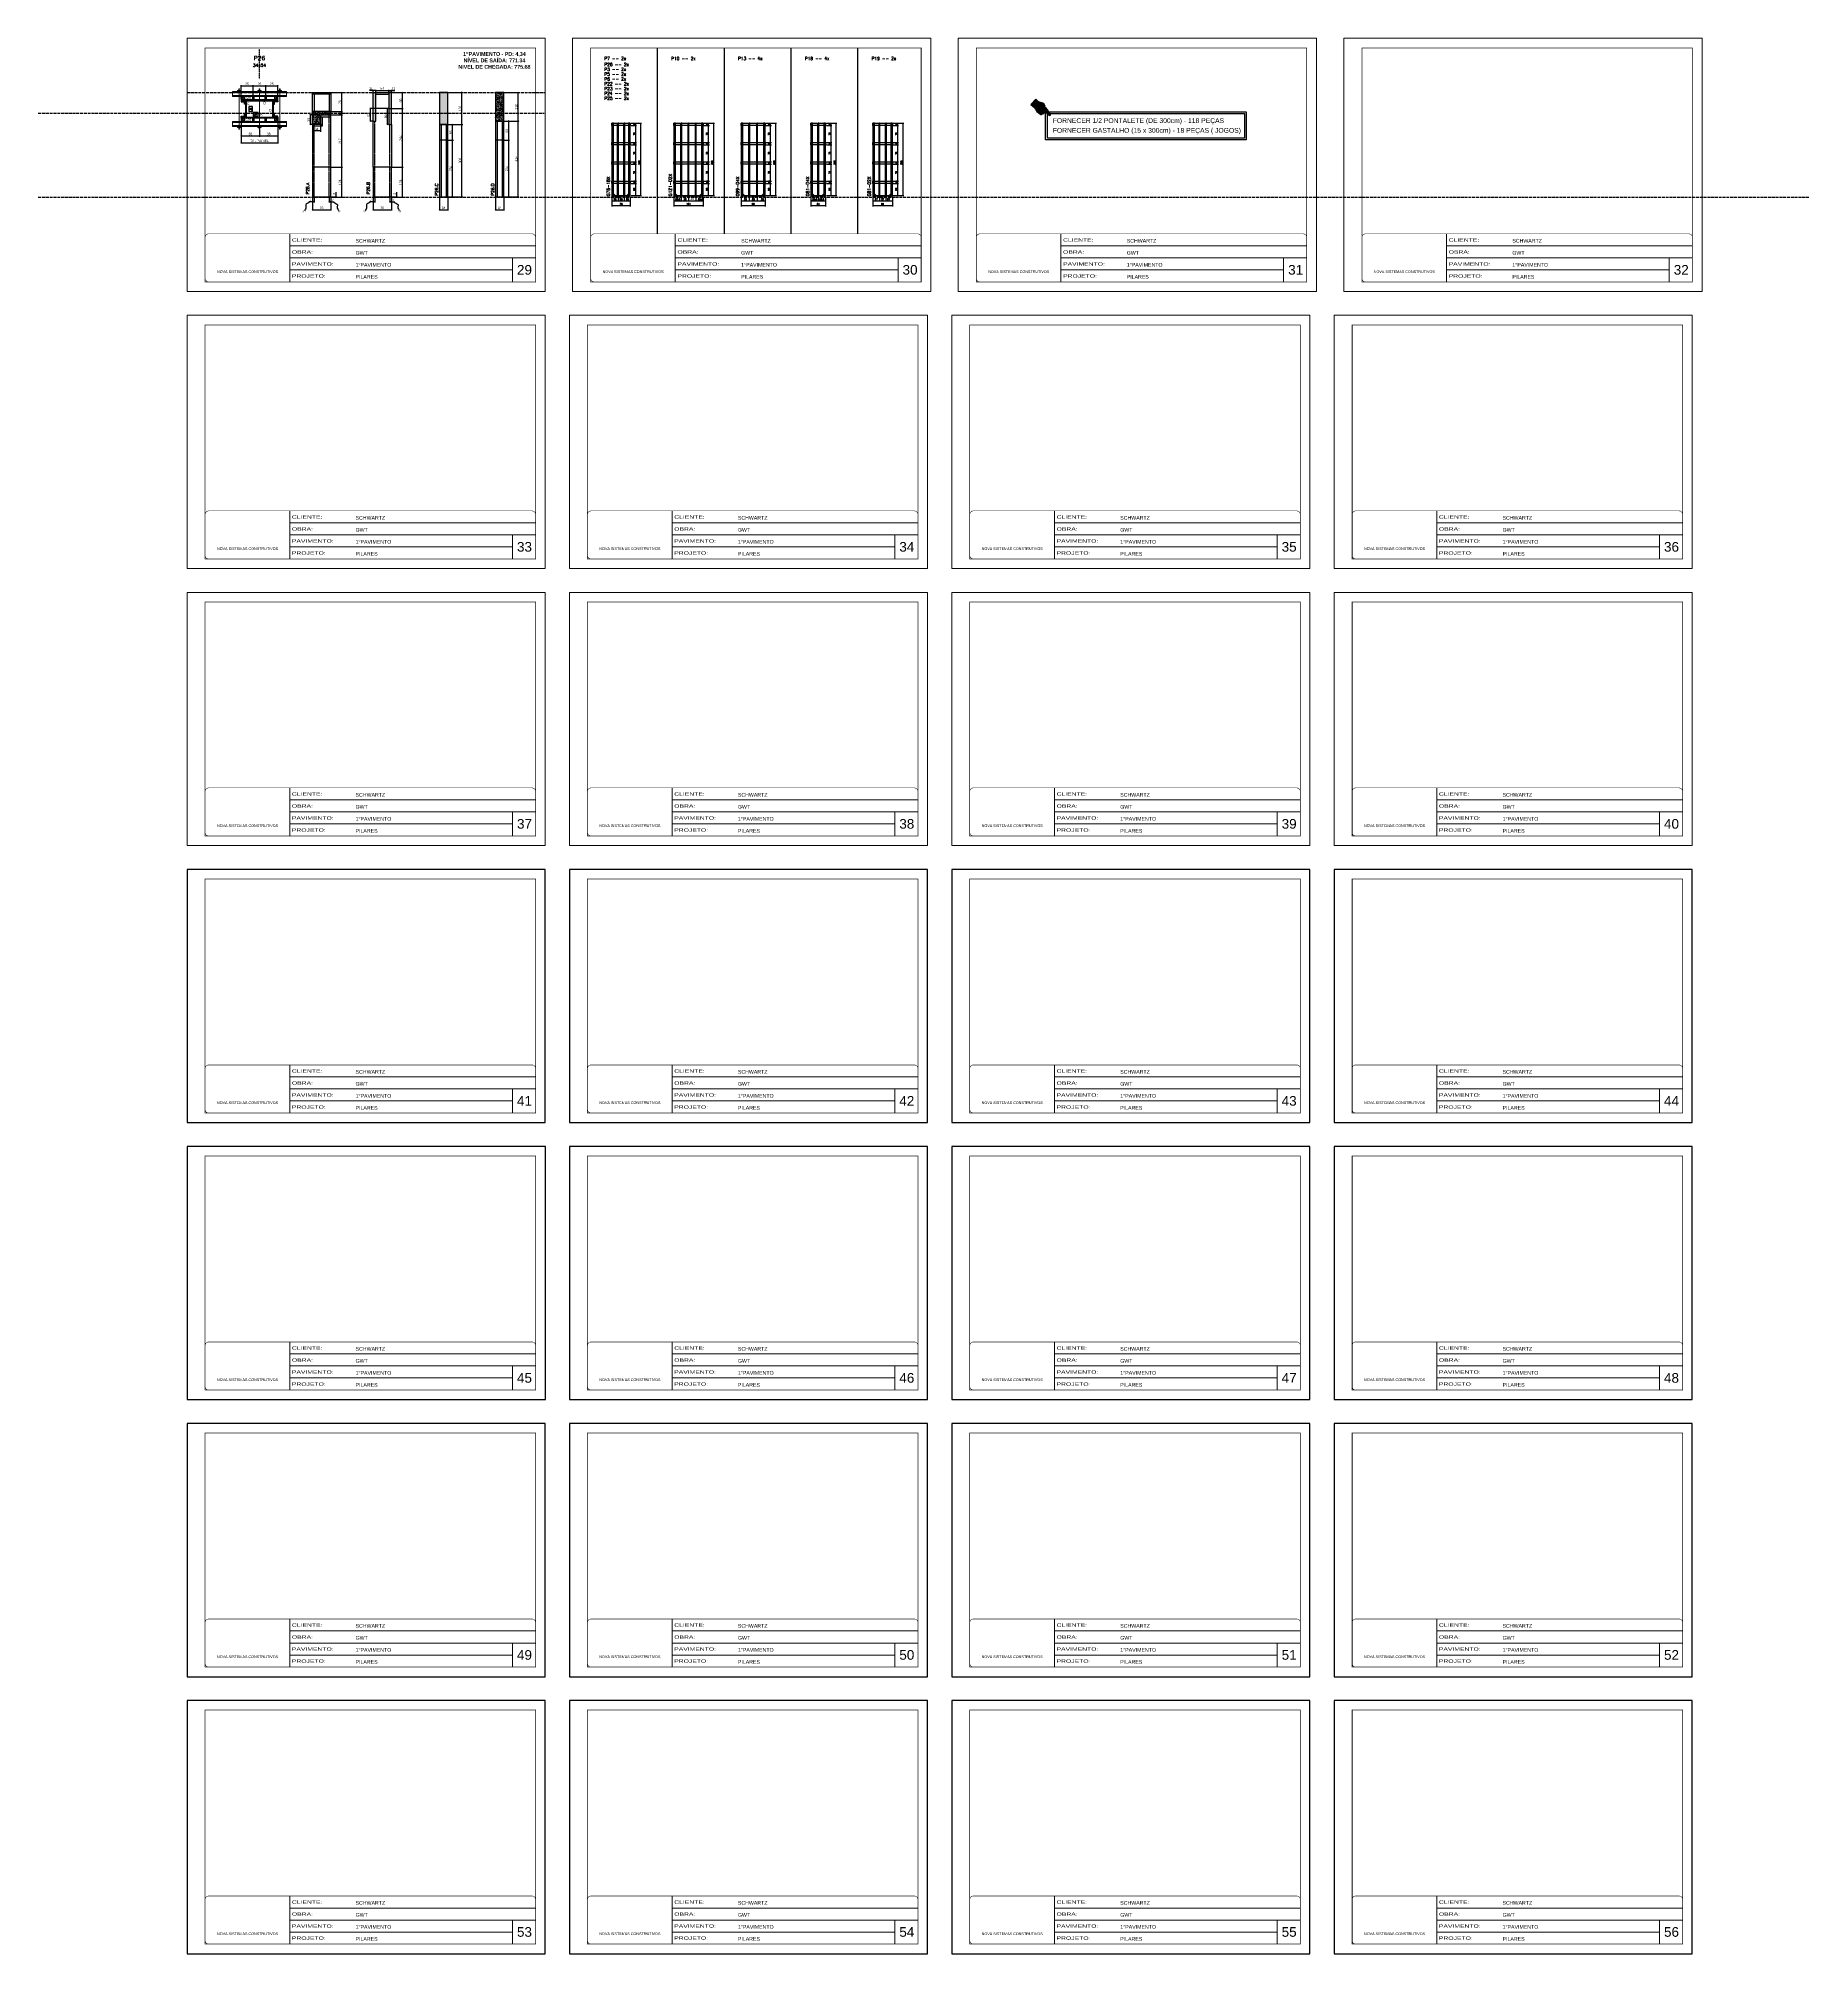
# Model space of a CAD drawing. Extents: x 13770 to 23315, y 867 to 16997.
# Drawn here: x 13770 to 21113, y 867 to 8808 of the extents above; entities that cross this region are included whole.
import ezdxf
from ezdxf.enums import TextEntityAlignment as Align

# ---------------------------------------------------------------- set-up
doc = ezdxf.new("R2010")
doc.units = 0
for name, pattern in [('CONTINUO', [0]), ('DASHED', [0.75, 0.5, -0.25]), ('DIVIDE2', [0.625, 0.25, -0.125, 0, -0.125, 0, -0.125]), ('HIDDEN', [0.375, 0.25, -0.125])]:
    doc.linetypes.add(name, pattern=pattern)
for name, color, linetype, lineweight in [('CARIMBO', 255, 'Continuous', 9), ('Folhas', 255, 'Continuous', 9), ('Hachura', 251, 'Continuous', 9), ('Madeira', 126, 'Continuous', 18), ('Perfil Metálico', 224, 'Continuous', 18), ('Sarr 2.2x7', 40, 'Continuous', 9), ('SARRAFO DE PRESSAO', 251, 'DASHED', 9), ('Texto Seção', 7, 'Continuous', 15)]:
    doc.layers.add(name, color=color, linetype=linetype, lineweight=lineweight)
for name, color, linetype in [('CHAPA', 1, 'Continuous'), ('COTA', 241, 'Continuous'), ('MEIO_PONT', 93, 'Continuous'), ('NOMENCLATURA', 7, 'Continuous'), ('Nível', 160, 'Continuous'), ('Painéis', 200, 'Continuous'), ('REGUA-80', 111, 'Continuous'), ('SARR_2.2x10', 60, 'Continuous'), ('SARR_2.2x7', 40, 'Continuous'), ('SARR_3.5x7', 81, 'Continuous'), ('SARR_7x7', 40, 'Continuous'), ('SARRAFO', 251, 'Continuous'), ('Sarrafo de Pressão', 42, 'HIDDEN'), ('texto', 7, 'Continuous'), ('Texto de Titulo', 7, 'Continuous'), ('Texto Nível', 251, 'Continuous'), ('Texto Qtd Sarr', 242, 'Continuous'), ('TEXTO_GERAL', 7, 'Continuous'), ('va165-sec', 5, 'DASHED')]:
    doc.layers.add(name, color=color, linetype=linetype)
doc.layers.add('Laje_Perimetro', color=7, linetype='Continuous', plot=False)
doc.styles.add('ARIAL', font='arial.ttf')
doc.styles.add('COTA TECNICA', font='techl___.ttf', dxfattribs={"height": 10})
doc.styles.add('COTA TECNICA 2X', font='techl___.ttf', dxfattribs={"height": 10})
doc.styles.add('COTA TECNICA-50', font='techl___.ttf', dxfattribs={"height": 10})
doc.styles.add('REGUA-120', font='ROMANS.shx', dxfattribs={"height": 15})
doc.styles.add('ROMANC', font='techb___.ttf', dxfattribs={"height": 2.5})
doc.styles.add('ROMANS', font='romans.shx')
doc.styles.add('SANSSERIF', font='sas_____.pfb')
doc.styles.get("Standard").update_dxf_attribs({"font": 'arial.ttf'})
doc.styles.add('Tecnologia', font='')
doc.styles.get('Tecnologia').set_extended_font_data('Forgotten Futurist')
doc.dimstyles.new('COTA PAINEL-50', dxfattribs={"dimtxt": 10, "dimasz": 3, "dimexe": 3, "dimexo": 3, "dimgap": 3, "dimtad": 1, "dimdec": 1, "dimzin": 12, "dimdsep": 46, "dimtxsty": 'COTA TECNICA-50', "dimblk1": 'OBLIQUE', "dimblk2": 'OBLIQUE', "dimsah": 1, "dimcen": 0.9, "dimclrd": 4, "dimclre": 4, "dimclrt": 240, "dimadec": 1, "dimazin": 3, "dimtfac": 1, "dimtdec": 1, "dimtmove": 0, "dimatfit": 3, "dimfxl": 1, "dimtolj": 1, "dimtzin": 12, "dimarcsym": 0})
doc.dimstyles.new('Cota Paínel', dxfattribs={"dimtxt": 7, "dimasz": 5, "dimexe": 3, "dimexo": 3, "dimgap": 3, "dimtad": 1, "dimdec": 1, "dimzin": 12, "dimdsep": 46, "dimtxsty": 'ROMANS', "dimblk": 'ARCHTICK', "dimcen": 0, "dimclrd": 4, "dimclre": 4, "dimclrt": 1, "dimadec": 1, "dimazin": 3, "dimtfac": 1, "dimtdec": 1, "dimtmove": 0, "dimatfit": 3, "dimldrblk": 'OBLIQUE', "dimfxl": 1, "dimtolj": 1, "dimtzin": 12, "dimarcsym": 0})
doc.dimstyles.new('PAINEL', dxfattribs={"dimtxt": 10, "dimasz": 3, "dimexe": 3, "dimexo": 3, "dimgap": 3, "dimtad": 1, "dimdec": 1, "dimzin": 12, "dimdsep": 46, "dimtxsty": 'COTA TECNICA', "dimblk1": 'OBLIQUE', "dimblk2": 'OBLIQUE', "dimsah": 1, "dimcen": 0.9, "dimclrd": 4, "dimclre": 4, "dimclrt": 240, "dimadec": 1, "dimazin": 3, "dimtfac": 1, "dimtdec": 1, "dimtmove": 0, "dimatfit": 3, "dimfxl": 1, "dimtolj": 1, "dimtzin": 12, "dimarcsym": 0})
doc.dimstyles.new('SECAO PILAR', dxfattribs={"dimtxt": 10, "dimasz": 3, "dimexe": 3, "dimexo": 3, "dimgap": 3, "dimtad": 1, "dimdec": 1, "dimlfac": 0.5, "dimzin": 12, "dimdsep": 46, "dimtxsty": 'COTA TECNICA 2X', "dimblk1": 'OBLIQUE', "dimblk2": 'OBLIQUE', "dimsah": 1, "dimcen": 0.9, "dimclrd": 256, "dimclre": 256, "dimclrt": 256, "dimadec": 1, "dimazin": 3, "dimtfac": 1, "dimtdec": 1, "dimtmove": 0, "dimatfit": 3, "dimfxl": 1, "dimtolj": 1, "dimtzin": 12, "dimarcsym": 0})
doc.dimstyles.new('SECÇÃO 2', dxfattribs={"dimtxt": 7, "dimasz": 6, "dimexe": 0.18, "dimexo": 2, "dimgap": -4, "dimtad": 3, "dimdec": 1, "dimlfac": 0.5, "dimzin": 12, "dimdsep": 46, "dimtxsty": 'ROMANS', "dimblk": 'ARCHTICK', "dimcen": 0.09, "dimse1": 1, "dimse2": 1, "dimsd1": 1, "dimsd2": 1, "dimclrd": 180, "dimclre": 5, "dimclrt": 1, "dimadec": 0, "dimazin": 3, "dimtfac": 1, "dimtdec": 1, "dimtofl": 0, "dimtmove": 0, "dimatfit": 3, "dimldrblk": 'ARCHTICK', "dimfxl": 1, "dimtolj": 1, "dimtzin": 0, "dimarcsym": 0})
doc.dimstyles.get("Standard").update_dxf_attribs({"dimtxt": 0.18, "dimasz": 0.18, "dimexe": 0.18, "dimexo": 0.0625, "dimgap": 0.09, "dimtad": 0, "dimtih": 1, "dimtoh": 1, "dimdec": 4, "dimzin": 0, "dimdsep": 46, "dimtxsty": 'Standard', "dimcen": 0.09, "dimadec": 0, "dimazin": 0, "dimtfac": 1, "dimtdec": 4, "dimtofl": 0, "dimtmove": 0, "dimatfit": 3, "dimfxl": 1, "dimtolj": 1, "dimtzin": 0, "dimarcsym": 0})
pattern_1 = [(225, (5486.473, -14380.0642), (1.12253202, -1.12253202), [])]
pattern_2 = [(135, (-8266.9833, 17673.2958), (-1.12253202, -1.12253202), [])]
pattern_3 = [(135, (-8266.9833, 17619.2958), (-1.12253202, -1.12253202), [])]

# ---------------------------------------------------------------- blocks, each defined once
blk = doc.blocks.new('9999999999')
at = {"color": 30, "linetype": 'CONTINUO'}
for p, q in [((98564.6, 34230.2), (98564.6, 34429.4)), ((98564.6, 34379.6), (99584, 34379.6)), ((98564.6, 34329.8), (99488, 34329.8)), ((99584, 34329.8), (99488, 34329.8)), ((99488, 34329.8), (99488, 34230.2)), ((98564.6, 34280), (99488, 34280))]:
    blk.add_line(p, q, dxfattribs=at)
at = {"color": 30, "linetype": 'CONTINUO', "const_width": 2}
blk.add_lwpolyline([(99584, 34230.2), (99584, 34414.4, 0.414214), (99569, 34429.4), (98229, 34429.4, 0.414214), (98214, 34414.4), (98214, 34245.2, 0.414214), (98229, 34230.2), (99584, 34230.2)], format="xyb", dxfattribs=at)
at = {"layer": 'Folhas'}
blk.add_lwpolyline([(98139, 34190.2), (99624, 34190.2), (99624, 35240.2), (98139, 35240.2)], close=True, dxfattribs=at)
at = {"layer": 'Folhas', "color": 30, "const_width": 3}
blk.add_lwpolyline([(98214, 34230.2), (99584, 34230.2), (99584, 35200.2), (98214, 35200.2)], close=True, dxfattribs=at)
at = {"color": 7, "linetype": 'Continuous', "ltscale": 5, "style": 'ARIAL'}
for s, height, p in [('SCHWARTZ', 15.48, (98837.7, 34393.1)), ('GWT', 15.48, (98837.7, 34343.3)), ('1°PAVIMENTO', 15.483, (98837.7, 34293.5)), ('NOVA SISTEMAS CONSTRUTIVOS', 11.059, (98263.2, 34267.2)), ('PILARES', 15.48, (98837.7, 34243.7))]:
    blk.add_text(s, height=height, dxfattribs=at).set_placement(p)
at = {"layer": 'Folhas', "color": 7, "style": 'Tecnologia', "width": 1.5}
for s, p in [('CLIENTE:', (98573.7, 34397.2)), ('OBRA:', (98573.7, 34347.3)), ('PAVIMENTO:', (98573.7, 34297.5)), ('PROJETO:', (98573.7, 34247.7))]:
    blk.add_text(s, height=14, dxfattribs=at).set_placement(p)
blk = doc.blocks.new('titulo1')
at = {"layer": 'Defpoints', "color": 252, "linetype": 'HIDDEN', "ltscale": 2}
blk.add_line((0, 0), (0, 125), dxfattribs=at)
at = {"layer": 'Defpoints', "style": 'ROMANS', "oblique": 15}
blk.add_attdef('FOLHA', text='', height=10, dxfattribs=at).set_placement((0, 15.6), align=Align.MIDDLE_CENTER)
at = {"layer": 'Texto Qtd Sarr', "color": 3, "style": 'ROMANS', "oblique": 15}
for tag, height, p in [('TITULO', 17, (0, 71.4)), ('SEÇÃO', 12, (0, 41.5))]:
    blk.add_attdef(tag, text='', height=height, dxfattribs=at).set_placement(p, align=Align.MIDDLE_CENTER)
blk = doc.blocks.new('_Oblique')
at = {"color": 0, "linetype": 'ByBlock', "lineweight": -2}
blk.add_line((-0.5, -0.5), (0.5, 0.5), dxfattribs=at)
blk = doc.blocks.new('*D711')
at = {"layer": 'COTA', "color": 4, "lineweight": -2, "transparency": 16777216}
for p, q in [((14905.8, 8148.6), (14905.8, 8094.4)), ((14981.8, 8148.6), (14981.8, 8094.4)), ((14905.8, 8097.4), (14981.8, 8097.4))]:
    blk.add_line(p, q, dxfattribs=at)
at = {"layer": 'Defpoints', "color": 0, "transparency": 16777216}
for p in [(14905.8, 8151.6), (14981.8, 8151.6), (14981.8, 8097.4)]:
    blk.add_point(p, dxfattribs=at)
at = {"layer": 'COTA', "color": 4, "lineweight": -2, "transparency": 16777216, "xscale": 3, "yscale": 3, "zscale": 3, "rotation": 180}
blk.add_blockref('_Oblique', (14905.8, 8097.4), dxfattribs=at)
at = {"layer": 'COTA', "color": 4, "lineweight": -2, "transparency": 16777216, "xscale": 3, "yscale": 3, "zscale": 3}
blk.add_blockref('_Oblique', (14981.8, 8097.4), dxfattribs=at)
at = {"layer": 'COTA', "color": 240, "transparency": 16777216, "insert": (14943.8, 8105.5), "char_height": 10, "attachment_point": 5, "style": 'COTA TECNICA'}
blk.add_mtext('\\A1;76', dxfattribs=at)
blk = doc.blocks.new('*D712')
at = {"layer": 'COTA', "color": 4, "lineweight": -2, "transparency": 16777216}
for p, q in [((14984.8, 8273.6), (15031, 8273.6)), ((15028, 8149.6), (15028, 8273.6)), ((14984.8, 8149.6), (15031, 8149.6))]:
    blk.add_line(p, q, dxfattribs=at)
at = {"layer": 'Defpoints', "color": 0, "transparency": 16777216}
for p in [(14981.8, 8273.6), (15028, 8273.6), (14981.8, 8149.6)]:
    blk.add_point(p, dxfattribs=at)
at = {"layer": 'COTA', "color": 4, "lineweight": -2, "transparency": 16777216, "xscale": 3, "yscale": 3, "zscale": 3}
for p, rotation in [((15028, 8273.6), 90), ((15028, 8149.6), 270)]:
    blk.add_blockref('_Oblique', p, dxfattribs=dict(at, rotation=rotation))
at = {"layer": 'COTA', "color": 240, "transparency": 16777216, "insert": (15020, 8211.6), "char_height": 10, "attachment_point": 5, "rotation": 90, "style": 'COTA TECNICA-50'}
blk.add_mtext('\\A1;124', dxfattribs=at)
blk = doc.blocks.new('*D713')
at = {"layer": 'COTA', "color": 4, "lineweight": -2, "transparency": 16777216}
for p, q in [((14984.8, 8151.6), (15007.3, 8151.6)), ((14984.8, 8149.6), (15007.3, 8149.6)), ((15004.3, 8151.6), (15004.3, 8170.4)), ((15004.3, 8149.6), (15004.3, 8151.6)), ((15004.3, 8149.6), (15004.3, 8146.6))]:
    blk.add_line(p, q, dxfattribs=at)
at = {"layer": 'Defpoints', "color": 0, "transparency": 16777216}
for p in [(14981.8, 8151.6), (14981.8, 8149.6), (15004.3, 8149.6)]:
    blk.add_point(p, dxfattribs=at)
at = {"layer": 'COTA', "color": 4, "lineweight": -2, "transparency": 16777216, "xscale": 3, "yscale": 3, "zscale": 3}
for p, rotation in [((15004.3, 8151.6), 270), ((15004.3, 8149.6), 90)]:
    blk.add_blockref('_Oblique', p, dxfattribs=dict(at, rotation=rotation))
at = {"layer": 'COTA', "color": 240, "transparency": 16777216, "insert": (14996.3, 8164.3), "char_height": 10, "attachment_point": 5, "rotation": 90, "style": 'COTA TECNICA-50'}
blk.add_mtext('\\A1;2', dxfattribs=at)
blk = doc.blocks.new('*D714')
at = {"layer": 'COTA', "color": 4, "lineweight": -2, "transparency": 16777216}
for p, q in [((14905.8, 8131.1), (14891.1, 8131.1)), ((14905.8, 8146.6), (14905.8, 8128.1)), ((14912.8, 8131.1), (14905.8, 8131.1)), ((14912.8, 8148.6), (14912.8, 8128.1))]:
    blk.add_line(p, q, dxfattribs=at)
at = {"layer": 'Defpoints', "color": 0, "transparency": 16777216}
for p in [(14905.8, 8149.6), (14905.8, 8131.1), (14912.8, 8151.6)]:
    blk.add_point(p, dxfattribs=at)
at = {"layer": 'COTA', "color": 4, "lineweight": -2, "transparency": 16777216, "xscale": 3, "yscale": 3, "zscale": 3, "rotation": 180}
blk.add_blockref('_Oblique', (14905.8, 8131.1), dxfattribs=at)
at = {"layer": 'COTA', "color": 4, "lineweight": -2, "transparency": 16777216, "xscale": 3, "yscale": 3, "zscale": 3}
blk.add_blockref('_Oblique', (14912.8, 8131.1), dxfattribs=at)
at = {"layer": 'COTA', "color": 240, "transparency": 16777216, "insert": (14896.9, 8139.1), "char_height": 10, "attachment_point": 5, "style": 'COTA TECNICA-50'}
blk.add_mtext('\\A1;7', dxfattribs=at)
blk = doc.blocks.new('*D715')
at = {"layer": 'COTA', "color": 4, "lineweight": -2, "transparency": 16777216}
for p, q in [((14974.8, 8148.6), (14974.8, 8128.1)), ((14974.8, 8131.1), (14981.8, 8131.1)), ((14981.8, 8146.6), (14981.8, 8128.1)), ((14981.8, 8131.1), (14996.5, 8131.1))]:
    blk.add_line(p, q, dxfattribs=at)
at = {"layer": 'Defpoints', "color": 0, "transparency": 16777216}
for p in [(14974.8, 8151.6), (14981.8, 8149.6), (14981.8, 8131.1)]:
    blk.add_point(p, dxfattribs=at)
at = {"layer": 'COTA', "color": 4, "lineweight": -2, "transparency": 16777216, "xscale": 3, "yscale": 3, "zscale": 3, "rotation": 180}
blk.add_blockref('_Oblique', (14974.8, 8131.1), dxfattribs=at)
at = {"layer": 'COTA', "color": 4, "lineweight": -2, "transparency": 16777216, "xscale": 3, "yscale": 3, "zscale": 3}
blk.add_blockref('_Oblique', (14981.8, 8131.1), dxfattribs=at)
at = {"layer": 'COTA', "color": 240, "transparency": 16777216, "insert": (14990.7, 8139.1), "char_height": 10, "attachment_point": 5, "style": 'COTA TECNICA-50'}
blk.add_mtext('\\A1;7', dxfattribs=at)
blk = doc.blocks.new('*D736')
at = {"layer": 'COTA', "color": 4, "lineweight": -2, "transparency": 16777216}
for p, q in [((14905.8, 8448.6), (14905.8, 8421.2)), ((14939.8, 8424.2), (14905.8, 8424.2)), ((14939.8, 8448.6), (14939.8, 8421.2))]:
    blk.add_line(p, q, dxfattribs=at)
at = {"layer": 'Defpoints', "color": 0, "transparency": 16777216}
for p in [(14905.8, 8451.6), (14905.8, 8424.2), (14939.8, 8451.6)]:
    blk.add_point(p, dxfattribs=at)
at = {"layer": 'COTA', "color": 4, "lineweight": -2, "transparency": 16777216, "xscale": 3, "yscale": 3, "zscale": 3, "rotation": 180}
blk.add_blockref('_Oblique', (14905.8, 8424.2), dxfattribs=at)
at = {"layer": 'COTA', "color": 4, "lineweight": -2, "transparency": 16777216, "xscale": 3, "yscale": 3, "zscale": 3}
blk.add_blockref('_Oblique', (14939.8, 8424.2), dxfattribs=at)
at = {"layer": 'COTA', "color": 240, "transparency": 16777216, "insert": (14922.8, 8432.4), "char_height": 10, "attachment_point": 5, "style": 'COTA TECNICA'}
blk.add_mtext('\\A1;34', dxfattribs=at)
blk = doc.blocks.new('*D719')
at = {"layer": 'COTA', "color": 4, "lineweight": -2, "transparency": 16777216}
for p, q in [((15157.2, 8148.6), (15157.2, 8094.4)), ((15233.2, 8148.6), (15233.2, 8094.4)), ((15157.2, 8097.4), (15233.2, 8097.4))]:
    blk.add_line(p, q, dxfattribs=at)
at = {"layer": 'Defpoints', "color": 0, "transparency": 16777216}
for p in [(15157.2, 8151.6), (15233.2, 8151.6), (15233.2, 8097.4)]:
    blk.add_point(p, dxfattribs=at)
at = {"layer": 'COTA', "color": 4, "lineweight": -2, "transparency": 16777216, "xscale": 3, "yscale": 3, "zscale": 3, "rotation": 180}
blk.add_blockref('_Oblique', (15157.2, 8097.4), dxfattribs=at)
at = {"layer": 'COTA', "color": 4, "lineweight": -2, "transparency": 16777216, "xscale": 3, "yscale": 3, "zscale": 3}
blk.add_blockref('_Oblique', (15233.2, 8097.4), dxfattribs=at)
at = {"layer": 'COTA', "color": 240, "transparency": 16777216, "insert": (15195.2, 8105.5), "char_height": 10, "attachment_point": 5, "style": 'COTA TECNICA'}
blk.add_mtext('\\A1;76', dxfattribs=at)
blk = doc.blocks.new('*D720')
at = {"layer": 'COTA', "color": 4, "lineweight": -2, "transparency": 16777216}
for p, q in [((15236.2, 8273.6), (15282.5, 8273.6)), ((15279.5, 8149.6), (15279.5, 8273.6)), ((15236.2, 8149.6), (15282.5, 8149.6))]:
    blk.add_line(p, q, dxfattribs=at)
at = {"layer": 'Defpoints', "color": 0, "transparency": 16777216}
for p in [(15233.2, 8273.6), (15279.5, 8273.6), (15233.2, 8149.6)]:
    blk.add_point(p, dxfattribs=at)
at = {"layer": 'COTA', "color": 4, "lineweight": -2, "transparency": 16777216, "xscale": 3, "yscale": 3, "zscale": 3}
for p, rotation in [((15279.5, 8273.6), 90), ((15279.5, 8149.6), 270)]:
    blk.add_blockref('_Oblique', p, dxfattribs=dict(at, rotation=rotation))
at = {"layer": 'COTA', "color": 240, "transparency": 16777216, "insert": (15271.4, 8211.6), "char_height": 10, "attachment_point": 5, "rotation": 90, "style": 'COTA TECNICA-50'}
blk.add_mtext('\\A1;124', dxfattribs=at)
blk = doc.blocks.new('*D721')
at = {"layer": 'COTA', "color": 4, "lineweight": -2, "transparency": 16777216}
for p, q in [((15236.2, 8151.6), (15258.7, 8151.6)), ((15236.2, 8149.6), (15258.7, 8149.6)), ((15255.7, 8151.6), (15255.7, 8170.4)), ((15255.7, 8149.6), (15255.7, 8151.6)), ((15255.7, 8149.6), (15255.7, 8146.6))]:
    blk.add_line(p, q, dxfattribs=at)
at = {"layer": 'Defpoints', "color": 0, "transparency": 16777216}
for p in [(15233.2, 8151.6), (15233.2, 8149.6), (15255.7, 8149.6)]:
    blk.add_point(p, dxfattribs=at)
at = {"layer": 'COTA', "color": 4, "lineweight": -2, "transparency": 16777216, "xscale": 3, "yscale": 3, "zscale": 3}
for p, rotation in [((15255.7, 8151.6), 270), ((15255.7, 8149.6), 90)]:
    blk.add_blockref('_Oblique', p, dxfattribs=dict(at, rotation=rotation))
at = {"layer": 'COTA', "color": 240, "transparency": 16777216, "insert": (15247.7, 8164.3), "char_height": 10, "attachment_point": 5, "rotation": 90, "style": 'COTA TECNICA-50'}
blk.add_mtext('\\A1;2', dxfattribs=at)
blk = doc.blocks.new('*D722')
at = {"layer": 'COTA', "color": 4, "lineweight": -2, "transparency": 16777216}
for p, q in [((15157.2, 8131.1), (15142.5, 8131.1)), ((15157.2, 8146.6), (15157.2, 8128.1)), ((15164.2, 8131.1), (15157.2, 8131.1)), ((15164.2, 8148.6), (15164.2, 8128.1))]:
    blk.add_line(p, q, dxfattribs=at)
at = {"layer": 'Defpoints', "color": 0, "transparency": 16777216}
for p in [(15157.2, 8149.6), (15157.2, 8131.1), (15164.2, 8151.6)]:
    blk.add_point(p, dxfattribs=at)
at = {"layer": 'COTA', "color": 4, "lineweight": -2, "transparency": 16777216, "xscale": 3, "yscale": 3, "zscale": 3, "rotation": 180}
blk.add_blockref('_Oblique', (15157.2, 8131.1), dxfattribs=at)
at = {"layer": 'COTA', "color": 4, "lineweight": -2, "transparency": 16777216, "xscale": 3, "yscale": 3, "zscale": 3}
blk.add_blockref('_Oblique', (15164.2, 8131.1), dxfattribs=at)
at = {"layer": 'COTA', "color": 240, "transparency": 16777216, "insert": (15148.4, 8139.1), "char_height": 10, "attachment_point": 5, "style": 'COTA TECNICA-50'}
blk.add_mtext('\\A1;7', dxfattribs=at)
blk = doc.blocks.new('*D723')
at = {"layer": 'COTA', "color": 4, "lineweight": -2, "transparency": 16777216}
for p, q in [((15226.2, 8148.6), (15226.2, 8128.1)), ((15226.2, 8131.1), (15233.2, 8131.1)), ((15233.2, 8146.6), (15233.2, 8128.1)), ((15233.2, 8131.1), (15248, 8131.1))]:
    blk.add_line(p, q, dxfattribs=at)
at = {"layer": 'Defpoints', "color": 0, "transparency": 16777216}
for p in [(15226.2, 8151.6), (15233.2, 8149.6), (15233.2, 8131.1)]:
    blk.add_point(p, dxfattribs=at)
at = {"layer": 'COTA', "color": 4, "lineweight": -2, "transparency": 16777216, "xscale": 3, "yscale": 3, "zscale": 3, "rotation": 180}
blk.add_blockref('_Oblique', (15226.2, 8131.1), dxfattribs=at)
at = {"layer": 'COTA', "color": 4, "lineweight": -2, "transparency": 16777216, "xscale": 3, "yscale": 3, "zscale": 3}
blk.add_blockref('_Oblique', (15233.2, 8131.1), dxfattribs=at)
at = {"layer": 'COTA', "color": 240, "transparency": 16777216, "insert": (15242.1, 8139.1), "char_height": 10, "attachment_point": 5, "style": 'COTA TECNICA-50'}
blk.add_mtext('\\A1;7', dxfattribs=at)
blk = doc.blocks.new('*D732')
at = {"layer": 'COTA', "color": 4, "lineweight": -2, "transparency": 16777216}
for p, q in [((15225.2, 8517.6), (15282.5, 8517.6)), ((15279.5, 8273.6), (15279.5, 8517.6)), ((15236.2, 8273.6), (15282.5, 8273.6))]:
    blk.add_line(p, q, dxfattribs=at)
at = {"layer": 'Defpoints', "color": 0, "transparency": 16777216}
for p in [(15222.2, 8517.6), (15279.5, 8517.6), (15233.2, 8273.6)]:
    blk.add_point(p, dxfattribs=at)
at = {"layer": 'COTA', "color": 4, "lineweight": -2, "transparency": 16777216, "xscale": 3, "yscale": 3, "zscale": 3}
for p, rotation in [((15279.5, 8517.6), 90), ((15279.5, 8273.6), 270)]:
    blk.add_blockref('_Oblique', p, dxfattribs=dict(at, rotation=rotation))
at = {"layer": 'COTA', "color": 240, "transparency": 16777216, "insert": (15271.4, 8395.6), "char_height": 10, "attachment_point": 5, "rotation": 90, "style": 'COTA TECNICA'}
blk.add_mtext('\\A1;244', dxfattribs=at)
blk = doc.blocks.new('*D733')
at = {"layer": 'COTA', "color": 4, "lineweight": -2, "transparency": 16777216}
for p, q in [((15236.2, 8583.6), (15282.5, 8583.6)), ((15279.5, 8517.6), (15279.5, 8583.6)), ((15225.2, 8517.6), (15282.5, 8517.6))]:
    blk.add_line(p, q, dxfattribs=at)
at = {"layer": 'Defpoints', "color": 0, "transparency": 16777216}
for p in [(15233.2, 8583.6), (15279.5, 8583.6), (15222.2, 8517.6)]:
    blk.add_point(p, dxfattribs=at)
at = {"layer": 'COTA', "color": 4, "lineweight": -2, "transparency": 16777216, "xscale": 3, "yscale": 3, "zscale": 3}
for p, rotation in [((15279.5, 8583.6), 90), ((15279.5, 8517.6), 270)]:
    blk.add_blockref('_Oblique', p, dxfattribs=dict(at, rotation=rotation))
at = {"layer": 'COTA', "color": 240, "transparency": 16777216, "insert": (15271.4, 8550.6), "char_height": 10, "attachment_point": 5, "rotation": 90, "style": 'COTA TECNICA'}
blk.add_mtext('\\A1;66', dxfattribs=at)
blk = doc.blocks.new('*D734')
at = {"layer": 'COTA', "color": 4, "lineweight": -2, "transparency": 16777216}
for p, q in [((15157.2, 8592.5), (15143.1, 8592.5)), ((15157.2, 8586.6), (15157.2, 8595.5)), ((15168.2, 8592.5), (15157.2, 8592.5)), ((15168.2, 8586.6), (15168.2, 8595.5))]:
    blk.add_line(p, q, dxfattribs=at)
at = {"layer": 'Defpoints', "color": 0, "transparency": 16777216}
for p in [(15157.2, 8592.5), (15157.2, 8583.6), (15168.2, 8583.6)]:
    blk.add_point(p, dxfattribs=at)
at = {"layer": 'COTA', "color": 4, "lineweight": -2, "transparency": 16777216, "xscale": 3, "yscale": 3, "zscale": 3, "rotation": 180}
blk.add_blockref('_Oblique', (15157.2, 8592.5), dxfattribs=at)
at = {"layer": 'COTA', "color": 4, "lineweight": -2, "transparency": 16777216, "xscale": 3, "yscale": 3, "zscale": 3}
blk.add_blockref('_Oblique', (15168.2, 8592.5), dxfattribs=at)
at = {"layer": 'COTA', "color": 240, "transparency": 16777216, "insert": (15148.7, 8600.6), "char_height": 10, "attachment_point": 5, "style": 'COTA TECNICA'}
blk.add_mtext('\\A1;11', dxfattribs=at)
blk = doc.blocks.new('*D735')
at = {"layer": 'COTA', "color": 4, "lineweight": -2, "transparency": 16777216}
for p, q in [((15168.2, 8586.6), (15168.2, 8595.5)), ((15168.2, 8592.5), (15222.2, 8592.5)), ((15222.2, 8586.6), (15222.2, 8595.5))]:
    blk.add_line(p, q, dxfattribs=at)
at = {"layer": 'Defpoints', "color": 0, "transparency": 16777216}
for p in [(15168.2, 8583.6), (15222.2, 8592.5), (15222.2, 8583.6)]:
    blk.add_point(p, dxfattribs=at)
at = {"layer": 'COTA', "color": 4, "lineweight": -2, "transparency": 16777216, "xscale": 3, "yscale": 3, "zscale": 3, "rotation": 180}
blk.add_blockref('_Oblique', (15168.2, 8592.5), dxfattribs=at)
at = {"layer": 'COTA', "color": 4, "lineweight": -2, "transparency": 16777216, "xscale": 3, "yscale": 3, "zscale": 3}
blk.add_blockref('_Oblique', (15222.2, 8592.5), dxfattribs=at)
at = {"layer": 'COTA', "color": 240, "transparency": 16777216, "insert": (15195.2, 8600.6), "char_height": 10, "attachment_point": 5, "style": 'COTA TECNICA'}
blk.add_mtext('\\A1;54', dxfattribs=at)
blk = doc.blocks.new('*D727')
at = {"layer": 'COTA', "color": 4, "lineweight": -2, "transparency": 16777216}
for p, q in [((15222.2, 8586.6), (15222.2, 8595.5)), ((15222.2, 8592.5), (15233.2, 8592.5)), ((15233.2, 8586.6), (15233.2, 8595.5)), ((15233.2, 8592.5), (15247.3, 8592.5))]:
    blk.add_line(p, q, dxfattribs=at)
at = {"layer": 'Defpoints', "color": 0, "transparency": 16777216}
for p in [(15222.2, 8583.6), (15233.2, 8592.5), (15233.2, 8583.6)]:
    blk.add_point(p, dxfattribs=at)
at = {"layer": 'COTA', "color": 4, "lineweight": -2, "transparency": 16777216, "xscale": 3, "yscale": 3, "zscale": 3, "rotation": 180}
blk.add_blockref('_Oblique', (15222.2, 8592.5), dxfattribs=at)
at = {"layer": 'COTA', "color": 4, "lineweight": -2, "transparency": 16777216, "xscale": 3, "yscale": 3, "zscale": 3}
blk.add_blockref('_Oblique', (15233.2, 8592.5), dxfattribs=at)
at = {"layer": 'COTA', "color": 240, "transparency": 16777216, "insert": (15241.8, 8600.6), "char_height": 10, "attachment_point": 5, "style": 'COTA TECNICA'}
blk.add_mtext('\\A1;11', dxfattribs=at)
blk = doc.blocks.new('*D728')
at = {"layer": 'COTA', "color": 4, "lineweight": -2, "transparency": 16777216}
for p, q in [((15165.2, 8517.6), (15143.6, 8517.6)), ((15146.6, 8465.6), (15146.6, 8517.6)), ((15154.2, 8465.6), (15143.6, 8465.6))]:
    blk.add_line(p, q, dxfattribs=at)
at = {"layer": 'Defpoints', "color": 0, "transparency": 16777216}
for p in [(15146.6, 8517.6), (15168.2, 8517.6), (15157.2, 8465.6)]:
    blk.add_point(p, dxfattribs=at)
at = {"layer": 'COTA', "color": 4, "lineweight": -2, "transparency": 16777216, "xscale": 3, "yscale": 3, "zscale": 3}
for p, rotation in [((15146.6, 8517.6), 90), ((15146.6, 8465.6), 270)]:
    blk.add_blockref('_Oblique', p, dxfattribs=dict(at, rotation=rotation))
at = {"layer": 'COTA', "color": 240, "transparency": 16777216, "insert": (15138.4, 8491.6), "char_height": 10, "attachment_point": 5, "rotation": 90, "style": 'COTA TECNICA'}
blk.add_mtext('\\A1;52', dxfattribs=at)
blk = doc.blocks.new('*D716')
at = {"layer": 'COTA', "color": 4, "lineweight": -2, "transparency": 16777216}
for p, q in [((15432.7, 8148.6), (15432.7, 8094.4)), ((15466.7, 8148.6), (15466.7, 8094.4)), ((15432.7, 8097.4), (15466.7, 8097.4))]:
    blk.add_line(p, q, dxfattribs=at)
at = {"layer": 'Defpoints', "color": 0, "transparency": 16777216}
for p in [(15432.7, 8151.6), (15466.7, 8151.6), (15466.7, 8097.4)]:
    blk.add_point(p, dxfattribs=at)
at = {"layer": 'COTA', "color": 4, "lineweight": -2, "transparency": 16777216, "xscale": 3, "yscale": 3, "zscale": 3, "rotation": 180}
blk.add_blockref('_Oblique', (15432.7, 8097.4), dxfattribs=at)
at = {"layer": 'COTA', "color": 4, "lineweight": -2, "transparency": 16777216, "xscale": 3, "yscale": 3, "zscale": 3}
blk.add_blockref('_Oblique', (15466.7, 8097.4), dxfattribs=at)
at = {"layer": 'COTA', "color": 240, "transparency": 16777216, "insert": (15449.7, 8105.6), "char_height": 10, "attachment_point": 5, "style": 'COTA TECNICA'}
blk.add_mtext('\\A1;34', dxfattribs=at)
blk = doc.blocks.new('*D717')
at = {"layer": 'COTA', "color": 4, "lineweight": -2, "transparency": 16777216}
for p, q in [((15469.7, 8451.6), (15528.9, 8451.6)), ((15525.9, 8151.6), (15525.9, 8451.6)), ((15469.7, 8151.6), (15528.9, 8151.6))]:
    blk.add_line(p, q, dxfattribs=at)
at = {"layer": 'Defpoints', "color": 0, "transparency": 16777216}
for p in [(15466.7, 8451.6), (15525.9, 8451.6), (15466.7, 8151.6)]:
    blk.add_point(p, dxfattribs=at)
at = {"layer": 'COTA', "color": 4, "lineweight": -2, "transparency": 16777216, "xscale": 3, "yscale": 3, "zscale": 3}
for p, rotation in [((15525.9, 8451.6), 90), ((15525.9, 8151.6), 270)]:
    blk.add_blockref('_Oblique', p, dxfattribs=dict(at, rotation=rotation))
at = {"layer": 'COTA', "color": 240, "transparency": 16777216, "insert": (15517.7, 8301.6), "char_height": 10, "attachment_point": 5, "rotation": 90, "style": 'COTA TECNICA'}
blk.add_mtext('\\A1;300', dxfattribs=at)
blk = doc.blocks.new('*D718')
at = {"layer": 'COTA', "color": 4, "lineweight": -2, "transparency": 16777216}
for p, q in [((15469.7, 8151.6), (15490.1, 8151.6)), ((15469.7, 8149.6), (15490.1, 8149.6)), ((15487.1, 8151.6), (15487.1, 8154.6)), ((15487.1, 8149.6), (15487.1, 8151.6)), ((15487.1, 8149.6), (15487.1, 8146.6))]:
    blk.add_line(p, q, dxfattribs=at)
at = {"layer": 'Defpoints', "color": 0, "transparency": 16777216}
for p in [(15466.7, 8151.6), (15466.7, 8149.6), (15487.1, 8151.6)]:
    blk.add_point(p, dxfattribs=at)
at = {"layer": 'COTA', "color": 4, "lineweight": -2, "transparency": 16777216, "xscale": 3, "yscale": 3, "zscale": 3}
for p, rotation in [((15487.1, 8151.6), 270), ((15487.1, 8149.6), 90)]:
    blk.add_blockref('_Oblique', p, dxfattribs=dict(at, rotation=rotation))
at = {"layer": 'COTA', "color": 240, "transparency": 16777216, "insert": (15479.1, 8150.6), "char_height": 10, "attachment_point": 5, "rotation": 90, "style": 'COTA TECNICA-50'}
blk.add_mtext('\\A1;2', dxfattribs=at)
blk = doc.blocks.new('*D729')
at = {"layer": 'COTA', "color": 4, "lineweight": -2, "transparency": 16777216}
for p, q in [((15469.7, 8583.6), (15528.9, 8583.6)), ((15525.9, 8451.6), (15525.9, 8583.6)), ((15469.7, 8451.6), (15528.9, 8451.6))]:
    blk.add_line(p, q, dxfattribs=at)
at = {"layer": 'Defpoints', "color": 0, "transparency": 16777216}
for p in [(15466.7, 8583.6), (15525.9, 8583.6), (15466.7, 8451.6)]:
    blk.add_point(p, dxfattribs=at)
at = {"layer": 'COTA', "color": 4, "lineweight": -2, "transparency": 16777216, "xscale": 3, "yscale": 3, "zscale": 3}
for p, rotation in [((15525.9, 8583.6), 90), ((15525.9, 8451.6), 270)]:
    blk.add_blockref('_Oblique', p, dxfattribs=dict(at, rotation=rotation))
at = {"layer": 'COTA', "color": 240, "transparency": 16777216, "insert": (15517.7, 8517.6), "char_height": 10, "attachment_point": 5, "rotation": 90, "style": 'COTA TECNICA'}
blk.add_mtext('\\A1;132', dxfattribs=at)
blk = doc.blocks.new('*D730')
at = {"layer": 'COTA', "color": 4, "lineweight": -2, "transparency": 16777216}
for p, q in [((15469.7, 8385.6), (15490.1, 8385.6)), ((15487.1, 8151.6), (15487.1, 8385.6)), ((15469.7, 8151.6), (15490.1, 8151.6))]:
    blk.add_line(p, q, dxfattribs=at)
at = {"layer": 'Defpoints', "color": 0, "transparency": 16777216}
for p in [(15466.7, 8385.6), (15487.1, 8385.6), (15466.7, 8151.6)]:
    blk.add_point(p, dxfattribs=at)
at = {"layer": 'COTA', "color": 4, "lineweight": -2, "transparency": 16777216, "xscale": 3, "yscale": 3, "zscale": 3}
for p, rotation in [((15487.1, 8385.6), 90), ((15487.1, 8151.6), 270)]:
    blk.add_blockref('_Oblique', p, dxfattribs=dict(at, rotation=rotation))
at = {"layer": 'COTA', "color": 240, "transparency": 16777216, "insert": (15478.9, 8268.6), "char_height": 10, "attachment_point": 5, "rotation": 90, "style": 'COTA TECNICA'}
blk.add_mtext('\\A1;234', dxfattribs=at)
blk = doc.blocks.new('*D731')
at = {"layer": 'COTA', "color": 4, "lineweight": -2, "transparency": 16777216}
for p, q in [((15469.7, 8451.6), (15490.1, 8451.6)), ((15487.1, 8385.6), (15487.1, 8451.6)), ((15469.7, 8385.6), (15490.1, 8385.6))]:
    blk.add_line(p, q, dxfattribs=at)
at = {"layer": 'Defpoints', "color": 0, "transparency": 16777216}
for p in [(15466.7, 8451.6), (15487.1, 8451.6), (15466.7, 8385.6)]:
    blk.add_point(p, dxfattribs=at)
at = {"layer": 'COTA', "color": 4, "lineweight": -2, "transparency": 16777216, "xscale": 3, "yscale": 3, "zscale": 3}
for p, rotation in [((15487.1, 8451.6), 90), ((15487.1, 8385.6), 270)]:
    blk.add_blockref('_Oblique', p, dxfattribs=dict(at, rotation=rotation))
at = {"layer": 'COTA', "color": 240, "transparency": 16777216, "insert": (15479, 8418.6), "char_height": 10, "attachment_point": 5, "rotation": 90, "style": 'COTA TECNICA'}
blk.add_mtext('\\A1;66', dxfattribs=at)
blk = doc.blocks.new('*D724')
at = {"layer": 'COTA', "color": 4, "lineweight": -2, "transparency": 16777216}
for p, q in [((15665.2, 8148.6), (15665.2, 8094.4)), ((15699.2, 8148.6), (15699.2, 8094.4)), ((15665.2, 8097.4), (15699.2, 8097.4))]:
    blk.add_line(p, q, dxfattribs=at)
at = {"layer": 'Defpoints', "color": 0, "transparency": 16777216}
for p in [(15665.2, 8151.6), (15699.2, 8151.6), (15699.2, 8097.4)]:
    blk.add_point(p, dxfattribs=at)
at = {"layer": 'COTA', "color": 4, "lineweight": -2, "transparency": 16777216, "xscale": 3, "yscale": 3, "zscale": 3, "rotation": 180}
blk.add_blockref('_Oblique', (15665.2, 8097.4), dxfattribs=at)
at = {"layer": 'COTA', "color": 4, "lineweight": -2, "transparency": 16777216, "xscale": 3, "yscale": 3, "zscale": 3}
blk.add_blockref('_Oblique', (15699.2, 8097.4), dxfattribs=at)
at = {"layer": 'COTA', "color": 240, "transparency": 16777216, "insert": (15682.2, 8105.6), "char_height": 10, "attachment_point": 5, "style": 'COTA TECNICA'}
blk.add_mtext('\\A1;34', dxfattribs=at)
blk = doc.blocks.new('*D725')
at = {"layer": 'COTA', "color": 4, "lineweight": -2, "transparency": 16777216}
for p, q in [((15702.2, 8465.6), (15761.4, 8465.6)), ((15758.4, 8151.6), (15758.4, 8465.6)), ((15702.2, 8151.6), (15761.4, 8151.6))]:
    blk.add_line(p, q, dxfattribs=at)
at = {"layer": 'Defpoints', "color": 0, "transparency": 16777216}
for p in [(15699.2, 8465.6), (15758.4, 8465.6), (15699.2, 8151.6)]:
    blk.add_point(p, dxfattribs=at)
at = {"layer": 'COTA', "color": 4, "lineweight": -2, "transparency": 16777216, "xscale": 3, "yscale": 3, "zscale": 3}
for p, rotation in [((15758.4, 8465.6), 90), ((15758.4, 8151.6), 270)]:
    blk.add_blockref('_Oblique', p, dxfattribs=dict(at, rotation=rotation))
at = {"layer": 'COTA', "color": 240, "transparency": 16777216, "insert": (15750.1, 8308.6), "char_height": 10, "attachment_point": 5, "rotation": 90, "style": 'COTA TECNICA'}
blk.add_mtext('\\A1;314', dxfattribs=at)
blk = doc.blocks.new('*D726')
at = {"layer": 'COTA', "color": 4, "lineweight": -2, "transparency": 16777216}
for p, q in [((15702.2, 8151.6), (15722.5, 8151.6)), ((15702.2, 8149.6), (15722.5, 8149.6)), ((15719.5, 8151.6), (15719.5, 8154.6)), ((15719.5, 8149.6), (15719.5, 8151.6)), ((15719.5, 8149.6), (15719.5, 8146.6))]:
    blk.add_line(p, q, dxfattribs=at)
at = {"layer": 'Defpoints', "color": 0, "transparency": 16777216}
for p in [(15699.2, 8151.6), (15699.2, 8149.6), (15719.5, 8151.6)]:
    blk.add_point(p, dxfattribs=at)
at = {"layer": 'COTA', "color": 4, "lineweight": -2, "transparency": 16777216, "xscale": 3, "yscale": 3, "zscale": 3}
for p, rotation in [((15719.5, 8151.6), 270), ((15719.5, 8149.6), 90)]:
    blk.add_blockref('_Oblique', p, dxfattribs=dict(at, rotation=rotation))
at = {"layer": 'COTA', "color": 240, "transparency": 16777216, "insert": (15711.5, 8150.6), "char_height": 10, "attachment_point": 5, "rotation": 90, "style": 'COTA TECNICA-50'}
blk.add_mtext('\\A1;2', dxfattribs=at)
blk = doc.blocks.new('*D737')
at = {"layer": 'COTA', "color": 4, "lineweight": -2, "transparency": 16777216}
for p, q in [((15702.2, 8583.6), (15761.4, 8583.6)), ((15758.4, 8465.6), (15758.4, 8583.6)), ((15702.2, 8465.6), (15761.4, 8465.6))]:
    blk.add_line(p, q, dxfattribs=at)
at = {"layer": 'Defpoints', "color": 0, "transparency": 16777216}
for p in [(15699.2, 8583.6), (15758.4, 8583.6), (15699.2, 8465.6)]:
    blk.add_point(p, dxfattribs=at)
at = {"layer": 'COTA', "color": 4, "lineweight": -2, "transparency": 16777216, "xscale": 3, "yscale": 3, "zscale": 3}
for p, rotation in [((15758.4, 8583.6), 90), ((15758.4, 8465.6), 270)]:
    blk.add_blockref('_Oblique', p, dxfattribs=dict(at, rotation=rotation))
at = {"layer": 'COTA', "color": 240, "transparency": 16777216, "insert": (15750.3, 8524.6), "char_height": 10, "attachment_point": 5, "rotation": 90, "style": 'COTA TECNICA'}
blk.add_mtext('\\A1;118', dxfattribs=at)
blk = doc.blocks.new('*D738')
at = {"layer": 'COTA', "color": 4, "lineweight": -2, "transparency": 16777216}
for p, q in [((15702.2, 8385.6), (15722.5, 8385.6)), ((15719.5, 8151.6), (15719.5, 8385.6)), ((15702.2, 8151.6), (15722.5, 8151.6))]:
    blk.add_line(p, q, dxfattribs=at)
at = {"layer": 'Defpoints', "color": 0, "transparency": 16777216}
for p in [(15699.2, 8385.6), (15719.5, 8385.6), (15699.2, 8151.6)]:
    blk.add_point(p, dxfattribs=at)
at = {"layer": 'COTA', "color": 4, "lineweight": -2, "transparency": 16777216, "xscale": 3, "yscale": 3, "zscale": 3}
for p, rotation in [((15719.5, 8385.6), 90), ((15719.5, 8151.6), 270)]:
    blk.add_blockref('_Oblique', p, dxfattribs=dict(at, rotation=rotation))
at = {"layer": 'COTA', "color": 240, "transparency": 16777216, "insert": (15711.3, 8268.6), "char_height": 10, "attachment_point": 5, "rotation": 90, "style": 'COTA TECNICA'}
blk.add_mtext('\\A1;234', dxfattribs=at)
blk = doc.blocks.new('*D739')
at = {"layer": 'COTA', "color": 4, "lineweight": -2, "transparency": 16777216}
for p, q in [((15702.2, 8465.6), (15722.5, 8465.6)), ((15719.5, 8385.6), (15719.5, 8465.6)), ((15702.2, 8385.6), (15722.5, 8385.6))]:
    blk.add_line(p, q, dxfattribs=at)
at = {"layer": 'Defpoints', "color": 0, "transparency": 16777216}
for p in [(15699.2, 8465.6), (15719.5, 8465.6), (15699.2, 8385.6)]:
    blk.add_point(p, dxfattribs=at)
at = {"layer": 'COTA', "color": 4, "lineweight": -2, "transparency": 16777216, "xscale": 3, "yscale": 3, "zscale": 3}
for p, rotation in [((15719.5, 8465.6), 90), ((15719.5, 8385.6), 270)]:
    blk.add_blockref('_Oblique', p, dxfattribs=dict(at, rotation=rotation))
at = {"layer": 'COTA', "color": 240, "transparency": 16777216, "insert": (15711.4, 8425.6), "char_height": 10, "attachment_point": 5, "rotation": 90, "style": 'COTA TECNICA'}
blk.add_mtext('\\A1;80', dxfattribs=at)
blk = doc.blocks.new('*D740')
at = {"layer": 'COTA', "color": 4, "lineweight": -2, "transparency": 16777216}
for p, q in [((14936.8, 8490.6), (14894.6, 8490.6)), ((14902.8, 8451.6), (14894.6, 8451.6)), ((14897.6, 8451.6), (14897.6, 8490.6))]:
    blk.add_line(p, q, dxfattribs=at)
at = {"layer": 'Defpoints', "color": 0, "transparency": 16777216}
for p in [(14897.6, 8490.6), (14905.8, 8451.6), (14939.8, 8490.6)]:
    blk.add_point(p, dxfattribs=at)
at = {"layer": 'COTA', "color": 4, "lineweight": -2, "transparency": 16777216, "xscale": 3, "yscale": 3, "zscale": 3}
for p, rotation in [((14897.6, 8490.6), 90), ((14897.6, 8451.6), 270)]:
    blk.add_blockref('_Oblique', p, dxfattribs=dict(at, rotation=rotation))
at = {"layer": 'COTA', "color": 240, "transparency": 16777216, "insert": (14889.4, 8471.1), "char_height": 10, "attachment_point": 5, "rotation": 90, "style": 'COTA TECNICA'}
blk.add_mtext('\\A1;39', dxfattribs=at)
blk = doc.blocks.new('*D741')
at = {"layer": 'COTA', "color": 4, "lineweight": -2, "transparency": 16777216}
for p, q in [((14984.8, 8490.6), (15031, 8490.6)), ((15028, 8273.6), (15028, 8490.6)), ((14984.8, 8273.6), (15031, 8273.6))]:
    blk.add_line(p, q, dxfattribs=at)
at = {"layer": 'Defpoints', "color": 0, "transparency": 16777216}
for p in [(14981.8, 8490.6), (15028, 8490.6), (14981.8, 8273.6)]:
    blk.add_point(p, dxfattribs=at)
at = {"layer": 'COTA', "color": 4, "lineweight": -2, "transparency": 16777216, "xscale": 3, "yscale": 3, "zscale": 3}
for p, rotation in [((15028, 8490.6), 90), ((15028, 8273.6), 270)]:
    blk.add_blockref('_Oblique', p, dxfattribs=dict(at, rotation=rotation))
at = {"layer": 'COTA', "color": 240, "transparency": 16777216, "insert": (15020, 8382.1), "char_height": 10, "attachment_point": 5, "rotation": 90, "style": 'COTA TECNICA'}
blk.add_mtext('\\A1;217', dxfattribs=at)
blk = doc.blocks.new('*D742')
at = {"layer": 'COTA', "color": 4, "lineweight": -2, "transparency": 16777216}
for p, q in [((14984.8, 8583.6), (15031, 8583.6)), ((15028, 8504.6), (15028, 8583.6)), ((14984.8, 8504.6), (15031, 8504.6))]:
    blk.add_line(p, q, dxfattribs=at)
at = {"layer": 'Defpoints', "color": 0, "transparency": 16777216}
for p in [(14981.8, 8583.6), (15028, 8583.6), (14981.8, 8504.6)]:
    blk.add_point(p, dxfattribs=at)
at = {"layer": 'COTA', "color": 4, "lineweight": -2, "transparency": 16777216, "xscale": 3, "yscale": 3, "zscale": 3}
for p, rotation in [((15028, 8583.6), 90), ((15028, 8504.6), 270)]:
    blk.add_blockref('_Oblique', p, dxfattribs=dict(at, rotation=rotation))
at = {"layer": 'COTA', "color": 240, "transparency": 16777216, "insert": (15019.9, 8544.1), "char_height": 10, "attachment_point": 5, "rotation": 90, "style": 'COTA TECNICA'}
blk.add_mtext('\\A1;79', dxfattribs=at)
blk = doc.blocks.new('*D743')
at = {"layer": 'COTA', "color": 4, "lineweight": -2, "transparency": 16777216}
for p, q in [((14984.8, 8504.6), (15031, 8504.6)), ((15028, 8490.6), (15028, 8504.6)), ((14984.8, 8490.6), (15031, 8490.6))]:
    blk.add_line(p, q, dxfattribs=at)
at = {"layer": 'Defpoints', "color": 0, "transparency": 16777216}
for p in [(14981.8, 8504.6), (15028, 8504.6), (14981.8, 8490.6)]:
    blk.add_point(p, dxfattribs=at)
at = {"layer": 'COTA', "color": 4, "lineweight": -2, "transparency": 16777216, "xscale": 3, "yscale": 3, "zscale": 3}
for p, rotation in [((15028, 8504.6), 90), ((15028, 8490.6), 270)]:
    blk.add_blockref('_Oblique', p, dxfattribs=dict(at, rotation=rotation))
at = {"layer": 'COTA', "color": 240, "transparency": 16777216, "insert": (15020, 8497.6), "char_height": 10, "attachment_point": 5, "rotation": 90, "style": 'COTA TECNICA'}
blk.add_mtext('\\A1;14', dxfattribs=at)
blk = doc.blocks.new('*D884')
at = {"layer": 'COTA', "color": 180, "lineweight": -2, "transparency": 16777216}
for p, q in [((14657.6, 8525.2), (14642.6, 8525.2)), ((14642.6, 8525.2), (14642.6, 8505.5)), ((14642.6, 8505.5), (14657.6, 8505.5)), ((14657.6, 8505.5), (14657.6, 8525.2))]:
    blk.add_line(p, q, dxfattribs=at)
at = {"layer": 'Defpoints', "color": 0, "transparency": 16777216}
for p in [(14659.7, 8549.3), (14659.7, 8481.3), (14661.6, 8481.3)]:
    blk.add_point(p, dxfattribs=at)
at = {"layer": 'COTA', "color": 1, "transparency": 16777216, "insert": (14650.1, 8515.3), "char_height": 7, "attachment_point": 5, "rotation": 90, "style": 'ROMANS'}
blk.add_mtext('\\A1;34', dxfattribs=at)
blk = doc.blocks.new('_ArchTick')
at = {"color": 0, "linetype": 'ByBlock', "const_width": 0.15}
blk.add_lwpolyline([(-0.5, -0.5), (0.5, 0.5)], dxfattribs=at)
blk = doc.blocks.new('*D885')
at = {"layer": 'COTA', "color": 180, "lineweight": -2, "transparency": 16777216}
for p, q in [((14680.3, 8500.3), (14660.6, 8500.3)), ((14660.6, 8500.3), (14660.6, 8485.3)), ((14680.3, 8485.3), (14680.3, 8500.3)), ((14660.6, 8485.3), (14680.3, 8485.3))]:
    blk.add_line(p, q, dxfattribs=at)
at = {"layer": 'Defpoints', "color": 0, "transparency": 16777216}
for p in [(14632.4, 8481.3), (14740.4, 8481.3), (14740.4, 8481.3)]:
    blk.add_point(p, dxfattribs=at)
at = {"layer": 'COTA', "color": 1, "transparency": 16777216, "insert": (14670.5, 8492.8), "char_height": 7, "attachment_point": 5, "style": 'ROMANS'}
blk.add_mtext('\\A1;54', dxfattribs=at)
blk = doc.blocks.new('*D886')
at = {"layer": 'COTA', "lineweight": -2, "transparency": 16777216}
for p, q in [((14610.4, 8460.4), (14610.4, 8372.2)), ((14762.4, 8460.4), (14762.4, 8372.2)), ((14610.4, 8375.2), (14762.4, 8375.2))]:
    blk.add_line(p, q, dxfattribs=at)
at = {"layer": 'Defpoints', "color": 0, "transparency": 16777216}
for p in [(14610.4, 8463.4), (14762.4, 8463.4), (14762.4, 8375.2)]:
    blk.add_point(p, dxfattribs=at)
at = {"layer": 'COTA', "lineweight": -2, "transparency": 16777216, "xscale": 3, "yscale": 3, "zscale": 3, "rotation": 180}
blk.add_blockref('_Oblique', (14610.4, 8375.2), dxfattribs=at)
at = {"layer": 'COTA', "lineweight": -2, "transparency": 16777216, "xscale": 3, "yscale": 3, "zscale": 3}
blk.add_blockref('_Oblique', (14762.4, 8375.2), dxfattribs=at)
at = {"layer": 'COTA', "transparency": 16777216, "insert": (14686.4, 8383.3), "char_height": 10, "attachment_point": 5, "style": 'COTA TECNICA 2X'}
blk.add_mtext('\\A1;76 - PAINEL', dxfattribs=at)
blk = doc.blocks.new('*D887')
at = {"layer": 'COTA', "lineweight": -2, "transparency": 16777216}
for p, q in [((14610.4, 8460.3), (14610.4, 8400.6)), ((14686.5, 8428.6), (14686.5, 8400.6)), ((14610.4, 8403.6), (14686.5, 8403.6))]:
    blk.add_line(p, q, dxfattribs=at)
at = {"layer": 'Defpoints', "color": 0, "transparency": 16777216}
for p in [(14610.4, 8463.3), (14686.5, 8431.6), (14686.5, 8403.6)]:
    blk.add_point(p, dxfattribs=at)
at = {"layer": 'COTA', "lineweight": -2, "transparency": 16777216, "xscale": 3, "yscale": 3, "zscale": 3, "rotation": 180}
blk.add_blockref('_Oblique', (14610.4, 8403.6), dxfattribs=at)
at = {"layer": 'COTA', "lineweight": -2, "transparency": 16777216, "xscale": 3, "yscale": 3, "zscale": 3}
blk.add_blockref('_Oblique', (14686.5, 8403.6), dxfattribs=at)
at = {"layer": 'COTA', "transparency": 16777216, "insert": (14648.5, 8411.8), "char_height": 10, "attachment_point": 5, "style": 'COTA TECNICA 2X'}
blk.add_mtext('\\A1;38', dxfattribs=at)
blk = doc.blocks.new('*D888')
at = {"layer": 'COTA', "lineweight": -2, "transparency": 16777216}
for p, q in [((14686.5, 8428.6), (14686.5, 8400.6)), ((14762.4, 8460.3), (14762.4, 8400.6)), ((14686.5, 8403.6), (14762.4, 8403.6))]:
    blk.add_line(p, q, dxfattribs=at)
at = {"layer": 'Defpoints', "color": 0, "transparency": 16777216}
for p in [(14686.5, 8431.6), (14762.4, 8463.3), (14762.4, 8403.6)]:
    blk.add_point(p, dxfattribs=at)
at = {"layer": 'COTA', "lineweight": -2, "transparency": 16777216, "xscale": 3, "yscale": 3, "zscale": 3, "rotation": 180}
blk.add_blockref('_Oblique', (14686.5, 8403.6), dxfattribs=at)
at = {"layer": 'COTA', "lineweight": -2, "transparency": 16777216, "xscale": 3, "yscale": 3, "zscale": 3}
blk.add_blockref('_Oblique', (14762.4, 8403.6), dxfattribs=at)
at = {"layer": 'COTA', "transparency": 16777216, "insert": (14724.5, 8411.8), "char_height": 10, "attachment_point": 5, "style": 'COTA TECNICA 2X'}
blk.add_mtext('\\A1;38', dxfattribs=at)
blk = doc.blocks.new('PONTALETE')
at = {"layer": 'Madeira'}
for q in [(2.7, 7), (7, 5.8), (7, 1.7)]:
    blk.add_line((0, 0), q, dxfattribs=at)
blk.add_lwpolyline([(0, 0), (7, 0), (7, 7), (0, 7)], close=True, dxfattribs=at)
for centre, radius, start, end in [((2, 0.1), 6.23, 37.2818, 109.0913), ((1.1, 0.9), 3.19, 343.603, 109.9847), ((-0.2, -0.8), 3.09, 14.6322, 86.0383)]:
    blk.add_arc(centre, radius, start, end, dxfattribs=at)
blk = doc.blocks.new('*D889')
at = {"layer": 'COTA', "lineweight": -2, "transparency": 16777216}
for p, q in [((14610.4, 8556.3), (14610.4, 8614.3)), ((14610.4, 8611.3), (14660.5, 8611.3)), ((14660.5, 8570.3), (14660.5, 8614.3))]:
    blk.add_line(p, q, dxfattribs=at)
at = {"layer": 'Defpoints', "color": 0, "transparency": 16777216}
for p in [(14660.5, 8611.3), (14610.4, 8553.3), (14660.5, 8567.3)]:
    blk.add_point(p, dxfattribs=at)
at = {"layer": 'COTA', "lineweight": -2, "transparency": 16777216, "xscale": 3, "yscale": 3, "zscale": 3, "rotation": 180}
blk.add_blockref('_Oblique', (14610.4, 8611.3), dxfattribs=at)
at = {"layer": 'COTA', "lineweight": -2, "transparency": 16777216, "xscale": 3, "yscale": 3, "zscale": 3}
blk.add_blockref('_Oblique', (14660.5, 8611.3), dxfattribs=at)
at = {"layer": 'COTA', "transparency": 16777216, "insert": (14635.5, 8619.4), "char_height": 10, "attachment_point": 5, "style": 'COTA TECNICA 2X'}
blk.add_mtext('\\A1;25', dxfattribs=at)
blk = doc.blocks.new('MEIO PONTALETE')
at = {"layer": 'Madeira'}
for q in [(2.7, 7), (3.5, 2.9), (3.5, 0.9)]:
    blk.add_line((0, 0), q, dxfattribs=at)
blk.add_lwpolyline([(0, 0), (3.5, 0), (3.5, 7), (0, 7)], close=True, dxfattribs=at)
for centre, radius, start, end in [((2, 0.1), 6.23, 76.4499, 109.0913), ((1.1, 0.9), 3.19, 40.9063, 109.9847), ((-0.2, -0.8), 3.09, 14.6322, 86.0383)]:
    blk.add_arc(centre, radius, start, end, dxfattribs=at)
blk = doc.blocks.new('C')
at = {"layer": 'Hachura', "color": 0}
for p, q in [((0, 3.2), (0, -3.2)), ((0.4, 3.2), (0, 3.2)), ((0.5, 3.2), (0, 3.2)), ((0.5, 3), (0, 3)), ((0.5, 2.9), (0, 2.9)), ((0, 2.7), (0, -1.2)), ((0.5, 2.6), (0, 2.6)), ((0.5, 2.2), (0, 2.2)), ((0.5, 1.5), (0, 1.5)), ((0.4, 0.5), (0.2, 0.5)), ((0.4, -3.2), (0.4, 3.2)), ((0.4, 3.2), (2.6, 3.2)), ((1.7, 1), (0.4, 1)), ((1.5, 0.1), (0.4, 0.1)), ((1.4, 1.9), (1.4, 1)), ((2.6, 2.4), (1.5, 2.1)), ((1.7, -1), (1.7, 1)), ((1.7, 1), (1.7, 0.8)), ((1.7, 1), (1.7, 0.8)), ((1.7, 0.8), (3.4, 0.8)), ((3.4, 0.4), (1.7, 0.4)), ((2.6, 3.2), (2.6, 2.4)), ((3.3, 0.8), (3.3, -0.8)), ((3.4, 0.8), (3.4, -0.8)), ((3.7, 0.4), (3.4, 0.4)), ((3.8, -0.5), (3.4, 0.4)), ((3.4, 0.1), (3.7, -0.6)), ((3.7, 0.5), (4.3, -0.6)), ((3.7, 0.4), (4.2, -0.5)), ((4.4, -0.6), (3.8, 0.5)), ((4.2, 0.4), (3.9, 0.4)), ((4.4, -0.5), (3.9, 0.4)), ((4.2, 0.4), (4.3, 0.4)), ((4.3, 0.5), (4.8, -0.6)), ((4.3, 0.4), (4.7, -0.5)), ((5, -0.6), (4.4, 0.5)), ((4.5, 0.4), (4.8, 0.4)), ((5, -0.5), (4.5, 0.4)), ((4.8, 0.4), (5.3, -0.5)), ((4.9, 0.5), (5.4, -0.6)), ((5.5, -0.6), (5, 0.5)), ((5.6, -0.5), (5.1, 0.4)), ((5.4, 0.4), (5.1, 0.4)), ((5.6, -0.5), (5.1, 0.4)), ((5.4, 0.4), (5.7, -0.2)), ((5.5, 0.5), (5.7, -0.1)), ((5.7, 0.2), (5.6, 0.5)), ((5.7, 0.3), (5.7, 0.4)), ((5.7, 0.4), (5.7, 0.4)), ((5.7, 0.4), (5.9, 0.3)), ((5.7, 0.4), (5.7, -0.5)), ((5.9, -0.4), (5.9, 0.3)), ((0.4, 0), (0, 0)), ((0.5, -1.5), (0, -1.5)), ((0.5, -2.2), (0, -2.2)), ((0.5, -2.6), (0, -2.6)), ((0.5, -2.9), (0, -2.9)), ((0.5, -3), (0, -3)), ((0, -3.2), (2.6, -3.2)), ((0.5, -3.2), (0, -3.2)), ((0.1, -0.5), (0.3, -0.5)), ((0.3, -0.5), (0.4, -0.5)), ((0.4, 0), (0.4, -1)), ((0.4, -0.2), (1.5, -0.2)), ((0.4, -0.6), (0.4, -0.3)), ((0.4, -3.2), (0.4, -0.6)), ((0.4, -1), (1.7, -1)), ((1.4, -1.9), (1.4, -1)), ((2.6, -2.4), (1.5, -2.1)), ((3.4, -0.3), (1.7, -0.3)), ((3.4, -0.8), (1.7, -0.8)), ((2.6, -3.2), (2.6, -2.4)), ((3.4, -0.1), (3.6, -0.5)), ((3.4, -0.5), (3.6, -0.5)), ((3.8, -0.5), (4.2, -0.5)), ((4.4, -0.5), (4.7, -0.5)), ((4.6, -0.5), (4.7, -0.5)), ((5, -0.5), (5.3, -0.5)), ((5.6, -0.5), (5.7, -0.5)), ((5.7, -0.5), (5.9, -0.4)), ((5.7, -0.5), (5.7, -0.5))]:
    blk.add_line(p, q, dxfattribs=at)
for centre, radius, start, end in [((1.5, 1.9), 0.161, 104.7436, 180), ((1.4, 0), 0.129, 272.695, 87.305), ((3.8, 0.4), 0.143, 25.5688, 154.4312), ((4.4, 0.4), 0.143, 25.5688, 154.4312), ((5, 0.4), 0.143, 25.5688, 154.4312), ((5.5, 0.4), 0.143, 25.5688, 154.4312), ((0.2, -0.4), 0.174, 221.744, 317.8592), ((1.5, -1.9), 0.161, 180, 255.2564), ((3.7, -0.4), 0.174, 222.1408, 318.256), ((4.3, -0.4), 0.174, 222.1408, 318.256), ((4.9, -0.4), 0.174, 222.1408, 318.256), ((5.4, -0.4), 0.174, 222.1408, 318.256), ((5.6, -0.4), 0.174, 317.8592, 318.256)]:
    blk.add_arc(centre, radius, start, end, dxfattribs=at)
blk = doc.blocks.new('*D890')
at = {"layer": 'COTA', "lineweight": -2, "transparency": 16777216}
for p, q in [((14660.4, 8570.3), (14660.4, 8614.3)), ((14660.4, 8611.3), (14712.3, 8611.3)), ((14712.3, 8570.3), (14712.3, 8614.3))]:
    blk.add_line(p, q, dxfattribs=at)
at = {"layer": 'Defpoints', "color": 0, "transparency": 16777216}
for p in [(14712.3, 8611.3), (14660.4, 8567.3), (14712.3, 8567.3)]:
    blk.add_point(p, dxfattribs=at)
at = {"layer": 'COTA', "lineweight": -2, "transparency": 16777216, "xscale": 3, "yscale": 3, "zscale": 3, "rotation": 180}
blk.add_blockref('_Oblique', (14660.4, 8611.3), dxfattribs=at)
at = {"layer": 'COTA', "lineweight": -2, "transparency": 16777216, "xscale": 3, "yscale": 3, "zscale": 3}
blk.add_blockref('_Oblique', (14712.3, 8611.3), dxfattribs=at)
at = {"layer": 'COTA', "transparency": 16777216, "insert": (14686.4, 8619.4), "char_height": 10, "attachment_point": 5, "style": 'COTA TECNICA 2X'}
blk.add_mtext('\\A1;26', dxfattribs=at)
blk = doc.blocks.new('*D891')
at = {"layer": 'COTA', "lineweight": -2, "transparency": 16777216}
for p, q in [((14712.3, 8570.3), (14712.3, 8614.3)), ((14712.3, 8611.3), (14762.4, 8611.3)), ((14762.4, 8570.3), (14762.4, 8614.3))]:
    blk.add_line(p, q, dxfattribs=at)
at = {"layer": 'Defpoints', "color": 0, "transparency": 16777216}
for p in [(14762.4, 8611.3), (14712.3, 8567.3), (14762.4, 8567.3)]:
    blk.add_point(p, dxfattribs=at)
at = {"layer": 'COTA', "lineweight": -2, "transparency": 16777216, "xscale": 3, "yscale": 3, "zscale": 3, "rotation": 180}
blk.add_blockref('_Oblique', (14712.3, 8611.3), dxfattribs=at)
at = {"layer": 'COTA', "lineweight": -2, "transparency": 16777216, "xscale": 3, "yscale": 3, "zscale": 3}
blk.add_blockref('_Oblique', (14762.4, 8611.3), dxfattribs=at)
at = {"layer": 'COTA', "transparency": 16777216, "insert": (14737.4, 8619.4), "char_height": 10, "attachment_point": 5, "style": 'COTA TECNICA 2X'}
blk.add_mtext('\\A1;25', dxfattribs=at)
blk = doc.blocks.new('*D892')
at = {"layer": 'COTA', "color": 4, "lineweight": -2, "transparency": 16777216}
for p, q in [((15219.2, 8517.6), (15213.9, 8517.6)), ((15216.9, 8451.6), (15216.9, 8517.6)), ((15219.2, 8451.6), (15213.9, 8451.6))]:
    blk.add_line(p, q, dxfattribs=at)
at = {"layer": 'Defpoints', "color": 0, "transparency": 16777216}
for p in [(15216.9, 8517.6), (15222.2, 8517.6), (15222.2, 8451.6)]:
    blk.add_point(p, dxfattribs=at)
at = {"layer": 'COTA', "color": 4, "lineweight": -2, "transparency": 16777216, "xscale": 3, "yscale": 3, "zscale": 3}
for p, rotation in [((15216.9, 8517.6), 90), ((15216.9, 8451.6), 270)]:
    blk.add_blockref('_Oblique', p, dxfattribs=dict(at, rotation=rotation))
at = {"layer": 'COTA', "color": 240, "transparency": 16777216, "insert": (15208.8, 8484.6), "char_height": 10, "attachment_point": 5, "rotation": 90, "style": 'COTA TECNICA'}
blk.add_mtext('\\A1;66', dxfattribs=at)
blk = doc.blocks.new('*D893')
at = {"layer": 'COTA', "color": 4, "lineweight": -2, "transparency": 16777216}
for p, q in [((16147.7, 8138.6), (16147.7, 8111.4)), ((16223.7, 8114.4), (16147.7, 8114.4)), ((16223.7, 8138.6), (16223.7, 8111.4))]:
    blk.add_line(p, q, dxfattribs=at)
at = {"layer": 'Defpoints', "color": 0, "transparency": 16777216}
for p in [(16147.7, 8141.6), (16147.7, 8114.4), (16223.7, 8141.6)]:
    blk.add_point(p, dxfattribs=at)
at = {"layer": 'COTA', "color": 4, "lineweight": -2, "transparency": 16777216, "xscale": 5, "yscale": 5, "zscale": 5, "rotation": 180}
blk.add_blockref('_ArchTick', (16147.7, 8114.4), dxfattribs=at)
at = {"layer": 'COTA', "color": 4, "lineweight": -2, "transparency": 16777216, "xscale": 5, "yscale": 5, "zscale": 5}
blk.add_blockref('_ArchTick', (16223.7, 8114.4), dxfattribs=at)
at = {"layer": 'COTA', "color": 1, "transparency": 16777216, "insert": (16185.7, 8120.9), "char_height": 7, "attachment_point": 5, "style": 'ROMANS'}
blk.add_mtext('\\A1;76', dxfattribs=at)
blk = doc.blocks.new('*D894')
at = {"layer": 'COTA', "color": 4, "lineweight": -2, "transparency": 16777216}
for p, q in [((16198.7, 8153.8), (16198.7, 8131.6)), ((16198.7, 8134.6), (16223.7, 8134.6)), ((16223.7, 8151.6), (16223.7, 8131.6))]:
    blk.add_line(p, q, dxfattribs=at)
at = {"layer": 'Defpoints', "color": 0, "transparency": 16777216}
for p in [(16198.7, 8156.8), (16223.7, 8154.6), (16223.7, 8134.6)]:
    blk.add_point(p, dxfattribs=at)
at = {"layer": 'COTA', "color": 4, "lineweight": -2, "transparency": 16777216, "xscale": 5, "yscale": 5, "zscale": 5, "rotation": 180}
blk.add_blockref('_ArchTick', (16198.7, 8134.6), dxfattribs=at)
at = {"layer": 'COTA', "color": 4, "lineweight": -2, "transparency": 16777216, "xscale": 5, "yscale": 5, "zscale": 5}
blk.add_blockref('_ArchTick', (16223.7, 8134.6), dxfattribs=at)
at = {"layer": 'COTA', "color": 1, "transparency": 16777216, "insert": (16211.7, 8141.1), "char_height": 7, "attachment_point": 5, "style": 'ROMANS'}
blk.add_mtext('\\A1;25', dxfattribs=at)
blk = doc.blocks.new('*D895')
at = {"layer": 'COTA', "color": 4, "lineweight": -2, "transparency": 16777216}
for p, q in [((16147.7, 8153.8), (16147.7, 8131.6)), ((16147.7, 8134.6), (16172.7, 8134.6)), ((16172.7, 8153.8), (16172.7, 8131.6))]:
    blk.add_line(p, q, dxfattribs=at)
at = {"layer": 'Defpoints', "color": 0, "transparency": 16777216}
for p in [(16147.7, 8156.8), (16172.7, 8156.8), (16172.7, 8134.6)]:
    blk.add_point(p, dxfattribs=at)
at = {"layer": 'COTA', "color": 4, "lineweight": -2, "transparency": 16777216, "xscale": 5, "yscale": 5, "zscale": 5, "rotation": 180}
blk.add_blockref('_ArchTick', (16147.7, 8134.6), dxfattribs=at)
at = {"layer": 'COTA', "color": 4, "lineweight": -2, "transparency": 16777216, "xscale": 5, "yscale": 5, "zscale": 5}
blk.add_blockref('_ArchTick', (16172.7, 8134.6), dxfattribs=at)
at = {"layer": 'COTA', "color": 1, "transparency": 16777216, "insert": (16160.2, 8141.1), "char_height": 7, "attachment_point": 5, "style": 'ROMANS'}
blk.add_mtext('\\A1;25', dxfattribs=at)
blk = doc.blocks.new('*D896')
at = {"layer": 'COTA', "color": 4, "lineweight": -2, "transparency": 16777216}
for p, q in [((16172.7, 8153.8), (16172.7, 8131.6)), ((16172.7, 8134.6), (16198.7, 8134.6)), ((16198.7, 8153.8), (16198.7, 8131.6))]:
    blk.add_line(p, q, dxfattribs=at)
at = {"layer": 'Defpoints', "color": 0, "transparency": 16777216}
for p in [(16172.7, 8156.8), (16198.7, 8156.8), (16198.7, 8134.6)]:
    blk.add_point(p, dxfattribs=at)
at = {"layer": 'COTA', "color": 4, "lineweight": -2, "transparency": 16777216, "xscale": 5, "yscale": 5, "zscale": 5, "rotation": 180}
blk.add_blockref('_ArchTick', (16172.7, 8134.6), dxfattribs=at)
at = {"layer": 'COTA', "color": 4, "lineweight": -2, "transparency": 16777216, "xscale": 5, "yscale": 5, "zscale": 5}
blk.add_blockref('_ArchTick', (16198.7, 8134.6), dxfattribs=at)
at = {"layer": 'COTA', "color": 1, "transparency": 16777216, "insert": (16185.7, 8141.1), "char_height": 7, "attachment_point": 5, "style": 'ROMANS'}
blk.add_mtext('\\A1;26', dxfattribs=at)
blk = doc.blocks.new('*D897')
at = {"layer": 'COTA', "color": 4, "lineweight": -2, "transparency": 16777216}
for p, q in [((16226.7, 8206.8), (16249.4, 8206.8)), ((16246.4, 8156.8), (16246.4, 8206.8)), ((16226.7, 8156.8), (16249.4, 8156.8))]:
    blk.add_line(p, q, dxfattribs=at)
at = {"layer": 'Defpoints', "color": 0, "transparency": 16777216}
for p in [(16223.7, 8206.8), (16246.4, 8206.8), (16223.7, 8156.8)]:
    blk.add_point(p, dxfattribs=at)
at = {"layer": 'COTA', "color": 4, "lineweight": -2, "transparency": 16777216, "xscale": 5, "yscale": 5, "zscale": 5}
for p, rotation in [((16246.4, 8206.8), 90), ((16246.4, 8156.8), 270)]:
    blk.add_blockref('_ArchTick', p, dxfattribs=dict(at, rotation=rotation))
at = {"layer": 'COTA', "color": 1, "transparency": 16777216, "insert": (16239.9, 8181.8), "char_height": 7, "attachment_point": 5, "rotation": 90, "style": 'ROMANS'}
blk.add_mtext('\\A1;50', dxfattribs=at)
blk = doc.blocks.new('*D898')
at = {"layer": 'COTA', "color": 4, "lineweight": -2, "transparency": 16777216}
for p, q in [((16226.7, 8216.8), (16249.4, 8216.8)), ((16226.7, 8206.8), (16249.4, 8206.8)), ((16246.4, 8206.8), (16246.4, 8216.8))]:
    blk.add_line(p, q, dxfattribs=at)
at = {"layer": 'Defpoints', "color": 0, "transparency": 16777216}
for p in [(16223.7, 8216.8), (16223.7, 8206.8), (16246.4, 8216.8)]:
    blk.add_point(p, dxfattribs=at)
at = {"layer": 'COTA', "color": 4, "lineweight": -2, "transparency": 16777216, "xscale": 5, "yscale": 5, "zscale": 5}
for p, rotation in [((16246.4, 8216.8), 90), ((16246.4, 8206.8), 270)]:
    blk.add_blockref('_ArchTick', p, dxfattribs=dict(at, rotation=rotation))
at = {"layer": 'COTA', "color": 1, "transparency": 16777216, "insert": (16239.9, 8211.8), "char_height": 7, "attachment_point": 5, "rotation": 90, "style": 'ROMANS'}
blk.add_mtext('\\A1;10', dxfattribs=at)
blk = doc.blocks.new('*D899')
at = {"layer": 'COTA', "color": 4, "lineweight": -2, "transparency": 16777216}
for p, q in [((16226.7, 8286.8), (16249.4, 8286.8)), ((16246.4, 8216.8), (16246.4, 8286.8)), ((16226.7, 8216.8), (16249.4, 8216.8))]:
    blk.add_line(p, q, dxfattribs=at)
at = {"layer": 'Defpoints', "color": 0, "transparency": 16777216}
for p in [(16223.7, 8286.8), (16246.4, 8286.8), (16223.7, 8216.8)]:
    blk.add_point(p, dxfattribs=at)
at = {"layer": 'COTA', "color": 4, "lineweight": -2, "transparency": 16777216, "xscale": 5, "yscale": 5, "zscale": 5}
for p, rotation in [((16246.4, 8286.8), 90), ((16246.4, 8216.8), 270)]:
    blk.add_blockref('_ArchTick', p, dxfattribs=dict(at, rotation=rotation))
at = {"layer": 'COTA', "color": 1, "transparency": 16777216, "insert": (16239.9, 8251.8), "char_height": 7, "attachment_point": 5, "rotation": 90, "style": 'ROMANS'}
blk.add_mtext('\\A1;70', dxfattribs=at)
blk = doc.blocks.new('*D900')
at = {"layer": 'COTA', "color": 4, "lineweight": -2, "transparency": 16777216}
for p, q in [((16226.7, 8296.8), (16249.4, 8296.8)), ((16226.7, 8286.8), (16249.4, 8286.8)), ((16246.4, 8286.8), (16246.4, 8296.8))]:
    blk.add_line(p, q, dxfattribs=at)
at = {"layer": 'Defpoints', "color": 0, "transparency": 16777216}
for p in [(16223.7, 8296.8), (16223.7, 8286.8), (16246.4, 8296.8)]:
    blk.add_point(p, dxfattribs=at)
at = {"layer": 'COTA', "color": 4, "lineweight": -2, "transparency": 16777216, "xscale": 5, "yscale": 5, "zscale": 5}
for p, rotation in [((16246.4, 8296.8), 90), ((16246.4, 8286.8), 270)]:
    blk.add_blockref('_ArchTick', p, dxfattribs=dict(at, rotation=rotation))
at = {"layer": 'COTA', "color": 1, "transparency": 16777216, "insert": (16239.9, 8291.8), "char_height": 7, "attachment_point": 5, "rotation": 90, "style": 'ROMANS'}
blk.add_mtext('\\A1;10', dxfattribs=at)
blk = doc.blocks.new('*D901')
at = {"layer": 'COTA', "color": 4, "lineweight": -2, "transparency": 16777216}
for p, q in [((16226.7, 8366.8), (16249.4, 8366.8)), ((16246.4, 8296.8), (16246.4, 8366.8)), ((16226.7, 8296.8), (16249.4, 8296.8))]:
    blk.add_line(p, q, dxfattribs=at)
at = {"layer": 'Defpoints', "color": 0, "transparency": 16777216}
for p in [(16223.7, 8366.8), (16246.4, 8366.8), (16223.7, 8296.8)]:
    blk.add_point(p, dxfattribs=at)
at = {"layer": 'COTA', "color": 4, "lineweight": -2, "transparency": 16777216, "xscale": 5, "yscale": 5, "zscale": 5}
for p, rotation in [((16246.4, 8366.8), 90), ((16246.4, 8296.8), 270)]:
    blk.add_blockref('_ArchTick', p, dxfattribs=dict(at, rotation=rotation))
at = {"layer": 'COTA', "color": 1, "transparency": 16777216, "insert": (16239.9, 8331.8), "char_height": 7, "attachment_point": 5, "rotation": 90, "style": 'ROMANS'}
blk.add_mtext('\\A1;70', dxfattribs=at)
blk = doc.blocks.new('*D902')
at = {"layer": 'COTA', "color": 4, "lineweight": -2, "transparency": 16777216}
for p, q in [((16226.7, 8376.8), (16249.4, 8376.8)), ((16226.7, 8366.8), (16249.4, 8366.8)), ((16246.4, 8366.8), (16246.4, 8376.8))]:
    blk.add_line(p, q, dxfattribs=at)
at = {"layer": 'Defpoints', "color": 0, "transparency": 16777216}
for p in [(16223.7, 8376.8), (16223.7, 8366.8), (16246.4, 8376.8)]:
    blk.add_point(p, dxfattribs=at)
at = {"layer": 'COTA', "color": 4, "lineweight": -2, "transparency": 16777216, "xscale": 5, "yscale": 5, "zscale": 5}
for p, rotation in [((16246.4, 8376.8), 90), ((16246.4, 8366.8), 270)]:
    blk.add_blockref('_ArchTick', p, dxfattribs=dict(at, rotation=rotation))
at = {"layer": 'COTA', "color": 1, "transparency": 16777216, "insert": (16239.9, 8371.8), "char_height": 7, "attachment_point": 5, "rotation": 90, "style": 'ROMANS'}
blk.add_mtext('\\A1;10', dxfattribs=at)
blk = doc.blocks.new('*D903')
at = {"layer": 'COTA', "color": 4, "lineweight": -2, "transparency": 16777216}
for p, q in [((16226.7, 8446.8), (16249.4, 8446.8)), ((16246.4, 8376.8), (16246.4, 8446.8)), ((16226.7, 8376.8), (16249.4, 8376.8))]:
    blk.add_line(p, q, dxfattribs=at)
at = {"layer": 'Defpoints', "color": 0, "transparency": 16777216}
for p in [(16223.7, 8446.8), (16246.4, 8446.8), (16223.7, 8376.8)]:
    blk.add_point(p, dxfattribs=at)
at = {"layer": 'COTA', "color": 4, "lineweight": -2, "transparency": 16777216, "xscale": 5, "yscale": 5, "zscale": 5}
for p, rotation in [((16246.4, 8446.8), 90), ((16246.4, 8376.8), 270)]:
    blk.add_blockref('_ArchTick', p, dxfattribs=dict(at, rotation=rotation))
at = {"layer": 'COTA', "color": 1, "transparency": 16777216, "insert": (16239.9, 8411.8), "char_height": 7, "attachment_point": 5, "rotation": 90, "style": 'ROMANS'}
blk.add_mtext('\\A1;70', dxfattribs=at)
blk = doc.blocks.new('*D904')
at = {"layer": 'COTA', "color": 4, "lineweight": -2, "transparency": 16777216}
for p, q in [((16226.7, 8456.8), (16270.6, 8456.8)), ((16267.6, 8156.7), (16267.6, 8456.8)), ((16226.7, 8156.7), (16270.6, 8156.7))]:
    blk.add_line(p, q, dxfattribs=at)
at = {"layer": 'Defpoints', "color": 0, "transparency": 16777216}
for p in [(16223.7, 8456.8), (16267.6, 8456.8), (16223.7, 8156.7)]:
    blk.add_point(p, dxfattribs=at)
at = {"layer": 'COTA', "color": 4, "lineweight": -2, "transparency": 16777216, "xscale": 5, "yscale": 5, "zscale": 5}
for p, rotation in [((16267.6, 8456.8), 90), ((16267.6, 8156.7), 270)]:
    blk.add_blockref('_ArchTick', p, dxfattribs=dict(at, rotation=rotation))
at = {"layer": 'COTA', "color": 1, "transparency": 16777216, "insert": (16261.1, 8292.1), "char_height": 7, "attachment_point": 5, "rotation": 90, "style": 'ROMANS'}
blk.add_mtext('\\A1;300', dxfattribs=at)
blk = doc.blocks.new('*D905')
at = {"layer": 'COTA', "color": 4, "lineweight": -2, "transparency": 16777216}
for p, q in [((16226.7, 8456.8), (16249.4, 8456.8)), ((16226.7, 8446.8), (16249.4, 8446.8)), ((16246.4, 8446.8), (16246.4, 8456.8))]:
    blk.add_line(p, q, dxfattribs=at)
at = {"layer": 'Defpoints', "color": 0, "transparency": 16777216}
for p in [(16223.7, 8456.8), (16223.7, 8446.8), (16246.4, 8456.8)]:
    blk.add_point(p, dxfattribs=at)
at = {"layer": 'COTA', "color": 4, "lineweight": -2, "transparency": 16777216, "xscale": 5, "yscale": 5, "zscale": 5}
for p, rotation in [((16246.4, 8456.8), 90), ((16246.4, 8446.8), 270)]:
    blk.add_blockref('_ArchTick', p, dxfattribs=dict(at, rotation=rotation))
at = {"layer": 'COTA', "color": 1, "transparency": 16777216, "insert": (16239.9, 8451.8), "char_height": 7, "attachment_point": 5, "rotation": 90, "style": 'ROMANS'}
blk.add_mtext('\\A1;10', dxfattribs=at)
blk = doc.blocks.new('*D906')
at = {"layer": 'COTA', "color": 4, "lineweight": -2, "transparency": 16777216}
for p, q in [((16404.6, 8138.6), (16404.6, 8111.4)), ((16525.6, 8114.4), (16404.6, 8114.4)), ((16525.6, 8138.6), (16525.6, 8111.4))]:
    blk.add_line(p, q, dxfattribs=at)
at = {"layer": 'Defpoints', "color": 0, "transparency": 16777216}
for p in [(16404.6, 8141.6), (16404.6, 8114.4), (16525.6, 8141.6)]:
    blk.add_point(p, dxfattribs=at)
at = {"layer": 'COTA', "color": 4, "lineweight": -2, "transparency": 16777216, "xscale": 5, "yscale": 5, "zscale": 5, "rotation": 180}
blk.add_blockref('_ArchTick', (16404.6, 8114.4), dxfattribs=at)
at = {"layer": 'COTA', "color": 4, "lineweight": -2, "transparency": 16777216, "xscale": 5, "yscale": 5, "zscale": 5}
blk.add_blockref('_ArchTick', (16525.6, 8114.4), dxfattribs=at)
at = {"layer": 'COTA', "color": 1, "transparency": 16777216, "insert": (16465.1, 8120.9), "char_height": 7, "attachment_point": 5, "style": 'ROMANS'}
blk.add_mtext('\\A1;121', dxfattribs=at)
blk = doc.blocks.new('*D907')
at = {"layer": 'COTA', "color": 4, "lineweight": -2, "transparency": 16777216}
for p, q in [((16495.1, 8153.8), (16495.1, 8131.6)), ((16495.1, 8134.6), (16525.6, 8134.6)), ((16525.6, 8151.6), (16525.6, 8131.6))]:
    blk.add_line(p, q, dxfattribs=at)
at = {"layer": 'Defpoints', "color": 0, "transparency": 16777216}
for p in [(16495.1, 8156.8), (16525.6, 8154.6), (16525.6, 8134.6)]:
    blk.add_point(p, dxfattribs=at)
at = {"layer": 'COTA', "color": 4, "lineweight": -2, "transparency": 16777216, "xscale": 5, "yscale": 5, "zscale": 5, "rotation": 180}
blk.add_blockref('_ArchTick', (16495.1, 8134.6), dxfattribs=at)
at = {"layer": 'COTA', "color": 4, "lineweight": -2, "transparency": 16777216, "xscale": 5, "yscale": 5, "zscale": 5}
blk.add_blockref('_ArchTick', (16525.6, 8134.6), dxfattribs=at)
at = {"layer": 'COTA', "color": 1, "transparency": 16777216, "insert": (16513.6, 8141.1), "char_height": 7, "attachment_point": 5, "style": 'ROMANS'}
blk.add_mtext('\\A1;30.5', dxfattribs=at)
blk = doc.blocks.new('*D908')
at = {"layer": 'COTA', "color": 4, "lineweight": -2, "transparency": 16777216}
for p, q in [((16404.6, 8153.8), (16404.6, 8131.6)), ((16404.6, 8134.6), (16435.1, 8134.6)), ((16435.1, 8153.8), (16435.1, 8131.6))]:
    blk.add_line(p, q, dxfattribs=at)
at = {"layer": 'Defpoints', "color": 0, "transparency": 16777216}
for p in [(16404.6, 8156.8), (16435.1, 8156.8), (16435.1, 8134.6)]:
    blk.add_point(p, dxfattribs=at)
at = {"layer": 'COTA', "color": 4, "lineweight": -2, "transparency": 16777216, "xscale": 5, "yscale": 5, "zscale": 5, "rotation": 180}
blk.add_blockref('_ArchTick', (16404.6, 8134.6), dxfattribs=at)
at = {"layer": 'COTA', "color": 4, "lineweight": -2, "transparency": 16777216, "xscale": 5, "yscale": 5, "zscale": 5}
blk.add_blockref('_ArchTick', (16435.1, 8134.6), dxfattribs=at)
at = {"layer": 'COTA', "color": 1, "transparency": 16777216, "insert": (16419.8, 8141.1), "char_height": 7, "attachment_point": 5, "style": 'ROMANS'}
blk.add_mtext('\\A1;30.5', dxfattribs=at)
blk = doc.blocks.new('*D909')
at = {"layer": 'COTA', "color": 4, "lineweight": -2, "transparency": 16777216}
for p, q in [((16435.1, 8153.8), (16435.1, 8131.6)), ((16435.1, 8134.6), (16465.1, 8134.6)), ((16465.1, 8153.8), (16465.1, 8131.6))]:
    blk.add_line(p, q, dxfattribs=at)
at = {"layer": 'Defpoints', "color": 0, "transparency": 16777216}
for p in [(16435.1, 8156.8), (16465.1, 8156.8), (16465.1, 8134.6)]:
    blk.add_point(p, dxfattribs=at)
at = {"layer": 'COTA', "color": 4, "lineweight": -2, "transparency": 16777216, "xscale": 5, "yscale": 5, "zscale": 5, "rotation": 180}
blk.add_blockref('_ArchTick', (16435.1, 8134.6), dxfattribs=at)
at = {"layer": 'COTA', "color": 4, "lineweight": -2, "transparency": 16777216, "xscale": 5, "yscale": 5, "zscale": 5}
blk.add_blockref('_ArchTick', (16465.1, 8134.6), dxfattribs=at)
at = {"layer": 'COTA', "color": 1, "transparency": 16777216, "insert": (16450.1, 8141.1), "char_height": 7, "attachment_point": 5, "style": 'ROMANS'}
blk.add_mtext('\\A1;30', dxfattribs=at)
blk = doc.blocks.new('*D910')
at = {"layer": 'COTA', "color": 4, "lineweight": -2, "transparency": 16777216}
for p, q in [((16528.6, 8206.8), (16551.3, 8206.8)), ((16548.3, 8156.8), (16548.3, 8206.8)), ((16528.6, 8156.8), (16551.3, 8156.8))]:
    blk.add_line(p, q, dxfattribs=at)
at = {"layer": 'Defpoints', "color": 0, "transparency": 16777216}
for p in [(16525.6, 8206.8), (16548.3, 8206.8), (16525.6, 8156.8)]:
    blk.add_point(p, dxfattribs=at)
at = {"layer": 'COTA', "color": 4, "lineweight": -2, "transparency": 16777216, "xscale": 5, "yscale": 5, "zscale": 5}
for p, rotation in [((16548.3, 8206.8), 90), ((16548.3, 8156.8), 270)]:
    blk.add_blockref('_ArchTick', p, dxfattribs=dict(at, rotation=rotation))
at = {"layer": 'COTA', "color": 1, "transparency": 16777216, "insert": (16541.8, 8181.8), "char_height": 7, "attachment_point": 5, "rotation": 90, "style": 'ROMANS'}
blk.add_mtext('\\A1;50', dxfattribs=at)
blk = doc.blocks.new('*D911')
at = {"layer": 'COTA', "color": 4, "lineweight": -2, "transparency": 16777216}
for p, q in [((16528.6, 8216.8), (16551.3, 8216.8)), ((16528.6, 8206.8), (16551.3, 8206.8)), ((16548.3, 8206.8), (16548.3, 8216.8))]:
    blk.add_line(p, q, dxfattribs=at)
at = {"layer": 'Defpoints', "color": 0, "transparency": 16777216}
for p in [(16525.6, 8216.8), (16525.6, 8206.8), (16548.3, 8216.8)]:
    blk.add_point(p, dxfattribs=at)
at = {"layer": 'COTA', "color": 4, "lineweight": -2, "transparency": 16777216, "xscale": 5, "yscale": 5, "zscale": 5}
for p, rotation in [((16548.3, 8216.8), 90), ((16548.3, 8206.8), 270)]:
    blk.add_blockref('_ArchTick', p, dxfattribs=dict(at, rotation=rotation))
at = {"layer": 'COTA', "color": 1, "transparency": 16777216, "insert": (16541.8, 8211.8), "char_height": 7, "attachment_point": 5, "rotation": 90, "style": 'ROMANS'}
blk.add_mtext('\\A1;10', dxfattribs=at)
blk = doc.blocks.new('*D912')
at = {"layer": 'COTA', "color": 4, "lineweight": -2, "transparency": 16777216}
for p, q in [((16528.6, 8286.8), (16551.3, 8286.8)), ((16548.3, 8216.8), (16548.3, 8286.8)), ((16528.6, 8216.8), (16551.3, 8216.8))]:
    blk.add_line(p, q, dxfattribs=at)
at = {"layer": 'Defpoints', "color": 0, "transparency": 16777216}
for p in [(16525.6, 8286.8), (16548.3, 8286.8), (16525.6, 8216.8)]:
    blk.add_point(p, dxfattribs=at)
at = {"layer": 'COTA', "color": 4, "lineweight": -2, "transparency": 16777216, "xscale": 5, "yscale": 5, "zscale": 5}
for p, rotation in [((16548.3, 8286.8), 90), ((16548.3, 8216.8), 270)]:
    blk.add_blockref('_ArchTick', p, dxfattribs=dict(at, rotation=rotation))
at = {"layer": 'COTA', "color": 1, "transparency": 16777216, "insert": (16541.8, 8251.8), "char_height": 7, "attachment_point": 5, "rotation": 90, "style": 'ROMANS'}
blk.add_mtext('\\A1;70', dxfattribs=at)
blk = doc.blocks.new('*D913')
at = {"layer": 'COTA', "color": 4, "lineweight": -2, "transparency": 16777216}
for p, q in [((16528.6, 8296.8), (16551.3, 8296.8)), ((16528.6, 8286.8), (16551.3, 8286.8)), ((16548.3, 8286.8), (16548.3, 8296.8))]:
    blk.add_line(p, q, dxfattribs=at)
at = {"layer": 'Defpoints', "color": 0, "transparency": 16777216}
for p in [(16525.6, 8296.8), (16525.6, 8286.8), (16548.3, 8296.8)]:
    blk.add_point(p, dxfattribs=at)
at = {"layer": 'COTA', "color": 4, "lineweight": -2, "transparency": 16777216, "xscale": 5, "yscale": 5, "zscale": 5}
for p, rotation in [((16548.3, 8296.8), 90), ((16548.3, 8286.8), 270)]:
    blk.add_blockref('_ArchTick', p, dxfattribs=dict(at, rotation=rotation))
at = {"layer": 'COTA', "color": 1, "transparency": 16777216, "insert": (16541.8, 8291.8), "char_height": 7, "attachment_point": 5, "rotation": 90, "style": 'ROMANS'}
blk.add_mtext('\\A1;10', dxfattribs=at)
blk = doc.blocks.new('*D914')
at = {"layer": 'COTA', "color": 4, "lineweight": -2, "transparency": 16777216}
for p, q in [((16528.6, 8366.8), (16551.3, 8366.8)), ((16548.3, 8296.8), (16548.3, 8366.8)), ((16528.6, 8296.8), (16551.3, 8296.8))]:
    blk.add_line(p, q, dxfattribs=at)
at = {"layer": 'Defpoints', "color": 0, "transparency": 16777216}
for p in [(16525.6, 8366.8), (16548.3, 8366.8), (16525.6, 8296.8)]:
    blk.add_point(p, dxfattribs=at)
at = {"layer": 'COTA', "color": 4, "lineweight": -2, "transparency": 16777216, "xscale": 5, "yscale": 5, "zscale": 5}
for p, rotation in [((16548.3, 8366.8), 90), ((16548.3, 8296.8), 270)]:
    blk.add_blockref('_ArchTick', p, dxfattribs=dict(at, rotation=rotation))
at = {"layer": 'COTA', "color": 1, "transparency": 16777216, "insert": (16541.8, 8331.8), "char_height": 7, "attachment_point": 5, "rotation": 90, "style": 'ROMANS'}
blk.add_mtext('\\A1;70', dxfattribs=at)
blk = doc.blocks.new('*D915')
at = {"layer": 'COTA', "color": 4, "lineweight": -2, "transparency": 16777216}
for p, q in [((16528.6, 8376.8), (16551.3, 8376.8)), ((16528.6, 8366.8), (16551.3, 8366.8)), ((16548.3, 8366.8), (16548.3, 8376.8))]:
    blk.add_line(p, q, dxfattribs=at)
at = {"layer": 'Defpoints', "color": 0, "transparency": 16777216}
for p in [(16525.6, 8376.8), (16525.6, 8366.8), (16548.3, 8376.8)]:
    blk.add_point(p, dxfattribs=at)
at = {"layer": 'COTA', "color": 4, "lineweight": -2, "transparency": 16777216, "xscale": 5, "yscale": 5, "zscale": 5}
for p, rotation in [((16548.3, 8376.8), 90), ((16548.3, 8366.8), 270)]:
    blk.add_blockref('_ArchTick', p, dxfattribs=dict(at, rotation=rotation))
at = {"layer": 'COTA', "color": 1, "transparency": 16777216, "insert": (16541.8, 8371.8), "char_height": 7, "attachment_point": 5, "rotation": 90, "style": 'ROMANS'}
blk.add_mtext('\\A1;10', dxfattribs=at)
blk = doc.blocks.new('*D916')
at = {"layer": 'COTA', "color": 4, "lineweight": -2, "transparency": 16777216}
for p, q in [((16528.6, 8446.8), (16551.3, 8446.8)), ((16548.3, 8376.8), (16548.3, 8446.8)), ((16528.6, 8376.8), (16551.3, 8376.8))]:
    blk.add_line(p, q, dxfattribs=at)
at = {"layer": 'Defpoints', "color": 0, "transparency": 16777216}
for p in [(16525.6, 8446.8), (16548.3, 8446.8), (16525.6, 8376.8)]:
    blk.add_point(p, dxfattribs=at)
at = {"layer": 'COTA', "color": 4, "lineweight": -2, "transparency": 16777216, "xscale": 5, "yscale": 5, "zscale": 5}
for p, rotation in [((16548.3, 8446.8), 90), ((16548.3, 8376.8), 270)]:
    blk.add_blockref('_ArchTick', p, dxfattribs=dict(at, rotation=rotation))
at = {"layer": 'COTA', "color": 1, "transparency": 16777216, "insert": (16541.8, 8411.8), "char_height": 7, "attachment_point": 5, "rotation": 90, "style": 'ROMANS'}
blk.add_mtext('\\A1;70', dxfattribs=at)
blk = doc.blocks.new('*D917')
at = {"layer": 'COTA', "color": 4, "lineweight": -2, "transparency": 16777216}
for p, q in [((16528.6, 8456.8), (16572.5, 8456.8)), ((16569.5, 8156.7), (16569.5, 8456.8)), ((16528.6, 8156.7), (16572.5, 8156.7))]:
    blk.add_line(p, q, dxfattribs=at)
at = {"layer": 'Defpoints', "color": 0, "transparency": 16777216}
for p in [(16525.6, 8456.8), (16569.5, 8456.8), (16525.6, 8156.7)]:
    blk.add_point(p, dxfattribs=at)
at = {"layer": 'COTA', "color": 4, "lineweight": -2, "transparency": 16777216, "xscale": 5, "yscale": 5, "zscale": 5}
for p, rotation in [((16569.5, 8456.8), 90), ((16569.5, 8156.7), 270)]:
    blk.add_blockref('_ArchTick', p, dxfattribs=dict(at, rotation=rotation))
at = {"layer": 'COTA', "color": 1, "transparency": 16777216, "insert": (16563, 8292.1), "char_height": 7, "attachment_point": 5, "rotation": 90, "style": 'ROMANS'}
blk.add_mtext('\\A1;300', dxfattribs=at)
blk = doc.blocks.new('*D918')
at = {"layer": 'COTA', "color": 4, "lineweight": -2, "transparency": 16777216}
for p, q in [((16528.6, 8456.8), (16551.3, 8456.8)), ((16528.6, 8446.8), (16551.3, 8446.8)), ((16548.3, 8446.8), (16548.3, 8456.8))]:
    blk.add_line(p, q, dxfattribs=at)
at = {"layer": 'Defpoints', "color": 0, "transparency": 16777216}
for p in [(16525.6, 8456.8), (16525.6, 8446.8), (16548.3, 8456.8)]:
    blk.add_point(p, dxfattribs=at)
at = {"layer": 'COTA', "color": 4, "lineweight": -2, "transparency": 16777216, "xscale": 5, "yscale": 5, "zscale": 5}
for p, rotation in [((16548.3, 8456.8), 90), ((16548.3, 8446.8), 270)]:
    blk.add_blockref('_ArchTick', p, dxfattribs=dict(at, rotation=rotation))
at = {"layer": 'COTA', "color": 1, "transparency": 16777216, "insert": (16541.8, 8451.8), "char_height": 7, "attachment_point": 5, "rotation": 90, "style": 'ROMANS'}
blk.add_mtext('\\A1;10', dxfattribs=at)
blk = doc.blocks.new('*D919')
at = {"layer": 'COTA', "color": 4, "lineweight": -2, "transparency": 16777216}
for p, q in [((16465.1, 8153.8), (16465.1, 8131.6)), ((16465.1, 8134.6), (16495.1, 8134.6)), ((16495.1, 8153.8), (16495.1, 8131.6))]:
    blk.add_line(p, q, dxfattribs=at)
at = {"layer": 'Defpoints', "color": 0, "transparency": 16777216}
for p in [(16465.1, 8156.8), (16495.1, 8156.8), (16495.1, 8134.6)]:
    blk.add_point(p, dxfattribs=at)
at = {"layer": 'COTA', "color": 4, "lineweight": -2, "transparency": 16777216, "xscale": 3, "yscale": 3, "zscale": 3, "rotation": 180}
blk.add_blockref('_Oblique', (16465.1, 8134.6), dxfattribs=at)
at = {"layer": 'COTA', "color": 4, "lineweight": -2, "transparency": 16777216, "xscale": 3, "yscale": 3, "zscale": 3}
blk.add_blockref('_Oblique', (16495.1, 8134.6), dxfattribs=at)
at = {"layer": 'COTA', "color": 240, "transparency": 16777216, "insert": (16480.1, 8142.8), "char_height": 10, "attachment_point": 5, "style": 'COTA TECNICA'}
blk.add_mtext('\\A1;30', dxfattribs=at)
blk = doc.blocks.new('*D920')
at = {"layer": 'COTA', "color": 4, "lineweight": -2, "transparency": 16777216}
for p, q in [((16683.7, 8138.6), (16683.7, 8111.4)), ((16782.7, 8114.4), (16683.7, 8114.4)), ((16782.7, 8138.6), (16782.7, 8111.4))]:
    blk.add_line(p, q, dxfattribs=at)
at = {"layer": 'Defpoints', "color": 0, "transparency": 16777216}
for p in [(16683.7, 8141.6), (16683.7, 8114.4), (16782.7, 8141.6)]:
    blk.add_point(p, dxfattribs=at)
at = {"layer": 'COTA', "color": 4, "lineweight": -2, "transparency": 16777216, "xscale": 5, "yscale": 5, "zscale": 5, "rotation": 180}
blk.add_blockref('_ArchTick', (16683.7, 8114.4), dxfattribs=at)
at = {"layer": 'COTA', "color": 4, "lineweight": -2, "transparency": 16777216, "xscale": 5, "yscale": 5, "zscale": 5}
blk.add_blockref('_ArchTick', (16782.7, 8114.4), dxfattribs=at)
at = {"layer": 'COTA', "color": 1, "transparency": 16777216, "insert": (16733.2, 8120.9), "char_height": 7, "attachment_point": 5, "style": 'ROMANS'}
blk.add_mtext('\\A1;99', dxfattribs=at)
blk = doc.blocks.new('*D921')
at = {"layer": 'COTA', "color": 4, "lineweight": -2, "transparency": 16777216}
for p, q in [((16749.7, 8153.8), (16749.7, 8131.6)), ((16749.7, 8134.6), (16782.7, 8134.6)), ((16782.7, 8151.6), (16782.7, 8131.6))]:
    blk.add_line(p, q, dxfattribs=at)
at = {"layer": 'Defpoints', "color": 0, "transparency": 16777216}
for p in [(16749.7, 8156.8), (16782.7, 8154.6), (16782.7, 8134.6)]:
    blk.add_point(p, dxfattribs=at)
at = {"layer": 'COTA', "color": 4, "lineweight": -2, "transparency": 16777216, "xscale": 5, "yscale": 5, "zscale": 5, "rotation": 180}
blk.add_blockref('_ArchTick', (16749.7, 8134.6), dxfattribs=at)
at = {"layer": 'COTA', "color": 4, "lineweight": -2, "transparency": 16777216, "xscale": 5, "yscale": 5, "zscale": 5}
blk.add_blockref('_ArchTick', (16782.7, 8134.6), dxfattribs=at)
at = {"layer": 'COTA', "color": 1, "transparency": 16777216, "insert": (16770.7, 8141.1), "char_height": 7, "attachment_point": 5, "style": 'ROMANS'}
blk.add_mtext('\\A1;33', dxfattribs=at)
blk = doc.blocks.new('*D922')
at = {"layer": 'COTA', "color": 4, "lineweight": -2, "transparency": 16777216}
for p, q in [((16683.7, 8153.8), (16683.7, 8131.6)), ((16683.7, 8134.6), (16716.7, 8134.6)), ((16716.7, 8153.8), (16716.7, 8131.6))]:
    blk.add_line(p, q, dxfattribs=at)
at = {"layer": 'Defpoints', "color": 0, "transparency": 16777216}
for p in [(16683.7, 8156.8), (16716.7, 8156.8), (16716.7, 8134.6)]:
    blk.add_point(p, dxfattribs=at)
at = {"layer": 'COTA', "color": 4, "lineweight": -2, "transparency": 16777216, "xscale": 5, "yscale": 5, "zscale": 5, "rotation": 180}
blk.add_blockref('_ArchTick', (16683.7, 8134.6), dxfattribs=at)
at = {"layer": 'COTA', "color": 4, "lineweight": -2, "transparency": 16777216, "xscale": 5, "yscale": 5, "zscale": 5}
blk.add_blockref('_ArchTick', (16716.7, 8134.6), dxfattribs=at)
at = {"layer": 'COTA', "color": 1, "transparency": 16777216, "insert": (16700.2, 8141.1), "char_height": 7, "attachment_point": 5, "style": 'ROMANS'}
blk.add_mtext('\\A1;33', dxfattribs=at)
blk = doc.blocks.new('*D923')
at = {"layer": 'COTA', "color": 4, "lineweight": -2, "transparency": 16777216}
for p, q in [((16716.7, 8153.8), (16716.7, 8131.6)), ((16716.7, 8134.6), (16749.7, 8134.6)), ((16749.7, 8153.8), (16749.7, 8131.6))]:
    blk.add_line(p, q, dxfattribs=at)
at = {"layer": 'Defpoints', "color": 0, "transparency": 16777216}
for p in [(16716.7, 8156.8), (16749.7, 8156.8), (16749.7, 8134.6)]:
    blk.add_point(p, dxfattribs=at)
at = {"layer": 'COTA', "color": 4, "lineweight": -2, "transparency": 16777216, "xscale": 5, "yscale": 5, "zscale": 5, "rotation": 180}
blk.add_blockref('_ArchTick', (16716.7, 8134.6), dxfattribs=at)
at = {"layer": 'COTA', "color": 4, "lineweight": -2, "transparency": 16777216, "xscale": 5, "yscale": 5, "zscale": 5}
blk.add_blockref('_ArchTick', (16749.7, 8134.6), dxfattribs=at)
at = {"layer": 'COTA', "color": 1, "transparency": 16777216, "insert": (16733.2, 8141.1), "char_height": 7, "attachment_point": 5, "style": 'ROMANS'}
blk.add_mtext('\\A1;33', dxfattribs=at)
blk = doc.blocks.new('*D924')
at = {"layer": 'COTA', "color": 4, "lineweight": -2, "transparency": 16777216}
for p, q in [((16785.7, 8206.8), (16808.4, 8206.8)), ((16805.4, 8156.8), (16805.4, 8206.8)), ((16785.7, 8156.8), (16808.4, 8156.8))]:
    blk.add_line(p, q, dxfattribs=at)
at = {"layer": 'Defpoints', "color": 0, "transparency": 16777216}
for p in [(16782.7, 8206.8), (16805.4, 8206.8), (16782.7, 8156.8)]:
    blk.add_point(p, dxfattribs=at)
at = {"layer": 'COTA', "color": 4, "lineweight": -2, "transparency": 16777216, "xscale": 5, "yscale": 5, "zscale": 5}
for p, rotation in [((16805.4, 8206.8), 90), ((16805.4, 8156.8), 270)]:
    blk.add_blockref('_ArchTick', p, dxfattribs=dict(at, rotation=rotation))
at = {"layer": 'COTA', "color": 1, "transparency": 16777216, "insert": (16798.9, 8181.8), "char_height": 7, "attachment_point": 5, "rotation": 90, "style": 'ROMANS'}
blk.add_mtext('\\A1;50', dxfattribs=at)
blk = doc.blocks.new('*D925')
at = {"layer": 'COTA', "color": 4, "lineweight": -2, "transparency": 16777216}
for p, q in [((16785.7, 8216.8), (16808.4, 8216.8)), ((16785.7, 8206.8), (16808.4, 8206.8)), ((16805.4, 8206.8), (16805.4, 8216.8))]:
    blk.add_line(p, q, dxfattribs=at)
at = {"layer": 'Defpoints', "color": 0, "transparency": 16777216}
for p in [(16782.7, 8216.8), (16782.7, 8206.8), (16805.4, 8216.8)]:
    blk.add_point(p, dxfattribs=at)
at = {"layer": 'COTA', "color": 4, "lineweight": -2, "transparency": 16777216, "xscale": 5, "yscale": 5, "zscale": 5}
for p, rotation in [((16805.4, 8216.8), 90), ((16805.4, 8206.8), 270)]:
    blk.add_blockref('_ArchTick', p, dxfattribs=dict(at, rotation=rotation))
at = {"layer": 'COTA', "color": 1, "transparency": 16777216, "insert": (16798.9, 8211.8), "char_height": 7, "attachment_point": 5, "rotation": 90, "style": 'ROMANS'}
blk.add_mtext('\\A1;10', dxfattribs=at)
blk = doc.blocks.new('*D926')
at = {"layer": 'COTA', "color": 4, "lineweight": -2, "transparency": 16777216}
for p, q in [((16785.7, 8286.8), (16808.4, 8286.8)), ((16805.4, 8216.8), (16805.4, 8286.8)), ((16785.7, 8216.8), (16808.4, 8216.8))]:
    blk.add_line(p, q, dxfattribs=at)
at = {"layer": 'Defpoints', "color": 0, "transparency": 16777216}
for p in [(16782.7, 8286.8), (16805.4, 8286.8), (16782.7, 8216.8)]:
    blk.add_point(p, dxfattribs=at)
at = {"layer": 'COTA', "color": 4, "lineweight": -2, "transparency": 16777216, "xscale": 5, "yscale": 5, "zscale": 5}
for p, rotation in [((16805.4, 8286.8), 90), ((16805.4, 8216.8), 270)]:
    blk.add_blockref('_ArchTick', p, dxfattribs=dict(at, rotation=rotation))
at = {"layer": 'COTA', "color": 1, "transparency": 16777216, "insert": (16798.9, 8251.8), "char_height": 7, "attachment_point": 5, "rotation": 90, "style": 'ROMANS'}
blk.add_mtext('\\A1;70', dxfattribs=at)
blk = doc.blocks.new('*D927')
at = {"layer": 'COTA', "color": 4, "lineweight": -2, "transparency": 16777216}
for p, q in [((16785.7, 8296.8), (16808.4, 8296.8)), ((16785.7, 8286.8), (16808.4, 8286.8)), ((16805.4, 8286.8), (16805.4, 8296.8))]:
    blk.add_line(p, q, dxfattribs=at)
at = {"layer": 'Defpoints', "color": 0, "transparency": 16777216}
for p in [(16782.7, 8296.8), (16782.7, 8286.8), (16805.4, 8296.8)]:
    blk.add_point(p, dxfattribs=at)
at = {"layer": 'COTA', "color": 4, "lineweight": -2, "transparency": 16777216, "xscale": 5, "yscale": 5, "zscale": 5}
for p, rotation in [((16805.4, 8296.8), 90), ((16805.4, 8286.8), 270)]:
    blk.add_blockref('_ArchTick', p, dxfattribs=dict(at, rotation=rotation))
at = {"layer": 'COTA', "color": 1, "transparency": 16777216, "insert": (16798.9, 8291.8), "char_height": 7, "attachment_point": 5, "rotation": 90, "style": 'ROMANS'}
blk.add_mtext('\\A1;10', dxfattribs=at)
blk = doc.blocks.new('*D928')
at = {"layer": 'COTA', "color": 4, "lineweight": -2, "transparency": 16777216}
for p, q in [((16785.7, 8366.8), (16808.4, 8366.8)), ((16805.4, 8296.8), (16805.4, 8366.8)), ((16785.7, 8296.8), (16808.4, 8296.8))]:
    blk.add_line(p, q, dxfattribs=at)
at = {"layer": 'Defpoints', "color": 0, "transparency": 16777216}
for p in [(16782.7, 8366.8), (16805.4, 8366.8), (16782.7, 8296.8)]:
    blk.add_point(p, dxfattribs=at)
at = {"layer": 'COTA', "color": 4, "lineweight": -2, "transparency": 16777216, "xscale": 5, "yscale": 5, "zscale": 5}
for p, rotation in [((16805.4, 8366.8), 90), ((16805.4, 8296.8), 270)]:
    blk.add_blockref('_ArchTick', p, dxfattribs=dict(at, rotation=rotation))
at = {"layer": 'COTA', "color": 1, "transparency": 16777216, "insert": (16798.9, 8331.8), "char_height": 7, "attachment_point": 5, "rotation": 90, "style": 'ROMANS'}
blk.add_mtext('\\A1;70', dxfattribs=at)
blk = doc.blocks.new('*D929')
at = {"layer": 'COTA', "color": 4, "lineweight": -2, "transparency": 16777216}
for p, q in [((16785.7, 8376.8), (16808.4, 8376.8)), ((16785.7, 8366.8), (16808.4, 8366.8)), ((16805.4, 8366.8), (16805.4, 8376.8))]:
    blk.add_line(p, q, dxfattribs=at)
at = {"layer": 'Defpoints', "color": 0, "transparency": 16777216}
for p in [(16782.7, 8376.8), (16782.7, 8366.8), (16805.4, 8376.8)]:
    blk.add_point(p, dxfattribs=at)
at = {"layer": 'COTA', "color": 4, "lineweight": -2, "transparency": 16777216, "xscale": 5, "yscale": 5, "zscale": 5}
for p, rotation in [((16805.4, 8376.8), 90), ((16805.4, 8366.8), 270)]:
    blk.add_blockref('_ArchTick', p, dxfattribs=dict(at, rotation=rotation))
at = {"layer": 'COTA', "color": 1, "transparency": 16777216, "insert": (16798.9, 8371.8), "char_height": 7, "attachment_point": 5, "rotation": 90, "style": 'ROMANS'}
blk.add_mtext('\\A1;10', dxfattribs=at)
blk = doc.blocks.new('*D930')
at = {"layer": 'COTA', "color": 4, "lineweight": -2, "transparency": 16777216}
for p, q in [((16785.7, 8446.8), (16808.4, 8446.8)), ((16805.4, 8376.8), (16805.4, 8446.8)), ((16785.7, 8376.8), (16808.4, 8376.8))]:
    blk.add_line(p, q, dxfattribs=at)
at = {"layer": 'Defpoints', "color": 0, "transparency": 16777216}
for p in [(16782.7, 8446.8), (16805.4, 8446.8), (16782.7, 8376.8)]:
    blk.add_point(p, dxfattribs=at)
at = {"layer": 'COTA', "color": 4, "lineweight": -2, "transparency": 16777216, "xscale": 5, "yscale": 5, "zscale": 5}
for p, rotation in [((16805.4, 8446.8), 90), ((16805.4, 8376.8), 270)]:
    blk.add_blockref('_ArchTick', p, dxfattribs=dict(at, rotation=rotation))
at = {"layer": 'COTA', "color": 1, "transparency": 16777216, "insert": (16798.9, 8411.8), "char_height": 7, "attachment_point": 5, "rotation": 90, "style": 'ROMANS'}
blk.add_mtext('\\A1;70', dxfattribs=at)
blk = doc.blocks.new('*D931')
at = {"layer": 'COTA', "color": 4, "lineweight": -2, "transparency": 16777216}
for p, q in [((16785.7, 8456.8), (16829.7, 8456.8)), ((16826.7, 8156.7), (16826.7, 8456.8)), ((16785.7, 8156.7), (16829.7, 8156.7))]:
    blk.add_line(p, q, dxfattribs=at)
at = {"layer": 'Defpoints', "color": 0, "transparency": 16777216}
for p in [(16782.7, 8456.8), (16826.7, 8456.8), (16782.7, 8156.7)]:
    blk.add_point(p, dxfattribs=at)
at = {"layer": 'COTA', "color": 4, "lineweight": -2, "transparency": 16777216, "xscale": 5, "yscale": 5, "zscale": 5}
for p, rotation in [((16826.7, 8456.8), 90), ((16826.7, 8156.7), 270)]:
    blk.add_blockref('_ArchTick', p, dxfattribs=dict(at, rotation=rotation))
at = {"layer": 'COTA', "color": 1, "transparency": 16777216, "insert": (16820.2, 8292.1), "char_height": 7, "attachment_point": 5, "rotation": 90, "style": 'ROMANS'}
blk.add_mtext('\\A1;300', dxfattribs=at)
blk = doc.blocks.new('*D932')
at = {"layer": 'COTA', "color": 4, "lineweight": -2, "transparency": 16777216}
for p, q in [((16785.7, 8456.8), (16808.4, 8456.8)), ((16785.7, 8446.8), (16808.4, 8446.8)), ((16805.4, 8446.8), (16805.4, 8456.8))]:
    blk.add_line(p, q, dxfattribs=at)
at = {"layer": 'Defpoints', "color": 0, "transparency": 16777216}
for p in [(16782.7, 8456.8), (16782.7, 8446.8), (16805.4, 8456.8)]:
    blk.add_point(p, dxfattribs=at)
at = {"layer": 'COTA', "color": 4, "lineweight": -2, "transparency": 16777216, "xscale": 5, "yscale": 5, "zscale": 5}
for p, rotation in [((16805.4, 8456.8), 90), ((16805.4, 8446.8), 270)]:
    blk.add_blockref('_ArchTick', p, dxfattribs=dict(at, rotation=rotation))
at = {"layer": 'COTA', "color": 1, "transparency": 16777216, "insert": (16798.9, 8451.8), "char_height": 7, "attachment_point": 5, "rotation": 90, "style": 'ROMANS'}
blk.add_mtext('\\A1;10', dxfattribs=at)
blk = doc.blocks.new('*D933')
at = {"layer": 'COTA', "color": 4, "lineweight": -2, "transparency": 16777216}
for p, q in [((16972.3, 8138.6), (16972.3, 8111.4)), ((17033.3, 8114.4), (16972.3, 8114.4)), ((17033.3, 8138.6), (17033.3, 8111.4))]:
    blk.add_line(p, q, dxfattribs=at)
at = {"layer": 'Defpoints', "color": 0, "transparency": 16777216}
for p in [(16972.3, 8141.6), (16972.3, 8114.4), (17033.3, 8141.6)]:
    blk.add_point(p, dxfattribs=at)
at = {"layer": 'COTA', "color": 4, "lineweight": -2, "transparency": 16777216, "xscale": 5, "yscale": 5, "zscale": 5, "rotation": 180}
blk.add_blockref('_ArchTick', (16972.3, 8114.4), dxfattribs=at)
at = {"layer": 'COTA', "color": 4, "lineweight": -2, "transparency": 16777216, "xscale": 5, "yscale": 5, "zscale": 5}
blk.add_blockref('_ArchTick', (17033.3, 8114.4), dxfattribs=at)
at = {"layer": 'COTA', "color": 1, "transparency": 16777216, "insert": (17002.8, 8120.9), "char_height": 7, "attachment_point": 5, "style": 'ROMANS'}
blk.add_mtext('\\A1;61', dxfattribs=at)
blk = doc.blocks.new('*D934')
at = {"layer": 'COTA', "color": 4, "lineweight": -2, "transparency": 16777216}
for p, q in [((17002.8, 8153.8), (17002.8, 8131.6)), ((17002.8, 8134.6), (17033.3, 8134.6)), ((17033.3, 8151.6), (17033.3, 8131.6))]:
    blk.add_line(p, q, dxfattribs=at)
at = {"layer": 'Defpoints', "color": 0, "transparency": 16777216}
for p in [(17002.8, 8156.8), (17033.3, 8154.6), (17033.3, 8134.6)]:
    blk.add_point(p, dxfattribs=at)
at = {"layer": 'COTA', "color": 4, "lineweight": -2, "transparency": 16777216, "xscale": 5, "yscale": 5, "zscale": 5, "rotation": 180}
blk.add_blockref('_ArchTick', (17002.8, 8134.6), dxfattribs=at)
at = {"layer": 'COTA', "color": 4, "lineweight": -2, "transparency": 16777216, "xscale": 5, "yscale": 5, "zscale": 5}
blk.add_blockref('_ArchTick', (17033.3, 8134.6), dxfattribs=at)
at = {"layer": 'COTA', "color": 1, "transparency": 16777216, "insert": (17016.8, 8141.1), "char_height": 7, "attachment_point": 5, "style": 'ROMANS'}
blk.add_mtext('\\A1;30.5', dxfattribs=at)
blk = doc.blocks.new('*D935')
at = {"layer": 'COTA', "color": 4, "lineweight": -2, "transparency": 16777216}
for p, q in [((16972.3, 8153.8), (16972.3, 8131.6)), ((16972.3, 8134.6), (17002.8, 8134.6)), ((17002.8, 8153.8), (17002.8, 8131.6))]:
    blk.add_line(p, q, dxfattribs=at)
at = {"layer": 'Defpoints', "color": 0, "transparency": 16777216}
for p in [(16972.3, 8156.8), (17002.8, 8156.8), (17002.8, 8134.6)]:
    blk.add_point(p, dxfattribs=at)
at = {"layer": 'COTA', "color": 4, "lineweight": -2, "transparency": 16777216, "xscale": 5, "yscale": 5, "zscale": 5, "rotation": 180}
blk.add_blockref('_ArchTick', (16972.3, 8134.6), dxfattribs=at)
at = {"layer": 'COTA', "color": 4, "lineweight": -2, "transparency": 16777216, "xscale": 5, "yscale": 5, "zscale": 5}
blk.add_blockref('_ArchTick', (17002.8, 8134.6), dxfattribs=at)
at = {"layer": 'COTA', "color": 1, "transparency": 16777216, "insert": (16987.5, 8141.1), "char_height": 7, "attachment_point": 5, "style": 'ROMANS'}
blk.add_mtext('\\A1;30.5', dxfattribs=at)
blk = doc.blocks.new('*D936')
at = {"layer": 'COTA', "color": 4, "lineweight": -2, "transparency": 16777216}
for p, q in [((17036.3, 8206.8), (17059, 8206.8)), ((17056, 8156.8), (17056, 8206.8)), ((17036.3, 8156.8), (17059, 8156.8))]:
    blk.add_line(p, q, dxfattribs=at)
at = {"layer": 'Defpoints', "color": 0, "transparency": 16777216}
for p in [(17033.3, 8206.8), (17056, 8206.8), (17033.3, 8156.8)]:
    blk.add_point(p, dxfattribs=at)
at = {"layer": 'COTA', "color": 4, "lineweight": -2, "transparency": 16777216, "xscale": 5, "yscale": 5, "zscale": 5}
for p, rotation in [((17056, 8206.8), 90), ((17056, 8156.8), 270)]:
    blk.add_blockref('_ArchTick', p, dxfattribs=dict(at, rotation=rotation))
at = {"layer": 'COTA', "color": 1, "transparency": 16777216, "insert": (17049.5, 8181.8), "char_height": 7, "attachment_point": 5, "rotation": 90, "style": 'ROMANS'}
blk.add_mtext('\\A1;50', dxfattribs=at)
blk = doc.blocks.new('*D937')
at = {"layer": 'COTA', "color": 4, "lineweight": -2, "transparency": 16777216}
for p, q in [((17036.3, 8216.8), (17059, 8216.8)), ((17036.3, 8206.8), (17059, 8206.8)), ((17056, 8206.8), (17056, 8216.8))]:
    blk.add_line(p, q, dxfattribs=at)
at = {"layer": 'Defpoints', "color": 0, "transparency": 16777216}
for p in [(17033.3, 8216.8), (17033.3, 8206.8), (17056, 8216.8)]:
    blk.add_point(p, dxfattribs=at)
at = {"layer": 'COTA', "color": 4, "lineweight": -2, "transparency": 16777216, "xscale": 5, "yscale": 5, "zscale": 5}
for p, rotation in [((17056, 8216.8), 90), ((17056, 8206.8), 270)]:
    blk.add_blockref('_ArchTick', p, dxfattribs=dict(at, rotation=rotation))
at = {"layer": 'COTA', "color": 1, "transparency": 16777216, "insert": (17049.5, 8211.8), "char_height": 7, "attachment_point": 5, "rotation": 90, "style": 'ROMANS'}
blk.add_mtext('\\A1;10', dxfattribs=at)
blk = doc.blocks.new('*D938')
at = {"layer": 'COTA', "color": 4, "lineweight": -2, "transparency": 16777216}
for p, q in [((17036.3, 8286.8), (17059, 8286.8)), ((17056, 8216.8), (17056, 8286.8)), ((17036.3, 8216.8), (17059, 8216.8))]:
    blk.add_line(p, q, dxfattribs=at)
at = {"layer": 'Defpoints', "color": 0, "transparency": 16777216}
for p in [(17033.3, 8286.8), (17056, 8286.8), (17033.3, 8216.8)]:
    blk.add_point(p, dxfattribs=at)
at = {"layer": 'COTA', "color": 4, "lineweight": -2, "transparency": 16777216, "xscale": 5, "yscale": 5, "zscale": 5}
for p, rotation in [((17056, 8286.8), 90), ((17056, 8216.8), 270)]:
    blk.add_blockref('_ArchTick', p, dxfattribs=dict(at, rotation=rotation))
at = {"layer": 'COTA', "color": 1, "transparency": 16777216, "insert": (17049.5, 8251.8), "char_height": 7, "attachment_point": 5, "rotation": 90, "style": 'ROMANS'}
blk.add_mtext('\\A1;70', dxfattribs=at)
blk = doc.blocks.new('*D939')
at = {"layer": 'COTA', "color": 4, "lineweight": -2, "transparency": 16777216}
for p, q in [((17036.3, 8296.8), (17059, 8296.8)), ((17036.3, 8286.8), (17059, 8286.8)), ((17056, 8286.8), (17056, 8296.8))]:
    blk.add_line(p, q, dxfattribs=at)
at = {"layer": 'Defpoints', "color": 0, "transparency": 16777216}
for p in [(17033.3, 8296.8), (17033.3, 8286.8), (17056, 8296.8)]:
    blk.add_point(p, dxfattribs=at)
at = {"layer": 'COTA', "color": 4, "lineweight": -2, "transparency": 16777216, "xscale": 5, "yscale": 5, "zscale": 5}
for p, rotation in [((17056, 8296.8), 90), ((17056, 8286.8), 270)]:
    blk.add_blockref('_ArchTick', p, dxfattribs=dict(at, rotation=rotation))
at = {"layer": 'COTA', "color": 1, "transparency": 16777216, "insert": (17049.5, 8291.8), "char_height": 7, "attachment_point": 5, "rotation": 90, "style": 'ROMANS'}
blk.add_mtext('\\A1;10', dxfattribs=at)
blk = doc.blocks.new('*D940')
at = {"layer": 'COTA', "color": 4, "lineweight": -2, "transparency": 16777216}
for p, q in [((17036.3, 8366.8), (17059, 8366.8)), ((17056, 8296.8), (17056, 8366.8)), ((17036.3, 8296.8), (17059, 8296.8))]:
    blk.add_line(p, q, dxfattribs=at)
at = {"layer": 'Defpoints', "color": 0, "transparency": 16777216}
for p in [(17033.3, 8366.8), (17056, 8366.8), (17033.3, 8296.8)]:
    blk.add_point(p, dxfattribs=at)
at = {"layer": 'COTA', "color": 4, "lineweight": -2, "transparency": 16777216, "xscale": 5, "yscale": 5, "zscale": 5}
for p, rotation in [((17056, 8366.8), 90), ((17056, 8296.8), 270)]:
    blk.add_blockref('_ArchTick', p, dxfattribs=dict(at, rotation=rotation))
at = {"layer": 'COTA', "color": 1, "transparency": 16777216, "insert": (17049.5, 8331.8), "char_height": 7, "attachment_point": 5, "rotation": 90, "style": 'ROMANS'}
blk.add_mtext('\\A1;70', dxfattribs=at)
blk = doc.blocks.new('*D941')
at = {"layer": 'COTA', "color": 4, "lineweight": -2, "transparency": 16777216}
for p, q in [((17036.3, 8376.8), (17059, 8376.8)), ((17036.3, 8366.8), (17059, 8366.8)), ((17056, 8366.8), (17056, 8376.8))]:
    blk.add_line(p, q, dxfattribs=at)
at = {"layer": 'Defpoints', "color": 0, "transparency": 16777216}
for p in [(17033.3, 8376.8), (17033.3, 8366.8), (17056, 8376.8)]:
    blk.add_point(p, dxfattribs=at)
at = {"layer": 'COTA', "color": 4, "lineweight": -2, "transparency": 16777216, "xscale": 5, "yscale": 5, "zscale": 5}
for p, rotation in [((17056, 8376.8), 90), ((17056, 8366.8), 270)]:
    blk.add_blockref('_ArchTick', p, dxfattribs=dict(at, rotation=rotation))
at = {"layer": 'COTA', "color": 1, "transparency": 16777216, "insert": (17049.5, 8371.8), "char_height": 7, "attachment_point": 5, "rotation": 90, "style": 'ROMANS'}
blk.add_mtext('\\A1;10', dxfattribs=at)
blk = doc.blocks.new('*D942')
at = {"layer": 'COTA', "color": 4, "lineweight": -2, "transparency": 16777216}
for p, q in [((17036.3, 8446.8), (17059, 8446.8)), ((17056, 8376.8), (17056, 8446.8)), ((17036.3, 8376.8), (17059, 8376.8))]:
    blk.add_line(p, q, dxfattribs=at)
at = {"layer": 'Defpoints', "color": 0, "transparency": 16777216}
for p in [(17033.3, 8446.8), (17056, 8446.8), (17033.3, 8376.8)]:
    blk.add_point(p, dxfattribs=at)
at = {"layer": 'COTA', "color": 4, "lineweight": -2, "transparency": 16777216, "xscale": 5, "yscale": 5, "zscale": 5}
for p, rotation in [((17056, 8446.8), 90), ((17056, 8376.8), 270)]:
    blk.add_blockref('_ArchTick', p, dxfattribs=dict(at, rotation=rotation))
at = {"layer": 'COTA', "color": 1, "transparency": 16777216, "insert": (17049.5, 8411.8), "char_height": 7, "attachment_point": 5, "rotation": 90, "style": 'ROMANS'}
blk.add_mtext('\\A1;70', dxfattribs=at)
blk = doc.blocks.new('*D943')
at = {"layer": 'COTA', "color": 4, "lineweight": -2, "transparency": 16777216}
for p, q in [((17036.3, 8456.8), (17080.2, 8456.8)), ((17077.2, 8156.7), (17077.2, 8456.8)), ((17036.3, 8156.7), (17080.2, 8156.7))]:
    blk.add_line(p, q, dxfattribs=at)
at = {"layer": 'Defpoints', "color": 0, "transparency": 16777216}
for p in [(17033.3, 8456.8), (17077.2, 8456.8), (17033.3, 8156.7)]:
    blk.add_point(p, dxfattribs=at)
at = {"layer": 'COTA', "color": 4, "lineweight": -2, "transparency": 16777216, "xscale": 5, "yscale": 5, "zscale": 5}
for p, rotation in [((17077.2, 8456.8), 90), ((17077.2, 8156.7), 270)]:
    blk.add_blockref('_ArchTick', p, dxfattribs=dict(at, rotation=rotation))
at = {"layer": 'COTA', "color": 1, "transparency": 16777216, "insert": (17070.7, 8292.1), "char_height": 7, "attachment_point": 5, "rotation": 90, "style": 'ROMANS'}
blk.add_mtext('\\A1;300', dxfattribs=at)
blk = doc.blocks.new('*D944')
at = {"layer": 'COTA', "color": 4, "lineweight": -2, "transparency": 16777216}
for p, q in [((17036.3, 8456.8), (17059, 8456.8)), ((17036.3, 8446.8), (17059, 8446.8)), ((17056, 8446.8), (17056, 8456.8))]:
    blk.add_line(p, q, dxfattribs=at)
at = {"layer": 'Defpoints', "color": 0, "transparency": 16777216}
for p in [(17033.3, 8456.8), (17033.3, 8446.8), (17056, 8456.8)]:
    blk.add_point(p, dxfattribs=at)
at = {"layer": 'COTA', "color": 4, "lineweight": -2, "transparency": 16777216, "xscale": 5, "yscale": 5, "zscale": 5}
for p, rotation in [((17056, 8456.8), 90), ((17056, 8446.8), 270)]:
    blk.add_blockref('_ArchTick', p, dxfattribs=dict(at, rotation=rotation))
at = {"layer": 'COTA', "color": 1, "transparency": 16777216, "insert": (17049.5, 8451.8), "char_height": 7, "attachment_point": 5, "rotation": 90, "style": 'ROMANS'}
blk.add_mtext('\\A1;10', dxfattribs=at)
blk = doc.blocks.new('*D945')
at = {"layer": 'COTA', "color": 4, "lineweight": -2, "transparency": 16777216}
for p, q in [((17229.4, 8138.6), (17229.4, 8111.4)), ((17310.4, 8114.4), (17229.4, 8114.4)), ((17310.4, 8138.6), (17310.4, 8111.4))]:
    blk.add_line(p, q, dxfattribs=at)
at = {"layer": 'Defpoints', "color": 0, "transparency": 16777216}
for p in [(17229.4, 8141.6), (17229.4, 8114.4), (17310.4, 8141.6)]:
    blk.add_point(p, dxfattribs=at)
at = {"layer": 'COTA', "color": 4, "lineweight": -2, "transparency": 16777216, "xscale": 5, "yscale": 5, "zscale": 5, "rotation": 180}
blk.add_blockref('_ArchTick', (17229.4, 8114.4), dxfattribs=at)
at = {"layer": 'COTA', "color": 4, "lineweight": -2, "transparency": 16777216, "xscale": 5, "yscale": 5, "zscale": 5}
blk.add_blockref('_ArchTick', (17310.4, 8114.4), dxfattribs=at)
at = {"layer": 'COTA', "color": 1, "transparency": 16777216, "insert": (17269.9, 8120.9), "char_height": 7, "attachment_point": 5, "style": 'ROMANS'}
blk.add_mtext('\\A1;81', dxfattribs=at)
blk = doc.blocks.new('*D946')
at = {"layer": 'COTA', "color": 4, "lineweight": -2, "transparency": 16777216}
for p, q in [((17283.4, 8153.8), (17283.4, 8131.6)), ((17283.4, 8134.6), (17310.4, 8134.6)), ((17310.4, 8151.6), (17310.4, 8131.6))]:
    blk.add_line(p, q, dxfattribs=at)
at = {"layer": 'Defpoints', "color": 0, "transparency": 16777216}
for p in [(17283.4, 8156.8), (17310.4, 8154.6), (17310.4, 8134.6)]:
    blk.add_point(p, dxfattribs=at)
at = {"layer": 'COTA', "color": 4, "lineweight": -2, "transparency": 16777216, "xscale": 5, "yscale": 5, "zscale": 5, "rotation": 180}
blk.add_blockref('_ArchTick', (17283.4, 8134.6), dxfattribs=at)
at = {"layer": 'COTA', "color": 4, "lineweight": -2, "transparency": 16777216, "xscale": 5, "yscale": 5, "zscale": 5}
blk.add_blockref('_ArchTick', (17310.4, 8134.6), dxfattribs=at)
at = {"layer": 'COTA', "color": 1, "transparency": 16777216, "insert": (17293.9, 8141.1), "char_height": 7, "attachment_point": 5, "style": 'ROMANS'}
blk.add_mtext('\\A1;27', dxfattribs=at)
blk = doc.blocks.new('*D947')
at = {"layer": 'COTA', "color": 4, "lineweight": -2, "transparency": 16777216}
for p, q in [((17229.4, 8153.8), (17229.4, 8131.6)), ((17229.4, 8134.6), (17256.4, 8134.6)), ((17256.4, 8153.8), (17256.4, 8131.6))]:
    blk.add_line(p, q, dxfattribs=at)
at = {"layer": 'Defpoints', "color": 0, "transparency": 16777216}
for p in [(17229.4, 8156.8), (17256.4, 8156.8), (17256.4, 8134.6)]:
    blk.add_point(p, dxfattribs=at)
at = {"layer": 'COTA', "color": 4, "lineweight": -2, "transparency": 16777216, "xscale": 5, "yscale": 5, "zscale": 5, "rotation": 180}
blk.add_blockref('_ArchTick', (17229.4, 8134.6), dxfattribs=at)
at = {"layer": 'COTA', "color": 4, "lineweight": -2, "transparency": 16777216, "xscale": 5, "yscale": 5, "zscale": 5}
blk.add_blockref('_ArchTick', (17256.4, 8134.6), dxfattribs=at)
at = {"layer": 'COTA', "color": 1, "transparency": 16777216, "insert": (17242.9, 8141.1), "char_height": 7, "attachment_point": 5, "style": 'ROMANS'}
blk.add_mtext('\\A1;27', dxfattribs=at)
blk = doc.blocks.new('*D948')
at = {"layer": 'COTA', "color": 4, "lineweight": -2, "transparency": 16777216}
for p, q in [((17256.4, 8153.8), (17256.4, 8131.6)), ((17256.4, 8134.6), (17283.4, 8134.6)), ((17283.4, 8153.8), (17283.4, 8131.6))]:
    blk.add_line(p, q, dxfattribs=at)
at = {"layer": 'Defpoints', "color": 0, "transparency": 16777216}
for p in [(17256.4, 8156.8), (17283.4, 8156.8), (17283.4, 8134.6)]:
    blk.add_point(p, dxfattribs=at)
at = {"layer": 'COTA', "color": 4, "lineweight": -2, "transparency": 16777216, "xscale": 5, "yscale": 5, "zscale": 5, "rotation": 180}
blk.add_blockref('_ArchTick', (17256.4, 8134.6), dxfattribs=at)
at = {"layer": 'COTA', "color": 4, "lineweight": -2, "transparency": 16777216, "xscale": 5, "yscale": 5, "zscale": 5}
blk.add_blockref('_ArchTick', (17283.4, 8134.6), dxfattribs=at)
at = {"layer": 'COTA', "color": 1, "transparency": 16777216, "insert": (17269.9, 8141.1), "char_height": 7, "attachment_point": 5, "style": 'ROMANS'}
blk.add_mtext('\\A1;27', dxfattribs=at)
blk = doc.blocks.new('*D949')
at = {"layer": 'COTA', "color": 4, "lineweight": -2, "transparency": 16777216}
for p, q in [((17313.4, 8206.8), (17336.1, 8206.8)), ((17333.1, 8156.8), (17333.1, 8206.8)), ((17313.4, 8156.8), (17336.1, 8156.8))]:
    blk.add_line(p, q, dxfattribs=at)
at = {"layer": 'Defpoints', "color": 0, "transparency": 16777216}
for p in [(17310.4, 8206.8), (17333.1, 8206.8), (17310.4, 8156.8)]:
    blk.add_point(p, dxfattribs=at)
at = {"layer": 'COTA', "color": 4, "lineweight": -2, "transparency": 16777216, "xscale": 5, "yscale": 5, "zscale": 5}
for p, rotation in [((17333.1, 8206.8), 90), ((17333.1, 8156.8), 270)]:
    blk.add_blockref('_ArchTick', p, dxfattribs=dict(at, rotation=rotation))
at = {"layer": 'COTA', "color": 1, "transparency": 16777216, "insert": (17326.6, 8181.8), "char_height": 7, "attachment_point": 5, "rotation": 90, "style": 'ROMANS'}
blk.add_mtext('\\A1;50', dxfattribs=at)
blk = doc.blocks.new('*D950')
at = {"layer": 'COTA', "color": 4, "lineweight": -2, "transparency": 16777216}
for p, q in [((17313.4, 8216.8), (17336.1, 8216.8)), ((17313.4, 8206.8), (17336.1, 8206.8)), ((17333.1, 8206.8), (17333.1, 8216.8))]:
    blk.add_line(p, q, dxfattribs=at)
at = {"layer": 'Defpoints', "color": 0, "transparency": 16777216}
for p in [(17310.4, 8216.8), (17310.4, 8206.8), (17333.1, 8216.8)]:
    blk.add_point(p, dxfattribs=at)
at = {"layer": 'COTA', "color": 4, "lineweight": -2, "transparency": 16777216, "xscale": 5, "yscale": 5, "zscale": 5}
for p, rotation in [((17333.1, 8216.8), 90), ((17333.1, 8206.8), 270)]:
    blk.add_blockref('_ArchTick', p, dxfattribs=dict(at, rotation=rotation))
at = {"layer": 'COTA', "color": 1, "transparency": 16777216, "insert": (17326.6, 8211.8), "char_height": 7, "attachment_point": 5, "rotation": 90, "style": 'ROMANS'}
blk.add_mtext('\\A1;10', dxfattribs=at)
blk = doc.blocks.new('*D951')
at = {"layer": 'COTA', "color": 4, "lineweight": -2, "transparency": 16777216}
for p, q in [((17313.4, 8286.8), (17336.1, 8286.8)), ((17333.1, 8216.8), (17333.1, 8286.8)), ((17313.4, 8216.8), (17336.1, 8216.8))]:
    blk.add_line(p, q, dxfattribs=at)
at = {"layer": 'Defpoints', "color": 0, "transparency": 16777216}
for p in [(17310.4, 8286.8), (17333.1, 8286.8), (17310.4, 8216.8)]:
    blk.add_point(p, dxfattribs=at)
at = {"layer": 'COTA', "color": 4, "lineweight": -2, "transparency": 16777216, "xscale": 5, "yscale": 5, "zscale": 5}
for p, rotation in [((17333.1, 8286.8), 90), ((17333.1, 8216.8), 270)]:
    blk.add_blockref('_ArchTick', p, dxfattribs=dict(at, rotation=rotation))
at = {"layer": 'COTA', "color": 1, "transparency": 16777216, "insert": (17326.6, 8251.8), "char_height": 7, "attachment_point": 5, "rotation": 90, "style": 'ROMANS'}
blk.add_mtext('\\A1;70', dxfattribs=at)
blk = doc.blocks.new('*D952')
at = {"layer": 'COTA', "color": 4, "lineweight": -2, "transparency": 16777216}
for p, q in [((17313.4, 8296.8), (17336.1, 8296.8)), ((17313.4, 8286.8), (17336.1, 8286.8)), ((17333.1, 8286.8), (17333.1, 8296.8))]:
    blk.add_line(p, q, dxfattribs=at)
at = {"layer": 'Defpoints', "color": 0, "transparency": 16777216}
for p in [(17310.4, 8296.8), (17310.4, 8286.8), (17333.1, 8296.8)]:
    blk.add_point(p, dxfattribs=at)
at = {"layer": 'COTA', "color": 4, "lineweight": -2, "transparency": 16777216, "xscale": 5, "yscale": 5, "zscale": 5}
for p, rotation in [((17333.1, 8296.8), 90), ((17333.1, 8286.8), 270)]:
    blk.add_blockref('_ArchTick', p, dxfattribs=dict(at, rotation=rotation))
at = {"layer": 'COTA', "color": 1, "transparency": 16777216, "insert": (17326.6, 8291.8), "char_height": 7, "attachment_point": 5, "rotation": 90, "style": 'ROMANS'}
blk.add_mtext('\\A1;10', dxfattribs=at)
blk = doc.blocks.new('*D953')
at = {"layer": 'COTA', "color": 4, "lineweight": -2, "transparency": 16777216}
for p, q in [((17313.4, 8366.8), (17336.1, 8366.8)), ((17333.1, 8296.8), (17333.1, 8366.8)), ((17313.4, 8296.8), (17336.1, 8296.8))]:
    blk.add_line(p, q, dxfattribs=at)
at = {"layer": 'Defpoints', "color": 0, "transparency": 16777216}
for p in [(17310.4, 8366.8), (17333.1, 8366.8), (17310.4, 8296.8)]:
    blk.add_point(p, dxfattribs=at)
at = {"layer": 'COTA', "color": 4, "lineweight": -2, "transparency": 16777216, "xscale": 5, "yscale": 5, "zscale": 5}
for p, rotation in [((17333.1, 8366.8), 90), ((17333.1, 8296.8), 270)]:
    blk.add_blockref('_ArchTick', p, dxfattribs=dict(at, rotation=rotation))
at = {"layer": 'COTA', "color": 1, "transparency": 16777216, "insert": (17326.6, 8331.8), "char_height": 7, "attachment_point": 5, "rotation": 90, "style": 'ROMANS'}
blk.add_mtext('\\A1;70', dxfattribs=at)
blk = doc.blocks.new('*D954')
at = {"layer": 'COTA', "color": 4, "lineweight": -2, "transparency": 16777216}
for p, q in [((17313.4, 8376.8), (17336.1, 8376.8)), ((17313.4, 8366.8), (17336.1, 8366.8)), ((17333.1, 8366.8), (17333.1, 8376.8))]:
    blk.add_line(p, q, dxfattribs=at)
at = {"layer": 'Defpoints', "color": 0, "transparency": 16777216}
for p in [(17310.4, 8376.8), (17310.4, 8366.8), (17333.1, 8376.8)]:
    blk.add_point(p, dxfattribs=at)
at = {"layer": 'COTA', "color": 4, "lineweight": -2, "transparency": 16777216, "xscale": 5, "yscale": 5, "zscale": 5}
for p, rotation in [((17333.1, 8376.8), 90), ((17333.1, 8366.8), 270)]:
    blk.add_blockref('_ArchTick', p, dxfattribs=dict(at, rotation=rotation))
at = {"layer": 'COTA', "color": 1, "transparency": 16777216, "insert": (17326.6, 8371.8), "char_height": 7, "attachment_point": 5, "rotation": 90, "style": 'ROMANS'}
blk.add_mtext('\\A1;10', dxfattribs=at)
blk = doc.blocks.new('*D955')
at = {"layer": 'COTA', "color": 4, "lineweight": -2, "transparency": 16777216}
for p, q in [((17313.4, 8446.8), (17336.1, 8446.8)), ((17333.1, 8376.8), (17333.1, 8446.8)), ((17313.4, 8376.8), (17336.1, 8376.8))]:
    blk.add_line(p, q, dxfattribs=at)
at = {"layer": 'Defpoints', "color": 0, "transparency": 16777216}
for p in [(17310.4, 8446.8), (17333.1, 8446.8), (17310.4, 8376.8)]:
    blk.add_point(p, dxfattribs=at)
at = {"layer": 'COTA', "color": 4, "lineweight": -2, "transparency": 16777216, "xscale": 5, "yscale": 5, "zscale": 5}
for p, rotation in [((17333.1, 8446.8), 90), ((17333.1, 8376.8), 270)]:
    blk.add_blockref('_ArchTick', p, dxfattribs=dict(at, rotation=rotation))
at = {"layer": 'COTA', "color": 1, "transparency": 16777216, "insert": (17326.6, 8411.8), "char_height": 7, "attachment_point": 5, "rotation": 90, "style": 'ROMANS'}
blk.add_mtext('\\A1;70', dxfattribs=at)
blk = doc.blocks.new('*D956')
at = {"layer": 'COTA', "color": 4, "lineweight": -2, "transparency": 16777216}
for p, q in [((17313.4, 8456.8), (17357.3, 8456.8)), ((17354.3, 8156.7), (17354.3, 8456.8)), ((17313.4, 8156.7), (17357.3, 8156.7))]:
    blk.add_line(p, q, dxfattribs=at)
at = {"layer": 'Defpoints', "color": 0, "transparency": 16777216}
for p in [(17310.4, 8456.8), (17354.3, 8456.8), (17310.4, 8156.7)]:
    blk.add_point(p, dxfattribs=at)
at = {"layer": 'COTA', "color": 4, "lineweight": -2, "transparency": 16777216, "xscale": 5, "yscale": 5, "zscale": 5}
for p, rotation in [((17354.3, 8456.8), 90), ((17354.3, 8156.7), 270)]:
    blk.add_blockref('_ArchTick', p, dxfattribs=dict(at, rotation=rotation))
at = {"layer": 'COTA', "color": 1, "transparency": 16777216, "insert": (17347.8, 8292.1), "char_height": 7, "attachment_point": 5, "rotation": 90, "style": 'ROMANS'}
blk.add_mtext('\\A1;300', dxfattribs=at)
blk = doc.blocks.new('*D957')
at = {"layer": 'COTA', "color": 4, "lineweight": -2, "transparency": 16777216}
for p, q in [((17313.4, 8456.8), (17336.1, 8456.8)), ((17313.4, 8446.8), (17336.1, 8446.8)), ((17333.1, 8446.8), (17333.1, 8456.8))]:
    blk.add_line(p, q, dxfattribs=at)
at = {"layer": 'Defpoints', "color": 0, "transparency": 16777216}
for p in [(17310.4, 8456.8), (17310.4, 8446.8), (17333.1, 8456.8)]:
    blk.add_point(p, dxfattribs=at)
at = {"layer": 'COTA', "color": 4, "lineweight": -2, "transparency": 16777216, "xscale": 5, "yscale": 5, "zscale": 5}
for p, rotation in [((17333.1, 8456.8), 90), ((17333.1, 8446.8), 270)]:
    blk.add_blockref('_ArchTick', p, dxfattribs=dict(at, rotation=rotation))
at = {"layer": 'COTA', "color": 1, "transparency": 16777216, "insert": (17326.6, 8451.8), "char_height": 7, "attachment_point": 5, "rotation": 90, "style": 'ROMANS'}
blk.add_mtext('\\A1;10', dxfattribs=at)
blk = doc.blocks.new('INDICADOR')
at = {"layer": 'va165-sec', "ltscale": 100}
blk.add_hatch(color=61, dxfattribs=at).paths.add_polyline_path([(-59.7, -24.5), (-37.5, -24.3), (-35.4, -22.8), (-34.7, -18.5), (-36.9, -15.9), (-32.1, -16.5), (-29.9, -15.1), (-29.3, -11.2), (-31.5, -8.9), (-29.5, -9.3), (-27.5, -7.7), (-26.6, -3.4), (-28.9, -0.4), (-18.5, -2.8), (-3.7, -3.1), (-0.7, -1.9), (0, 0), (-1.3, 2.8), (-2.9, 3.5), (-33.7, 13.2), (-42.6, 13.1), (-44, 16), (-56.7, 23.9), (-82.1, 13.8), (-99.5, 16.7), (-102.1, -17), (-79.1, -17.5)])
at = {"layer": 'REGUA-80', "color": 1}
blk.add_lwpolyline([(-102.1, -17), (-79.1, -17.5), (-59.7, -24.5), (-37.5, -24.3), (-35.4, -22.8), (-34.7, -18.5), (-36.9, -15.9), (-43.1, -15.1), (-32.1, -16.5), (-29.9, -15.1), (-29.3, -11.2), (-31.5, -8.9), (-41.5, -7), (-29.5, -9.3), (-27.5, -7.7), (-26.6, -3.4), (-28.9, -0.4), (-39.8, 2.2), (-18.5, -2.8), (-3.7, -3.1), (-0.7, -1.9), (0, 0), (-1.3, 2.8), (-2.9, 3.5), (-33.7, 13.2), (-42.6, 13.1), (-61.9, 12.9), (-42.6, 13.1), (-44, 16), (-56.7, 23.9), (-82.1, 13.8), (-99.5, 16.7), (-102.1, -17)], dxfattribs=at)
blk = doc.blocks.new('DEDADA')
at = {"linetype": 'Continuous', "ltscale": 100, "xscale": 0.5000000000004939, "yscale": 0.5000000000004939, "zscale": 0.5000000000004939, "rotation": 321.5463332659798}
blk.add_blockref('INDICADOR', (63.1, 17), dxfattribs=at)

msp = doc.modelspace()

# ---------------------------------------------------------------- hatches: boundary and pattern name
at = {"layer": 'COTA'}
h = msp.add_hatch(dxfattribs=at)
h.set_pattern_fill('AR-CONC', color=256, scale=0.03)
h.paths.add_polyline_path([(15168.22, 8583.58), (15157.22, 8583.58), (15157.22, 8498.58), (15168.22, 8498.58)])
h.paths.add_polyline_path([(15168.22, 8498.58), (15157.22, 8498.58), (15157.22, 8465.58), (15168.22, 8465.58)])
h.paths.add_polyline_path([(15233.22, 8498.58), (15222.22, 8498.58), (15222.22, 8451.58), (15233.22, 8451.58)])
h.paths.add_polyline_path([(15233.22, 8583.58), (15222.22, 8583.58), (15222.22, 8498.58), (15233.22, 8498.58)])
h = msp.add_hatch(dxfattribs=at)
h.set_pattern_fill('AR-CONC', color=256, scale=0.03)
h.set_pattern_definition([(50, (-1637.8476, -6812.4506), (5.4655401, -0.4781726), [0.5715, -6.2865]), (355, (-1637.8476, -6812.4506), (-1.0573026, 5.7317054), [0.4572, -5.0292175]), (100.451445, (-1637.392, -6812.4905), (4.4082374, 5.2535326), [0.4857003, -5.3427073]), (46.1842, (-1637.8476, -6810.9266), (8.1323712, -1.2612698), [0.85725, -9.42975]), (96.635558, (-1637.17, -6811.032), (7.122124, 7.4227837), [0.7285507, -8.0140682]), (351.18415, (-1637.848, -6810.927), (7.122124, 7.4227837), [0.685799, -7.543792]), (21, (-1637.0856, -6811.3076), (4.5484317, -3.06795595), [0.5715, -6.2865]), (326, (-1637.0856, -6811.3076), (1.8540609, 5.525639), [0.4572, -5.0292]), (71.451445, (-1636.7066, -6811.5633), (6.4024926, 2.4576831), [0.4857003, -5.3426981]), (37.5, (-1637.8476, -6812.4506), (0.0926581, 2.53665117), [0, -4.96824, 0, -5.1054, 0, -5.04825]), (7.5, (-1637.8476, -6812.4506), (2.00458988, 3.00541724), [0, -2.91084, 0, -4.85394, 0, -1.92405]), (327.5, (-1639.547, -6812.4506), (4.06771786, -0.17186232), [0, -1.905, 0, -5.9436, 0, -7.8867]), (317.5, (-1640.309, -6812.4506), (4.44387544, 0.76279473), [0, -2.4765, 0, -3.94716, 0, -5.6007])])
h.paths.add_polyline_path([(15466.74, 8583.58), (15432.74, 8583.58), (15432.74, 8451.58), (15466.74, 8451.58)])
h = msp.add_hatch(dxfattribs=at)
h.set_pattern_fill('AR-CONC', color=256, scale=0.03)
h.set_pattern_definition([(50, (-4799.4776, -1148.575), (5.4655401, -0.4781726), [0.5715, -6.2865]), (355, (-4799.4776, -1148.575), (-1.0573026, 5.7317054), [0.4572, -5.0292175]), (100.451445, (-4799.022, -1148.615), (4.4082374, 5.2535326), [0.4857003, -5.3427073]), (46.1842, (-4799.4776, -1147.051), (8.1323712, -1.2612698), [0.85725, -9.42975]), (96.635558, (-4798.8, -1147.156), (7.122124, 7.4227837), [0.7285507, -8.0140682]), (351.18415, (-4799.478, -1147.051), (7.122124, 7.4227837), [0.685799, -7.543792]), (21, (-4798.7156, -1147.432), (4.5484317, -3.06795595), [0.5715, -6.2865]), (326, (-4798.7156, -1147.432), (1.8540609, 5.525639), [0.4572, -5.0292]), (71.451445, (-4798.3366, -1147.688), (6.4024926, 2.4576831), [0.4857003, -5.3426981]), (37.5, (-4799.4776, -1148.5751), (0.0926581, 2.53665117), [0, -4.96824, 0, -5.1054, 0, -5.04825]), (7.5, (-4799.4776, -1148.575), (2.00458988, 3.00541724), [0, -2.91084, 0, -4.85394, 0, -1.92405]), (327.5, (-4801.1769, -1148.5751), (4.06771786, -0.17186232), [0, -1.905, 0, -5.9436, 0, -7.8867]), (317.5, (-4801.939, -1148.575), (4.44387544, 0.76279473), [0, -2.4765, 0, -3.94716, 0, -5.6007])])
h.paths.add_polyline_path([(15699.18, 8583.58), (15665.18, 8583.58), (15665.18, 8465.58), (15699.18, 8465.58)])
h = msp.add_hatch(dxfattribs=at)
h.set_pattern_fill('AR-CONC', color=256, scale=0.03)
h.set_pattern_definition([(50, (-4923.388, -1148.575), (5.4655401, -0.4781726), [0.5715, -6.2865]), (355, (-4923.388, -1148.575), (-1.0573026, 5.7317054), [0.4572, -5.0292175]), (100.451445, (-4922.9327, -1148.615), (4.4082374, 5.2535326), [0.4857003, -5.3427073]), (46.1842, (-4923.388, -1147.051), (8.1323712, -1.2612698), [0.85725, -9.42975]), (96.635558, (-4922.7105, -1147.156), (7.122124, 7.4227837), [0.7285507, -8.0140682]), (351.18415, (-4923.388, -1147.051), (7.122124, 7.4227837), [0.685799, -7.543792]), (21, (-4922.626, -1147.432), (4.5484317, -3.0679559), [0.5715, -6.2865]), (326, (-4922.626, -1147.432), (1.8540609, 5.525639), [0.4572, -5.0292]), (71.451445, (-4922.247, -1147.688), (6.4024926, 2.4576831), [0.4857003, -5.3426981]), (37.5, (-4923.3882, -1148.5751), (0.0926581, 2.53665117), [0, -4.96824, 0, -5.1054, 0, -5.04825]), (7.5, (-4923.3882, -1148.575), (2.00458988, 3.00541724), [0, -2.91084, 0, -4.85394, 0, -1.92405]), (327.5, (-4925.0874, -1148.5751), (4.06771786, -0.17186232), [0, -1.905, 0, -5.9436, 0, -7.8867]), (317.5, (-4925.8494, -1148.575), (4.44387544, 0.76279473), [0, -2.4765, 0, -3.94716, 0, -5.6007])])
h.paths.add_polyline_path([(14905.79, 8451.58), (14939.79, 8451.58), (14939.79, 8490.58), (14981.79, 8490.58), (14981.79, 8504.58), (14905.79, 8504.58)])
at = {"layer": 'Hachura'}
h = msp.add_hatch(color=256, dxfattribs=at)
h.dxf.hatch_style = 1
h.paths.add_polyline_path([(14762.42, 8549.34), (14762.42, 8553.34), (14610.42, 8553.34), (14610.42, 8549.34)])
h = msp.add_hatch(dxfattribs=at)
h.set_pattern_fill('ANSI31', color=256, scale=0.5, angle=180, style=0)
h.set_pattern_definition(pattern_1)
h.paths.add_polyline_path([(14624.42, 8549.34), (14624.42, 8544.94), (14610.42, 8544.94), (14610.42, 8549.34)])
h = msp.add_hatch(dxfattribs=at)
h.set_pattern_fill('ANSI31', color=256, scale=0.5, angle=90, style=0)
h.set_pattern_definition(pattern_2)
h.paths.add_polyline_path([(14624.42, 8535.34), (14628.82, 8535.34), (14628.82, 8549.34), (14624.42, 8549.34)])
h = msp.add_hatch(color=256, dxfattribs=at)
h.dxf.hatch_style = 1
h.paths.add_polyline_path([(14628.82, 8481.34), (14632.42, 8481.34), (14632.42, 8549.34), (14628.82, 8549.34)])
h = msp.add_hatch(color=256, dxfattribs=at)
h.dxf.hatch_style = 1
h.paths.add_polyline_path([(14740.42, 8481.34), (14744.02, 8481.34), (14744.02, 8549.34), (14740.42, 8549.34)])
h = msp.add_hatch(dxfattribs=at)
h.set_pattern_fill('ANSI31', color=256, scale=0.5, angle=90, style=0)
h.set_pattern_definition(pattern_2)
h.paths.add_polyline_path([(14748.42, 8535.34), (14744.02, 8535.34), (14744.02, 8549.34), (14748.42, 8549.34)])
h = msp.add_hatch(dxfattribs=at)
h.set_pattern_fill('ANSI31', color=256, scale=0.5, angle=180, style=0)
h.set_pattern_definition(pattern_1)
h.paths.add_polyline_path([(14748.42, 8549.34), (14748.42, 8544.94), (14762.42, 8544.94), (14762.42, 8549.34)])
h = msp.add_hatch(dxfattribs=at)
h.set_pattern_fill('ANSI31', color=256, scale=0.5, angle=180, style=0)
h.set_pattern_definition([(225, (5486.473, -14410.0642), (1.12253202, -1.12253202), [])])
h.paths.add_polyline_path([(14624.42, 8481.34), (14624.42, 8485.74), (14610.42, 8485.74), (14610.42, 8481.34)])
h = msp.add_hatch(color=256, dxfattribs=at)
h.dxf.hatch_style = 1
h.paths.add_polyline_path([(14762.42, 8481.34), (14762.42, 8477.34), (14610.42, 8477.34), (14610.42, 8481.34)])
h = msp.add_hatch(dxfattribs=at)
h.set_pattern_fill('ANSI31', color=256, scale=0.5, angle=90, style=0)
h.set_pattern_definition(pattern_3)
h.paths.add_polyline_path([(14624.42, 8481.34), (14628.82, 8481.34), (14628.82, 8495.34), (14624.42, 8495.34)])
h = msp.add_hatch(dxfattribs=at)
h.set_pattern_fill('ANSI31', color=256, scale=0.5, angle=90, style=0)
h.set_pattern_definition(pattern_3)
h.paths.add_polyline_path([(14748.42, 8481.34), (14744.02, 8481.34), (14744.02, 8495.34), (14748.42, 8495.34)])
h = msp.add_hatch(dxfattribs=at)
h.set_pattern_fill('ANSI31', color=256, scale=0.5, angle=180, style=0)
h.set_pattern_definition([(225, (5259.473, -14410.0642), (1.12253202, -1.12253202), [])])
h.paths.add_polyline_path([(14748.42, 8481.34), (14748.42, 8485.74), (14762.42, 8485.74), (14762.42, 8481.34)])
at = {"layer": 'Madeira'}
h = msp.add_hatch(color=252, dxfattribs=at)
h.dxf.hatch_style = 2
h.paths.add_polyline_path([(16147.66, 8169.58), (16147.66, 8154.58), (16165.66, 8154.58)])
h = msp.add_hatch(color=252, dxfattribs=at)
h.dxf.hatch_style = 2
h.paths.add_polyline_path([(16223.66, 8169.58), (16223.66, 8154.58), (16205.66, 8154.58)])
h = msp.add_hatch(color=252, dxfattribs=at)
h.dxf.hatch_style = 2
h.paths.add_polyline_path([(16404.58, 8169.58), (16404.58, 8154.58), (16422.58, 8154.58)])
h = msp.add_hatch(color=252, dxfattribs=at)
h.dxf.hatch_style = 2
h.paths.add_polyline_path([(16525.58, 8169.58), (16525.58, 8154.58), (16507.58, 8154.58)])
h = msp.add_hatch(color=252, dxfattribs=at)
h.dxf.hatch_style = 2
h.paths.add_polyline_path([(16683.75, 8169.58), (16683.75, 8154.58), (16701.75, 8154.58)])
h = msp.add_hatch(color=252, dxfattribs=at)
h.dxf.hatch_style = 2
h.paths.add_polyline_path([(16782.75, 8169.58), (16782.75, 8154.58), (16764.75, 8154.58)])
h = msp.add_hatch(color=252, dxfattribs=at)
h.dxf.hatch_style = 2
h.paths.add_polyline_path([(16972.28, 8169.58), (16972.28, 8154.58), (16990.28, 8154.58)])
h = msp.add_hatch(color=252, dxfattribs=at)
h.dxf.hatch_style = 2
h.paths.add_polyline_path([(17033.28, 8169.58), (17033.28, 8154.58), (17015.28, 8154.58)])
h = msp.add_hatch(color=252, dxfattribs=at)
h.dxf.hatch_style = 2
h.paths.add_polyline_path([(17229.4, 8169.58), (17229.4, 8154.58), (17247.4, 8154.58)])
h = msp.add_hatch(color=252, dxfattribs=at)
h.dxf.hatch_style = 2
h.paths.add_polyline_path([(17310.4, 8169.58), (17310.4, 8154.58), (17292.4, 8154.58)])

# ---------------------------------------------------------------- linework, layer by layer
for points in [[(14762.42, 8553.34), (14762.42, 8567.34), (14610.42, 8567.29), (14610.42, 8553.34)], [(14762.42, 8463.34), (14762.42, 8477.34), (14610.7, 8477.29), (14610.42, 8463.34)]]:
    msp.add_lwpolyline(points, close=True)
at = {"color": 1}
for points in [[(17945.12, 8504.19), (18777.04, 8504.19), (18777.04, 8386.93), (17945.12, 8386.93)], [(17952.94, 8496.37), (18769.22, 8496.37), (18769.22, 8394.75), (17952.94, 8394.75)]]:
    msp.add_lwpolyline(points, close=True, dxfattribs=at)
at = {"layer": 'CHAPA'}
for points in [[(14762.42, 8549.34), (14762.42, 8553.34), (14610.42, 8553.34), (14610.42, 8549.34)], [(14628.82, 8481.34), (14632.42, 8481.34), (14632.42, 8549.34), (14628.82, 8549.34)], [(14740.42, 8481.34), (14744.02, 8481.34), (14744.02, 8549.34), (14740.42, 8549.34)], [(14762.42, 8481.34), (14762.42, 8477.34), (14610.42, 8477.34), (14610.42, 8481.34)]]:
    msp.add_lwpolyline(points, close=True, dxfattribs=at)
at = {"layer": 'COTA'}
for p, q in [((15157.22, 8465.58), (15157.22, 8583.58)), ((15157.22, 8583.58), (15168.22, 8583.58)), ((15233.22, 8583.58), (15222.22, 8583.58)), ((15233.22, 8451.58), (15233.22, 8583.58)), ((14905.79, 8451.58), (14905.79, 8504.58)), ((14981.79, 8490.58), (14981.79, 8504.58)), ((14939.79, 8451.58), (14946.79, 8451.58)), ((14946.79, 8451.58), (14946.79, 8444.58))]:
    msp.add_line(p, q, dxfattribs=at)
at = {"layer": 'COTA', "linetype": 'ByBlock'}
msp.add_lwpolyline([(15432.74, 8451.58), (15466.74, 8451.58), (15466.74, 8583.58), (15432.74, 8583.58)], close=True, dxfattribs=at)
at = {"layer": 'COTA'}
msp.add_lwpolyline([(15665.18, 8465.58), (15699.18, 8465.58), (15699.18, 8583.58), (15665.18, 8583.58)], close=True, dxfattribs=at)
at = {"layer": 'Hachura'}
for p, q in [((14602.04, 8432.57), (14602.04, 8594.31)), ((14686.43, 8432.57), (14686.43, 8594.31)), ((14770.81, 8432.57), (14770.81, 8594.31))]:
    msp.add_line(p, q, dxfattribs=at)
at = {"layer": 'Laje_Perimetro'}
for points in [[(15871, 5362.77), (14386, 5362.77), (14386, 4312.77), (15871, 4312.77)], [(17456, 5362.77), (15971, 5362.77), (15971, 4312.77), (17456, 4312.77)], [(19041, 5362.77), (17556, 5362.77), (17556, 4312.77), (19041, 4312.77)], [(20626, 5362.77), (19141, 5362.77), (19141, 4312.77), (20626, 4312.77)], [(15871.46, 4214.19), (14386.46, 4214.19), (14386.46, 3164.19), (15871.46, 3164.19)], [(17456, 4214.19), (15971, 4214.19), (15971, 3164.19), (17456, 3164.19)], [(19041, 4214.19), (17556, 4214.19), (17556, 3164.19), (19041, 3164.19)], [(20626, 4214.19), (19141, 4214.19), (19141, 3164.19), (20626, 3164.19)], [(15871, 3065.62), (14386, 3065.62), (14386, 2015.62), (15871, 2015.62)], [(17456, 3065.62), (15971, 3065.62), (15971, 2015.62), (17456, 2015.62)], [(19041, 3065.62), (17556, 3065.62), (17556, 2015.62), (19041, 2015.62)], [(20626, 3065.62), (19141, 3065.62), (19141, 2015.62), (20626, 2015.62)], [(15871, 1917.04), (14386, 1917.04), (14386, 867.04), (15871, 867.04)], [(17456, 1917.04), (15971, 1917.04), (15971, 867.04), (17456, 867.04)], [(19041, 1917.04), (17556, 1917.04), (17556, 867.04), (19041, 867.04)], [(20626, 1917.04), (19141, 1917.04), (19141, 867.04), (20626, 867.04)]]:
    msp.add_lwpolyline(points, close=True, dxfattribs=at)
at = {"layer": 'Madeira'}
for p, q in [((16147.66, 8156.78), (16147.66, 8154.58)), ((16147.66, 8156.78), (16147.66, 8154.58)), ((16147.66, 8156.78), (16147.66, 8154.58)), ((16404.58, 8156.78), (16404.58, 8154.58)), ((16404.58, 8156.78), (16404.58, 8154.58)), ((16404.58, 8156.78), (16404.58, 8154.58)), ((16683.75, 8156.78), (16683.75, 8154.58)), ((16683.75, 8156.78), (16683.75, 8154.58)), ((16683.75, 8156.78), (16683.75, 8154.58)), ((16972.28, 8156.78), (16972.28, 8154.58)), ((16972.28, 8156.78), (16972.28, 8154.58)), ((16972.28, 8156.78), (16972.28, 8154.58)), ((17229.4, 8156.78), (17229.4, 8154.58)), ((17229.4, 8156.78), (17229.4, 8154.58)), ((17229.4, 8156.78), (17229.4, 8154.58))]:
    msp.add_line(p, q, dxfattribs=at)
at = {"layer": 'Madeira', "color": 1, "linetype": 'HIDDEN'}
for p, q in [((16157.49, 8156.78), (16147.66, 8156.78)), ((16157.49, 8156.78), (16147.66, 8156.78)), ((16163.46, 8156.78), (16147.66, 8156.78)), ((16151.16, 8166.08), (16151.16, 8156.78)), ((16151.16, 8166.08), (16151.16, 8156.78)), ((16154.66, 8162.58), (16154.66, 8156.78)), ((16207.86, 8156.78), (16223.66, 8156.78)), ((16213.83, 8156.78), (16223.66, 8156.78)), ((16213.83, 8156.78), (16223.66, 8156.78)), ((16220.16, 8166.08), (16220.16, 8156.78)), ((16220.16, 8166.08), (16220.16, 8156.78)), ((16414.41, 8156.78), (16404.58, 8156.78)), ((16414.41, 8156.78), (16404.58, 8156.78)), ((16420.38, 8156.78), (16404.58, 8156.78)), ((16408.08, 8166.08), (16408.08, 8156.78)), ((16408.08, 8166.08), (16408.08, 8156.78)), ((16411.58, 8162.58), (16411.58, 8156.78)), ((16509.78, 8156.78), (16525.58, 8156.78)), ((16515.75, 8156.78), (16525.58, 8156.78)), ((16515.75, 8156.78), (16525.58, 8156.78)), ((16522.08, 8166.08), (16522.08, 8156.78)), ((16522.08, 8166.08), (16522.08, 8156.78)), ((16693.58, 8156.78), (16683.75, 8156.78)), ((16693.58, 8156.78), (16683.75, 8156.78)), ((16699.55, 8156.78), (16683.75, 8156.78)), ((16687.25, 8166.08), (16687.25, 8156.78)), ((16687.25, 8166.08), (16687.25, 8156.78)), ((16690.75, 8162.58), (16690.75, 8156.78)), ((16766.95, 8156.78), (16782.75, 8156.78)), ((16772.91, 8156.78), (16782.75, 8156.78)), ((16772.91, 8156.78), (16782.75, 8156.78)), ((16779.25, 8166.08), (16779.25, 8156.78)), ((16779.25, 8166.08), (16779.25, 8156.78)), ((16982.11, 8156.78), (16972.28, 8156.78)), ((16982.11, 8156.78), (16972.28, 8156.78)), ((16988.08, 8156.78), (16972.28, 8156.78)), ((16975.78, 8166.08), (16975.78, 8156.78)), ((16975.78, 8166.08), (16975.78, 8156.78)), ((16979.28, 8162.58), (16979.28, 8156.78)), ((17017.48, 8156.78), (17033.28, 8156.78)), ((17023.45, 8156.78), (17033.28, 8156.78)), ((17023.45, 8156.78), (17033.28, 8156.78)), ((17029.78, 8166.08), (17029.78, 8156.78)), ((17029.78, 8166.08), (17029.78, 8156.78)), ((17239.24, 8156.78), (17229.4, 8156.78)), ((17239.24, 8156.78), (17229.4, 8156.78)), ((17245.2, 8156.78), (17229.4, 8156.78)), ((17232.9, 8166.08), (17232.9, 8156.78)), ((17232.9, 8166.08), (17232.9, 8156.78)), ((17236.4, 8162.58), (17236.4, 8156.78)), ((17294.6, 8156.78), (17310.4, 8156.78)), ((17300.57, 8156.78), (17310.4, 8156.78)), ((17300.57, 8156.78), (17310.4, 8156.78)), ((17306.9, 8166.08), (17306.9, 8156.78)), ((17306.9, 8166.08), (17306.9, 8156.78))]:
    msp.add_line(p, q, dxfattribs=at)
at = {"layer": 'Madeira', "color": 0}
for points in [[(16147.66, 8169.58), (16147.66, 8154.58), (16165.66, 8154.58), (16147.66, 8169.58)], [(16223.66, 8169.58), (16223.66, 8154.58), (16205.66, 8154.58), (16223.66, 8169.58)], [(16404.58, 8169.58), (16404.58, 8154.58), (16422.58, 8154.58), (16404.58, 8169.58)], [(16525.58, 8169.58), (16525.58, 8154.58), (16507.58, 8154.58), (16525.58, 8169.58)], [(16683.75, 8169.58), (16683.75, 8154.58), (16701.75, 8154.58), (16683.75, 8169.58)], [(16782.75, 8169.58), (16782.75, 8154.58), (16764.75, 8154.58), (16782.75, 8169.58)], [(16972.28, 8169.58), (16972.28, 8154.58), (16990.28, 8154.58), (16972.28, 8169.58)], [(17033.28, 8169.58), (17033.28, 8154.58), (17015.28, 8154.58), (17033.28, 8169.58)], [(17229.4, 8169.58), (17229.4, 8154.58), (17247.4, 8154.58), (17229.4, 8169.58)], [(17310.4, 8169.58), (17310.4, 8154.58), (17292.4, 8154.58), (17310.4, 8169.58)]]:
    msp.add_lwpolyline(points, dxfattribs=at)
at = {"layer": 'MEIO_PONT'}
msp.add_lwpolyline([(14762.42, 8477.34), (14762.42, 8463.34), (14762.42, 8463.34), (14762.42, 8477.34)], close=True, dxfattribs=at)
at = {"layer": 'Nível', "color": 4, "linetype": 'DIVIDE2', "ltscale": 50}
for p, q in [((14386, 8583.58), (15871, 8583.58)), ((13769.54, 8498.58), (15871, 8498.58)), ((13769.54, 8149.58), (21112.79, 8149.58))]:
    msp.add_line(p, q, dxfattribs=at)
at = {"layer": 'Painéis'}
for p, q in [((15168.22, 8583.58), (15222.22, 8583.58)), ((15168.22, 8465.58), (15168.22, 8583.58)), ((15222.22, 8583.58), (15222.22, 8451.58)), ((15222.22, 8517.58), (15168.22, 8517.58)), ((14905.79, 8451.58), (14905.79, 8273.58)), ((14939.79, 8451.58), (14905.79, 8451.58)), ((14939.79, 8490.58), (14939.79, 8451.58)), ((14939.79, 8490.58), (14981.79, 8490.58)), ((14981.79, 8273.58), (14981.79, 8490.58)), ((15157.22, 8273.58), (15157.22, 8465.58)), ((15157.22, 8465.58), (15168.22, 8465.58)), ((15222.22, 8451.58), (15233.22, 8451.58)), ((15233.22, 8451.58), (15233.22, 8273.58)), ((15466.74, 8385.58), (15432.74, 8385.58)), ((15699.18, 8385.58), (15665.18, 8385.58)), ((14981.79, 8273.58), (14905.79, 8273.58))]:
    msp.add_line(p, q, dxfattribs=at)
for points in [[(14981.79, 8504.58), (14905.79, 8504.58), (14905.79, 8583.58), (14981.79, 8583.58)], [(15432.74, 8151.58), (15466.74, 8151.58), (15466.74, 8451.58), (15432.74, 8451.58)], [(15665.18, 8151.58), (15699.18, 8151.58), (15699.18, 8465.58), (15665.18, 8465.58)], [(14905.79, 8151.58), (14981.79, 8151.58), (14981.79, 8273.58), (14905.79, 8273.58)], [(15157.22, 8151.58), (15233.22, 8151.58), (15233.22, 8273.58), (15157.22, 8273.58)], [(14905.79, 8151.58), (14981.79, 8151.58), (14981.79, 8149.58), (14905.79, 8149.58)], [(15157.22, 8151.58), (15233.22, 8151.58), (15233.22, 8149.58), (15157.22, 8149.58)], [(15432.74, 8151.58), (15466.74, 8151.58), (15466.74, 8149.58), (15432.74, 8149.58)], [(15665.18, 8151.58), (15699.18, 8151.58), (15699.18, 8149.58), (15665.18, 8149.58)]]:
    msp.add_lwpolyline(points, close=True, dxfattribs=at)
at = {"layer": 'Perfil Metálico'}
for p, q in [((14798.14, 8583.28), (14574.71, 8583.28)), ((14798.14, 8571.28), (14574.71, 8571.28)), ((14798.14, 8459.34), (14574.71, 8459.34)), ((14798.14, 8447.34), (14574.71, 8447.34))]:
    msp.add_line(p, q, dxfattribs=at)
for points in [[(14798.14, 8567.34), (14798.14, 8587.34), (14574.71, 8587.28), (14574.71, 8567.28)], [(14574.71, 8463.34), (14574.71, 8443.34), (14798.14, 8443.4), (14798.14, 8463.4)]]:
    msp.add_lwpolyline(points, close=True, dxfattribs=at)
at = {"layer": 'Sarr 2.2x7'}
for points in [[(16223.66, 8156.78), (16147.66, 8156.78), (16147.66, 8154.58), (16223.66, 8154.58)], [(16525.58, 8156.78), (16404.58, 8156.78), (16404.58, 8154.58), (16525.58, 8154.58)], [(16782.75, 8156.78), (16683.75, 8156.78), (16683.75, 8154.58), (16782.75, 8154.58)], [(17033.28, 8156.78), (16972.28, 8156.78), (16972.28, 8154.58), (17033.28, 8154.58)], [(17310.4, 8156.78), (17229.4, 8156.78), (17229.4, 8154.58), (17310.4, 8154.58)]]:
    msp.add_lwpolyline(points, close=True, dxfattribs=at)
at = {"layer": 'SARR_2.2x10'}
for points in [[(16147.66, 8456.81), (16223.66, 8456.81), (16223.66, 8446.81), (16147.66, 8446.81)], [(16404.58, 8456.81), (16525.58, 8456.81), (16525.58, 8446.81), (16404.58, 8446.81)], [(16683.75, 8456.81), (16782.75, 8456.81), (16782.75, 8446.81), (16683.75, 8446.81)], [(16972.28, 8456.81), (17033.28, 8456.81), (17033.28, 8446.81), (16972.28, 8446.81)], [(17229.4, 8456.81), (17310.4, 8456.81), (17310.4, 8446.81), (17229.4, 8446.81)], [(16147.66, 8376.78), (16223.66, 8376.78), (16223.66, 8366.78), (16147.66, 8366.78)], [(16404.58, 8376.78), (16525.58, 8376.78), (16525.58, 8366.78), (16404.58, 8366.78)], [(16683.75, 8376.78), (16782.75, 8376.78), (16782.75, 8366.78), (16683.75, 8366.78)], [(16972.28, 8376.78), (17033.28, 8376.78), (17033.28, 8366.78), (16972.28, 8366.78)], [(17229.4, 8376.78), (17310.4, 8376.78), (17310.4, 8366.78), (17229.4, 8366.78)], [(16147.66, 8296.78), (16223.66, 8296.78), (16223.66, 8286.78), (16147.66, 8286.78)], [(16404.58, 8296.78), (16525.58, 8296.78), (16525.58, 8286.78), (16404.58, 8286.78)], [(16683.75, 8296.78), (16782.75, 8296.78), (16782.75, 8286.78), (16683.75, 8286.78)], [(16972.28, 8296.78), (17033.28, 8296.78), (17033.28, 8286.78), (16972.28, 8286.78)], [(17229.4, 8296.78), (17310.4, 8296.78), (17310.4, 8286.78), (17229.4, 8286.78)], [(16147.66, 8216.78), (16223.66, 8216.78), (16223.66, 8206.78), (16147.66, 8206.78)], [(16404.58, 8216.78), (16525.58, 8216.78), (16525.58, 8206.78), (16404.58, 8206.78)], [(16683.75, 8216.78), (16782.75, 8216.78), (16782.75, 8206.78), (16683.75, 8206.78)], [(16972.28, 8216.78), (17033.28, 8216.78), (17033.28, 8206.78), (16972.28, 8206.78)], [(17229.4, 8216.78), (17310.4, 8216.78), (17310.4, 8206.78), (17229.4, 8206.78)]]:
    msp.add_lwpolyline(points, close=True, dxfattribs=at)
at = {"layer": 'SARR_2.2x7', "linetype": 'ByBlock'}
for p, q in [((14981.79, 8576.58), (14905.79, 8576.58)), ((15168.22, 8576.58), (15222.22, 8576.58)), ((14946.79, 8444.58), (14912.79, 8444.58)), ((14939.79, 8483.58), (14981.79, 8483.58)), ((14946.79, 8483.58), (14946.79, 8451.58))]:
    msp.add_line(p, q, dxfattribs=at)
at = {"layer": 'SARR_2.2x7'}
for p, q in [((15439.74, 8451.58), (15439.74, 8151.58)), ((15459.74, 8451.58), (15459.74, 8151.58)), ((15672.18, 8465.58), (15672.18, 8151.58)), ((15692.18, 8465.58), (15692.18, 8151.58))]:
    msp.add_line(p, q, dxfattribs=at)
at = {"layer": 'SARR_3.5x7'}
for p, q in [((16170.91, 8156.78), (16170.91, 8456.78)), ((16170.91, 8456.78), (16172.66, 8456.78)), ((16174.41, 8456.78), (16172.66, 8456.78)), ((16174.41, 8156.78), (16174.41, 8456.78)), ((16196.91, 8156.78), (16196.91, 8456.78)), ((16196.91, 8456.78), (16198.66, 8456.78)), ((16200.41, 8456.78), (16198.66, 8456.78)), ((16200.41, 8156.78), (16200.41, 8456.78)), ((16433.33, 8156.78), (16433.33, 8456.78)), ((16433.33, 8456.78), (16435.08, 8456.78)), ((16436.83, 8456.78), (16435.08, 8456.78)), ((16436.83, 8156.78), (16436.83, 8456.78)), ((16463.33, 8156.78), (16463.33, 8456.78)), ((16463.33, 8456.78), (16465.08, 8456.78)), ((16466.83, 8456.78), (16465.08, 8456.78)), ((16466.83, 8156.78), (16466.83, 8456.78)), ((16493.33, 8156.78), (16493.33, 8456.78)), ((16493.33, 8456.78), (16495.08, 8456.78)), ((16496.83, 8456.78), (16495.08, 8456.78)), ((16496.83, 8156.78), (16496.83, 8456.78)), ((16715, 8156.78), (16715, 8456.78)), ((16715, 8456.78), (16716.75, 8456.78)), ((16718.5, 8456.78), (16716.75, 8456.78)), ((16718.5, 8156.78), (16718.5, 8456.78)), ((16748, 8156.78), (16748, 8456.78)), ((16748, 8456.78), (16749.75, 8456.78)), ((16751.5, 8456.78), (16749.75, 8456.78)), ((16751.5, 8156.78), (16751.5, 8456.78)), ((17001.03, 8156.78), (17001.03, 8456.78)), ((17001.03, 8456.78), (17002.78, 8456.78)), ((17004.53, 8456.78), (17002.78, 8456.78)), ((17004.53, 8156.78), (17004.53, 8456.78)), ((17254.65, 8156.78), (17254.65, 8456.78)), ((17254.65, 8456.78), (17256.4, 8456.78)), ((17258.15, 8456.78), (17256.4, 8456.78)), ((17258.15, 8156.78), (17258.15, 8456.78)), ((17281.65, 8156.78), (17281.65, 8456.78)), ((17281.65, 8456.78), (17283.4, 8456.78)), ((17285.15, 8456.78), (17283.4, 8456.78)), ((17285.15, 8156.78), (17285.15, 8456.78)), ((16170.91, 8156.78), (16172.66, 8156.78)), ((16174.41, 8156.78), (16172.66, 8156.78)), ((16196.91, 8156.78), (16198.66, 8156.78)), ((16200.41, 8156.78), (16198.66, 8156.78)), ((16433.33, 8156.78), (16435.08, 8156.78)), ((16436.83, 8156.78), (16435.08, 8156.78)), ((16463.33, 8156.78), (16465.08, 8156.78)), ((16466.83, 8156.78), (16465.08, 8156.78)), ((16493.33, 8156.78), (16495.08, 8156.78)), ((16496.83, 8156.78), (16495.08, 8156.78)), ((16715, 8156.78), (16716.75, 8156.78)), ((16718.5, 8156.78), (16716.75, 8156.78)), ((16748, 8156.78), (16749.75, 8156.78)), ((16751.5, 8156.78), (16749.75, 8156.78)), ((17001.03, 8156.78), (17002.78, 8156.78)), ((17004.53, 8156.78), (17002.78, 8156.78)), ((17254.65, 8156.78), (17256.4, 8156.78)), ((17258.15, 8156.78), (17256.4, 8156.78)), ((17281.65, 8156.78), (17283.4, 8156.78)), ((17285.15, 8156.78), (17283.4, 8156.78))]:
    msp.add_line(p, q, dxfattribs=at)
at = {"layer": 'SARR_7x7'}
for points in [[(16147.66, 8156.78), (16154.66, 8156.78), (16154.66, 8456.78), (16147.66, 8456.78)], [(16216.66, 8156.78), (16223.66, 8156.78), (16223.66, 8456.78), (16216.66, 8456.78)], [(16404.58, 8156.78), (16411.58, 8156.78), (16411.58, 8456.78), (16404.58, 8456.78)], [(16518.58, 8156.78), (16525.58, 8156.78), (16525.58, 8456.78), (16518.58, 8456.78)], [(16683.75, 8156.78), (16690.75, 8156.78), (16690.75, 8456.78), (16683.75, 8456.78)], [(16775.75, 8156.78), (16782.75, 8156.78), (16782.75, 8456.78), (16775.75, 8456.78)], [(16972.28, 8156.78), (16979.28, 8156.78), (16979.28, 8456.78), (16972.28, 8456.78)], [(17026.28, 8156.78), (17033.28, 8156.78), (17033.28, 8456.78), (17026.28, 8456.78)], [(17229.4, 8156.78), (17236.4, 8156.78), (17236.4, 8456.78), (17229.4, 8456.78)], [(17303.4, 8156.78), (17310.4, 8156.78), (17310.4, 8456.78), (17303.4, 8456.78)]]:
    msp.add_lwpolyline(points, close=True, dxfattribs=at)
at = {"layer": 'SARRAFO'}
for points in [[(14610.42, 8544.94), (14624.42, 8544.94), (14624.42, 8549.34), (14610.42, 8549.34)], [(14610.42, 8544.94), (14624.42, 8544.94), (14624.42, 8549.34), (14610.42, 8549.34)], [(14628.82, 8549.34), (14628.82, 8535.34), (14624.42, 8535.34), (14624.42, 8549.34)], [(14628.82, 8549.34), (14628.82, 8535.34), (14624.42, 8535.34), (14624.42, 8549.34)], [(14744.02, 8549.34), (14744.02, 8535.34), (14748.42, 8535.34), (14748.42, 8549.34)], [(14744.02, 8549.34), (14744.02, 8535.34), (14748.42, 8535.34), (14748.42, 8549.34)], [(14762.42, 8544.94), (14748.42, 8544.94), (14748.42, 8549.34), (14762.42, 8549.34)], [(14762.42, 8544.94), (14748.42, 8544.94), (14748.42, 8549.34), (14762.42, 8549.34)], [(14610.42, 8485.74), (14624.42, 8485.74), (14624.42, 8481.34), (14610.42, 8481.34)], [(14610.42, 8485.74), (14624.42, 8485.74), (14624.42, 8481.34), (14610.42, 8481.34)], [(14628.82, 8495.34), (14628.82, 8481.34), (14624.42, 8481.34), (14624.42, 8495.34)], [(14628.82, 8495.34), (14628.82, 8481.34), (14624.42, 8481.34), (14624.42, 8495.34)], [(14744.02, 8495.34), (14744.02, 8481.34), (14748.42, 8481.34), (14748.42, 8495.34)], [(14744.02, 8495.34), (14744.02, 8481.34), (14748.42, 8481.34), (14748.42, 8495.34)], [(14762.42, 8485.74), (14748.42, 8485.74), (14748.42, 8481.34), (14762.42, 8481.34)], [(14762.42, 8485.74), (14748.42, 8485.74), (14748.42, 8481.34), (14762.42, 8481.34)]]:
    msp.add_lwpolyline(points, close=True, dxfattribs=at)
at = {"layer": 'Sarrafo de Pressão'}
for p, q in [((14912.79, 8583.58), (14912.79, 8504.58)), ((14974.79, 8583.58), (14974.79, 8504.58)), ((14912.79, 8273.58), (14912.79, 8451.58)), ((14974.79, 8273.58), (14974.79, 8490.58)), ((15164.22, 8273.58), (15164.22, 8465.58)), ((15226.22, 8273.58), (15226.22, 8451.58)), ((14912.79, 8151.58), (14912.79, 8273.58)), ((14974.79, 8151.58), (14974.79, 8273.58)), ((15164.22, 8151.58), (15164.22, 8273.58)), ((15226.22, 8151.58), (15226.22, 8273.58))]:
    msp.add_line(p, q, dxfattribs=at)
at = {"layer": 'Texto Nível'}
for p, q in [((16336.51, 7997.74), (16336.51, 8768.49)), ((16613.52, 7997.74), (16613.52, 8768.49)), ((16890.53, 7997.74), (16890.53, 8768.49)), ((17167.54, 7997.74), (17167.54, 8768.49))]:
    msp.add_line(p, q, dxfattribs=at)

# ---------------------------------------------------------------- block references
at = {"lineweight": 5, "xscale": 1.791027142672635, "yscale": 1.791027142672635, "zscale": 0.5970090475575454}
msp.add_blockref('DEDADA', (17852.03, 8458.91), dxfattribs=at)
at = {"layer": 'Hachura', "linetype": 'Continuous', "yscale": 2, "zscale": 2}
for p, xscale, rotation in [((14602.05, 8587.31), -2, 270), ((14686.42, 8587.31), 2, 90.00000000000001), ((14770.8, 8587.31), 2, 90.00000000000001), ((14602.04, 8443.37), 2, 270), ((14686.43, 8443.37), -2, 90), ((14770.81, 8443.37), -2, 90)]:
    msp.add_blockref('C', p, dxfattribs=dict(at, xscale=xscale, rotation=rotation))
at = {"layer": 'MEIO_PONT'}
for name, p, xscale, yscale, zscale, rotation in [('PONTALETE', (14610.42, 8567.29), 2, 2, 2, 270), ('PONTALETE', (14762.42, 8567.34), -2, 2, 2, 90), ('PONTALETE', (14610.7, 8477.29), 2, 2, 2, 270), ('MEIO PONTALETE', (14664, 8477.39), 1.999999997962732, 1.999999997962732, 1.999999997962732, 180), ('MEIO PONTALETE', (14708.85, 8477.39), -1.999999997962732, 1.999999997962732, 1.999999997962732, 180), ('PONTALETE', (14762.42, 8477.34), -2, 2, 2, 90)]:
    msp.add_blockref(name, p, dxfattribs=dict(at, xscale=xscale, yscale=yscale, zscale=zscale, rotation=rotation))
at = {"layer": 'MEIO_PONT', "yscale": 1.999999997962732, "zscale": 1.999999997962732}
for p, xscale in [((14664, 8553.29), -1.999999997962732), ((14708.85, 8553.29), 1.999999997962732)]:
    msp.add_blockref('MEIO PONTALETE', p, dxfattribs=dict(at, xscale=xscale))
at = {"layer": 'SARRAFO DE PRESSAO', "color": 6, "linetype": 'ByBlock'}
for p in [(-83752.98, -26431.71), (-82154.48, -26431.71), (-80555.98, -26431.71), (-78957.48, -26431.71), (-83752.98, -27580.29), (-82167.98, -27580.29), (-80582.98, -27580.29), (-78997.98, -27580.29), (-83752.98, -28728.86), (-82167.98, -28728.86), (-80582.98, -28728.86), (-78997.98, -28728.86), (-83752.98, -29877.44), (-82167.98, -29877.44), (-80582.98, -29877.44), (-78997.98, -29877.44), (-83752.98, -31026.01), (-82167.98, -31026.01), (-80582.98, -31026.01), (-78997.98, -31026.01), (-83752.98, -32174.59), (-82167.98, -32174.59), (-80582.98, -32174.59), (-78997.98, -32174.59), (-83752.98, -33323.16), (-82167.98, -33323.16), (-80582.98, -33323.16), (-78997.98, -33323.16)]:
    msp.add_blockref('9999999999', p, dxfattribs=at)
at = {"layer": 'Texto Seção'}
ref = msp.add_blockref('titulo1', (14686.37, 8639.04), dxfattribs=at)
ref.add_attrib('TITULO', 'P26', dxfattribs={"layer": 'Texto de Titulo', "color": 7, "height": 17, "style": 'ROMANS', "width": 1.1}).set_placement((14686.37, 8726.54), align=Align.MIDDLE_CENTER)
ref.add_attrib('SEÇÃO', '34x54', dxfattribs={"layer": 'Texto de Titulo', "color": 7, "height": 12, "style": 'ROMANS', "width": 1.1}).set_placement((14686.37, 8696.54), align=Align.MIDDLE_CENTER)

# ---------------------------------------------------------------- texts
at = {"layer": 'CARIMBO', "color": 1, "style": 'ARIAL'}
for s, p in [('FORNECER 1/2 PONTALETE (DE 300cm) - 118 PEÇAS', (17974.95, 8457.25)), ('FORNECER GASTALHO (15 x 300cm) - 18 PEÇAS ( JOGOS)', (17974.95, 8416.68))]:
    msp.add_text(s, height=20.0648, dxfattribs=at).set_placement(p)
at = {"layer": 'CARIMBO', "style": 'ARIAL'}
for s, p in [('29', (15753.86, 7828.64)), ('30', (17352.36, 7828.64)), ('31', (18950.86, 7828.64)), ('32', (20549.36, 7828.64)), ('33', (15753.86, 6680.06)), ('34', (17338.86, 6680.06)), ('35', (18923.86, 6680.06)), ('36', (20508.86, 6680.06)), ('37', (15753.86, 5531.49)), ('38', (17338.86, 5531.49)), ('39', (18923.86, 5531.49)), ('40', (20508.86, 5531.49)), ('41', (15753.86, 4382.91)), ('42', (17338.86, 4382.91)), ('43', (18923.86, 4382.91)), ('44', (20508.86, 4382.91)), ('45', (15753.86, 3234.34)), ('46', (17338.86, 3234.34)), ('47', (18923.86, 3234.34)), ('48', (20508.86, 3234.34)), ('49', (15753.86, 2085.76)), ('50', (17338.86, 2085.76)), ('51', (18923.86, 2085.76)), ('52', (20508.86, 2085.76)), ('53', (15753.86, 937.19)), ('54', (17338.86, 937.19)), ('55', (18923.86, 937.19)), ('56', (20508.86, 937.19))]:
    msp.add_text(s, height=40, dxfattribs=at).set_placement(p)
at = {"layer": 'NOMENCLATURA', "color": 2, "insert": (15660.38, 8751.52), "char_height": 16, "attachment_point": 2, "style": 'ROMANC'}
msp.add_mtext_dynamic_manual_height_columns('1°PAVIMENTO - PD: 4,34\\PNÍVEL DE SAÍDA: 771.34\\PNIVEL DE CHEGADA: 775.68', width=376.0554, gutter_width=1, heights=[0], dxfattribs=at)
at = {"layer": 'texto', "color": 0, "char_height": 7.5, "attachment_point": 5}
for insert in [(14871.01, 8090.09), (15016.57, 8090.09), (15122.44, 8090.09), (15268, 8090.09)]:
    msp.add_mtext('{\\fTahoma|b0|i0|c0|p34;\\C4;SP}', dxfattribs=dict(at, insert=insert))
at = {"layer": 'Texto Seção', "style": 'REGUA-120'}
for s, p in [('G76-18X', (16138.76, 8153.46)), ('G121-02X', (16395.68, 8153.46)), ('G99-04X', (16674.84, 8153.46)), ('G61-04X', (16965.09, 8153.46)), ('G81-02X', (17220.5, 8153.46))]:
    msp.add_text(s, height=13, rotation=90, dxfattribs=at).set_placement(p)
at = {"layer": 'Texto Seção', "char_height": 13, "width": 285.3299, "attachment_point": 7, "style": 'REGUA-120'}
for s, insert in [('P7 -- 2x', (16116.12, 8718.4)), ('P26 -- 2x', (16116.12, 8693.4)), ('P3 -- 2x', (16116.12, 8673.4)), ('P5 -- 2x', (16116.12, 8653.4)), ('P10 -- 2x', (16393.13, 8718.4)), ('P13 -- 4x', (16670.14, 8718.4)), ('P18 -- 4x', (16947.15, 8718.4)), ('\\pxt2;P19 -- 2x', (17224.16, 8718.4)), ('P6 -- 2x', (16116.12, 8633.4)), ('P22 -- 2x', (16116.12, 8613.4)), ('P23 -- 2x', (16116.12, 8593.4)), ('P24 -- 2x', (16116.12, 8573.4)), ('P25 -- 2x', (16116.12, 8553.4))]:
    msp.add_mtext(s, dxfattribs=dict(at, insert=insert))
at = {"layer": 'Texto Seção', "char_height": 13, "width": 285.3299, "rotation": 90, "style": 'REGUA-120'}
for s, insert, attachment_point in [('P26.A', (14892.32, 8160.83), 7), ('P26.B', (15143.75, 8160.83), 7), ('P26.C', (15414.06, 8155.72), 1), ('P26.D', (15646.5, 8155.72), 1)]:
    msp.add_mtext(s, dxfattribs=dict(at, insert=insert, attachment_point=attachment_point))
at = {"layer": 'TEXTO_GERAL', "color": 0, "linetype": 'Continuous', "style": 'SANSSERIF'}
for p in [(14628.03, 8560.63), (14628.03, 8470.18)]:
    msp.add_text('G76', height=9, dxfattribs=at).set_placement(p, align=Align.MIDDLE_LEFT)
at = {"layer": 'TEXTO_GERAL', "style": 'ARIAL'}
for s, p in [('C', (14639.44, 8537.58)), ('A', (14693.29, 8493.32)), ('B', (14707.75, 8540.09)), ('D', (14731.78, 8509.45))]:
    msp.add_text(s, height=11, dxfattribs=at).set_placement(p, align=Align.MIDDLE_CENTER)

# ---------------------------------------------------------------- dimensions: what is measured, and where the dimension line sits
at = {"layer": 'COTA'}
for base, p1, p2, dimstyle, picture, middle in [((14660.5, 8611.27), (14610.42, 8553.34), (14660.5, 8567.29), 'SECAO PILAR', '*D889', (14635.46, 8619.38)), ((14712.35, 8611.27), (14660.4, 8567.29), (14712.35, 8567.29), 'SECAO PILAR', '*D890', (14686.37, 8619.37)), ((14762.42, 8611.27), (14712.35, 8567.29), (14762.42, 8567.34), 'SECAO PILAR', '*D891', (14737.39, 8619.38)), ((15157.22, 8592.5), (15168.22, 8583.58), (15157.22, 8583.58), 'PAINEL', '*D734', (15148.68, 8600.56)), ((15222.22, 8592.5), (15168.22, 8583.58), (15222.22, 8583.58), 'PAINEL', '*D735', (15195.22, 8600.61)), ((15233.22, 8592.5), (15222.22, 8583.58), (15233.22, 8583.58), 'PAINEL', '*D727', (15241.76, 8600.56)), ((14686.5, 8403.61), (14610.42, 8463.34), (14686.5, 8431.57), 'SECAO PILAR', '*D887', (14648.46, 8411.85)), ((14762.42, 8403.61), (14686.5, 8431.57), (14762.42, 8463.34), 'SECAO PILAR', '*D888', (14724.46, 8411.85)), ((14981.79, 8131.07), (14974.79, 8151.58), (14981.79, 8149.58), 'COTA PAINEL-50', '*D715', (14990.65, 8139.14)), ((15233.22, 8131.07), (15226.22, 8151.58), (15233.22, 8149.58), 'COTA PAINEL-50', '*D723', (15242.09, 8139.14)), ((16172.66, 8134.58), (16147.66, 8156.78), (16172.66, 8156.78), 'Cota Paínel', '*D895', (16160.16, 8141.08)), ((16198.66, 8134.58), (16172.66, 8156.78), (16198.66, 8156.78), 'Cota Paínel', '*D896', (16185.66, 8141.08)), ((16435.08, 8134.58), (16404.58, 8156.78), (16435.08, 8156.78), 'Cota Paínel', '*D908', (16419.83, 8141.08)), ((16465.08, 8134.58), (16435.08, 8156.78), (16465.08, 8156.78), 'Cota Paínel', '*D909', (16450.08, 8141.08)), ((16495.08, 8134.58), (16465.08, 8156.78), (16495.08, 8156.78), 'PAINEL', '*D919', (16480.08, 8142.8)), ((16716.75, 8134.58), (16683.75, 8156.78), (16716.75, 8156.78), 'Cota Paínel', '*D922', (16700.25, 8141.08)), ((16749.75, 8134.58), (16716.75, 8156.78), (16749.75, 8156.78), 'Cota Paínel', '*D923', (16733.25, 8141.08)), ((17002.78, 8134.58), (16972.28, 8156.78), (17002.78, 8156.78), 'Cota Paínel', '*D935', (16987.53, 8141.08)), ((17256.4, 8134.58), (17229.4, 8156.78), (17256.4, 8156.78), 'Cota Paínel', '*D947', (17242.9, 8141.08)), ((17283.4, 8134.58), (17256.4, 8156.78), (17283.4, 8156.78), 'Cota Paínel', '*D948', (17269.9, 8141.08))]:
    dim = msp.add_linear_dim(base=base, p1=p1, p2=p2, dimstyle=dimstyle, dxfattribs=at)
    dim.commit()
    dim.dimension.update_dxf_attribs({"geometry": picture, "text_midpoint": middle})
for base, p1, p2, angle, dimstyle, picture, middle in [((15028.03, 8583.58), (14981.79, 8504.58), (14981.79, 8583.58), 90, 'PAINEL', '*D742', (15019.93, 8544.08)), ((15525.92, 8583.58), (15466.74, 8451.58), (15466.74, 8583.58), 90, 'PAINEL', '*D729', (15517.7, 8517.58)), ((15758.36, 8583.58), (15699.18, 8465.58), (15699.18, 8583.58), 90, 'PAINEL', '*D737', (15750.27, 8524.58)), ((14661.61, 8481.34), (14659.74, 8549.34), (14659.74, 8481.34), 270, 'SECÇÃO 2', '*D884', (14650.11, 8515.34)), ((15146.56, 8517.58), (15157.22, 8465.58), (15168.22, 8517.58), 90, 'PAINEL', '*D728', (15138.45, 8491.58)), ((15216.86, 8517.58), (15222.22, 8451.58), (15222.22, 8517.58), 90, 'PAINEL', '*D892', (15208.76, 8484.58)), ((15279.46, 8517.58), (15233.22, 8273.58), (15222.22, 8517.58), 90, 'PAINEL', '*D732', (15271.39, 8395.58)), ((14897.61, 8490.58), (14905.79, 8451.58), (14939.79, 8490.58), 90, 'PAINEL', '*D740', (14889.36, 8471.08)), ((14905.79, 8424.19), (14939.79, 8451.58), (14905.79, 8451.58), 180, 'PAINEL', '*D736', (14922.79, 8432.41)), ((15028.03, 8490.58), (14981.79, 8273.58), (14981.79, 8490.58), 90, 'PAINEL', '*D741', (15019.95, 8382.08)), ((15487.08, 8451.58), (15466.74, 8385.58), (15466.74, 8451.58), 90, 'PAINEL', '*D731', (15478.98, 8418.58)), ((15719.53, 8465.58), (15699.18, 8385.58), (15699.18, 8465.58), 90, 'PAINEL', '*D739', (15711.41, 8425.58)), ((16246.36, 8446.77), (16223.66, 8376.78), (16223.66, 8446.77), 90, 'Cota Paínel', '*D903', (16239.86, 8411.78)), ((16548.28, 8446.77), (16525.58, 8376.78), (16525.58, 8446.77), 90, 'Cota Paínel', '*D916', (16541.78, 8411.78)), ((16805.45, 8446.77), (16782.75, 8376.78), (16782.75, 8446.77), 90, 'Cota Paínel', '*D930', (16798.95, 8411.78)), ((17055.98, 8446.77), (17033.28, 8376.78), (17033.28, 8446.77), 90, 'Cota Paínel', '*D942', (17049.48, 8411.78)), ((17333.1, 8446.77), (17310.4, 8376.78), (17310.4, 8446.77), 90, 'Cota Paínel', '*D955', (17326.6, 8411.78)), ((15487.08, 8385.58), (15466.74, 8151.58), (15466.74, 8385.58), 90, 'PAINEL', '*D730', (15478.87, 8268.58)), ((15719.53, 8385.58), (15699.18, 8151.58), (15699.18, 8385.58), 90, 'PAINEL', '*D738', (15711.31, 8268.58)), ((16246.36, 8366.78), (16223.66, 8296.78), (16223.66, 8366.78), 90, 'Cota Paínel', '*D901', (16239.86, 8331.78)), ((16548.28, 8366.78), (16525.58, 8296.78), (16525.58, 8366.78), 90, 'Cota Paínel', '*D914', (16541.78, 8331.78)), ((16805.45, 8366.78), (16782.75, 8296.78), (16782.75, 8366.78), 90, 'Cota Paínel', '*D928', (16798.95, 8331.78)), ((17055.98, 8366.78), (17033.28, 8296.78), (17033.28, 8366.78), 90, 'Cota Paínel', '*D940', (17049.48, 8331.78)), ((17333.1, 8366.78), (17310.4, 8296.78), (17310.4, 8366.78), 90, 'Cota Paínel', '*D953', (17326.6, 8331.78)), ((15028.03, 8273.58), (14981.79, 8149.58), (14981.79, 8273.58), 90, 'COTA PAINEL-50', '*D712', (15019.95, 8211.58)), ((15279.46, 8273.58), (15233.22, 8149.58), (15233.22, 8273.58), 90, 'COTA PAINEL-50', '*D720', (15271.39, 8211.58)), ((16246.36, 8286.78), (16223.66, 8216.78), (16223.66, 8286.78), 90, 'Cota Paínel', '*D899', (16239.86, 8251.78)), ((16548.28, 8286.78), (16525.58, 8216.78), (16525.58, 8286.78), 90, 'Cota Paínel', '*D912', (16541.78, 8251.78)), ((16805.45, 8286.78), (16782.75, 8216.78), (16782.75, 8286.78), 90, 'Cota Paínel', '*D926', (16798.95, 8251.78)), ((17055.98, 8286.78), (17033.28, 8216.78), (17033.28, 8286.78), 90, 'Cota Paínel', '*D938', (17049.48, 8251.78)), ((17333.1, 8286.78), (17310.4, 8216.78), (17310.4, 8286.78), 90, 'Cota Paínel', '*D951', (17326.6, 8251.78)), ((16246.36, 8206.78), (16223.66, 8156.78), (16223.66, 8206.78), 90, 'Cota Paínel', '*D897', (16239.86, 8181.78)), ((16548.28, 8206.78), (16525.58, 8156.78), (16525.58, 8206.78), 90, 'Cota Paínel', '*D910', (16541.78, 8181.78)), ((16805.45, 8206.78), (16782.75, 8156.78), (16782.75, 8206.78), 90, 'Cota Paínel', '*D924', (16798.95, 8181.78)), ((17055.98, 8206.78), (17033.28, 8156.78), (17033.28, 8206.78), 90, 'Cota Paínel', '*D936', (17049.48, 8181.78)), ((17333.1, 8206.78), (17310.4, 8156.78), (17310.4, 8206.78), 90, 'Cota Paínel', '*D949', (17326.6, 8181.78)), ((14905.79, 8131.07), (14912.79, 8151.58), (14905.79, 8149.58), 180, 'COTA PAINEL-50', '*D714', (14896.92, 8139.14)), ((15157.22, 8131.07), (15164.22, 8151.58), (15157.22, 8149.58), 180, 'COTA PAINEL-50', '*D722', (15148.35, 8139.14)), ((16147.66, 8114.4), (16223.66, 8141.58), (16147.66, 8141.58), 180, 'Cota Paínel', '*D893', (16185.66, 8120.9)), ((16404.58, 8114.4), (16525.58, 8141.58), (16404.58, 8141.58), 180, 'Cota Paínel', '*D906', (16465.08, 8120.9)), ((16683.75, 8114.4), (16782.75, 8141.58), (16683.75, 8141.58), 180, 'Cota Paínel', '*D920', (16733.25, 8120.9)), ((16972.28, 8114.4), (17033.28, 8141.58), (16972.28, 8141.58), 180, 'Cota Paínel', '*D933', (17002.78, 8120.9)), ((17229.4, 8114.4), (17310.4, 8141.58), (17229.4, 8141.58), 180, 'Cota Paínel', '*D945', (17269.9, 8120.9))]:
    dim = msp.add_linear_dim(base=base, p1=p1, p2=p2, angle=angle, dimstyle=dimstyle, dxfattribs=at)
    dim.commit()
    dim.dimension.update_dxf_attribs({"geometry": picture, "text_midpoint": middle})
for base, p1, p2, override, picture, middle in [((15279.46, 8583.58), (15222.22, 8517.58), (15233.22, 8583.58), {"dimtmove": 1}, '*D733', (15271.36, 8550.58)), ((15525.92, 8451.58), (15466.74, 8151.58), (15466.74, 8451.58), {"dimarcsym": 2}, '*D717', (15517.7, 8301.58)), ((15758.36, 8465.58), (15699.18, 8151.58), (15699.18, 8465.58), {"dimarcsym": 2}, '*D725', (15750.14, 8308.58))]:
    dim = msp.add_linear_dim(base=base, p1=p1, p2=p2, angle=90, dimstyle='PAINEL', override=override, dxfattribs=at)
    dim.commit()
    dim.dimension.update_dxf_attribs({"geometry": picture, "text_midpoint": middle})
for base, p1, p2, dimstyle, picture, middle in [((14740.42, 8481.34), (14632.42, 8481.34), (14740.42, 8481.34), 'SECÇÃO 2', '*D885', (14670.46, 8481.34)), ((16223.66, 8134.58), (16198.66, 8156.78), (16223.66, 8154.58), 'Cota Paínel', '*D894', (16211.66, 8134.58)), ((16525.58, 8134.58), (16495.08, 8156.78), (16525.58, 8154.58), 'Cota Paínel', '*D907', (16513.58, 8134.58)), ((16782.75, 8134.58), (16749.75, 8156.78), (16782.75, 8154.58), 'Cota Paínel', '*D921', (16770.75, 8134.58)), ((17033.28, 8134.58), (17002.78, 8156.78), (17033.28, 8154.58), 'Cota Paínel', '*D934', (17016.78, 8134.58)), ((17310.4, 8134.58), (17283.4, 8156.78), (17310.4, 8154.58), 'Cota Paínel', '*D946', (17293.9, 8134.58))]:
    dim = msp.add_linear_dim(base=base, p1=p1, p2=p2, dimstyle=dimstyle, dxfattribs=at)
    dim.commit()
    dim.dimension.update_dxf_attribs({"geometry": picture, "text_midpoint": middle, "dimtype": 160})
for base, p1, p2, dimstyle, picture, middle in [((15028.03, 8504.58), (14981.79, 8490.58), (14981.79, 8504.58), 'PAINEL', '*D743', (15028.03, 8497.58)), ((16246.36, 8456.81), (16223.66, 8446.81), (16223.66, 8456.81), 'Cota Paínel', '*D905', (16246.36, 8451.81)), ((16267.58, 8456.78), (16223.66, 8156.74), (16223.66, 8456.78), 'Cota Paínel', '*D904', (16267.58, 8292.08)), ((16548.28, 8456.81), (16525.58, 8446.81), (16525.58, 8456.81), 'Cota Paínel', '*D918', (16548.28, 8451.81)), ((16569.5, 8456.78), (16525.58, 8156.74), (16525.58, 8456.78), 'Cota Paínel', '*D917', (16569.5, 8292.08)), ((16805.45, 8456.81), (16782.75, 8446.81), (16782.75, 8456.81), 'Cota Paínel', '*D932', (16805.45, 8451.81)), ((16826.66, 8456.78), (16782.75, 8156.74), (16782.75, 8456.78), 'Cota Paínel', '*D931', (16826.66, 8292.08)), ((17055.98, 8456.81), (17033.28, 8446.81), (17033.28, 8456.81), 'Cota Paínel', '*D944', (17055.98, 8451.81)), ((17077.19, 8456.78), (17033.28, 8156.74), (17033.28, 8456.78), 'Cota Paínel', '*D943', (17077.19, 8292.08)), ((17333.1, 8456.81), (17310.4, 8446.81), (17310.4, 8456.81), 'Cota Paínel', '*D957', (17333.1, 8451.81)), ((17354.32, 8456.78), (17310.4, 8156.74), (17310.4, 8456.78), 'Cota Paínel', '*D956', (17354.32, 8292.08)), ((16246.36, 8376.78), (16223.66, 8366.78), (16223.66, 8376.78), 'Cota Paínel', '*D902', (16246.36, 8371.78)), ((16548.28, 8376.78), (16525.58, 8366.78), (16525.58, 8376.78), 'Cota Paínel', '*D915', (16548.28, 8371.78)), ((16805.45, 8376.78), (16782.75, 8366.78), (16782.75, 8376.78), 'Cota Paínel', '*D929', (16805.45, 8371.78)), ((17055.98, 8376.78), (17033.28, 8366.78), (17033.28, 8376.78), 'Cota Paínel', '*D941', (17055.98, 8371.78)), ((17333.1, 8376.78), (17310.4, 8366.78), (17310.4, 8376.78), 'Cota Paínel', '*D954', (17333.1, 8371.78)), ((16246.36, 8296.78), (16223.66, 8286.78), (16223.66, 8296.78), 'Cota Paínel', '*D900', (16246.36, 8291.78)), ((16548.28, 8296.78), (16525.58, 8286.78), (16525.58, 8296.78), 'Cota Paínel', '*D913', (16548.28, 8291.78)), ((16805.45, 8296.78), (16782.75, 8286.78), (16782.75, 8296.78), 'Cota Paínel', '*D927', (16805.45, 8291.78)), ((17055.98, 8296.78), (17033.28, 8286.78), (17033.28, 8296.78), 'Cota Paínel', '*D939', (17055.98, 8291.78)), ((17333.1, 8296.78), (17310.4, 8286.78), (17310.4, 8296.78), 'Cota Paínel', '*D952', (17333.1, 8291.78)), ((16246.36, 8216.78), (16223.66, 8206.78), (16223.66, 8216.78), 'Cota Paínel', '*D898', (16246.36, 8211.78)), ((16548.28, 8216.78), (16525.58, 8206.78), (16525.58, 8216.78), 'Cota Paínel', '*D911', (16548.28, 8211.78)), ((16805.45, 8216.78), (16782.75, 8206.78), (16782.75, 8216.78), 'Cota Paínel', '*D925', (16805.45, 8211.78)), ((17055.98, 8216.78), (17033.28, 8206.78), (17033.28, 8216.78), 'Cota Paínel', '*D937', (17055.98, 8211.78)), ((17333.1, 8216.78), (17310.4, 8206.78), (17310.4, 8216.78), 'Cota Paínel', '*D950', (17333.1, 8211.78)), ((15004.31, 8149.58), (14981.79, 8151.58), (14981.79, 8149.58), 'COTA PAINEL-50', '*D713', (15004.31, 8164.32)), ((15255.75, 8149.58), (15233.22, 8151.58), (15233.22, 8149.58), 'COTA PAINEL-50', '*D721', (15255.75, 8164.32)), ((15487.08, 8151.58), (15466.74, 8149.58), (15466.74, 8151.58), 'COTA PAINEL-50', '*D718', (15487.08, 8150.58)), ((15719.53, 8151.58), (15699.18, 8149.58), (15699.18, 8151.58), 'COTA PAINEL-50', '*D726', (15719.53, 8150.58))]:
    dim = msp.add_linear_dim(base=base, p1=p1, p2=p2, angle=90, dimstyle=dimstyle, dxfattribs=at)
    dim.commit()
    dim.dimension.update_dxf_attribs({"geometry": picture, "text_midpoint": middle, "dimtype": 160})
dim = msp.add_linear_dim(base=(14762.42, 8375.18), p1=(14610.42, 8463.35), p2=(14762.42, 8463.39), text='<> - PAINEL', dimstyle='SECAO PILAR', dxfattribs=at)
dim.commit()
dim.dimension.update_dxf_attribs({"geometry": '*D886', "text_midpoint": (14686.42, 8383.29)})
for base, p1, p2, picture, middle in [((14981.79, 8097.4), (14905.79, 8151.58), (14981.79, 8151.58), '*D711', (14943.79, 8105.5)), ((15233.22, 8097.4), (15157.22, 8151.58), (15233.22, 8151.58), '*D719', (15195.22, 8105.5)), ((15466.74, 8097.4), (15432.74, 8151.58), (15466.74, 8151.58), '*D716', (15449.74, 8105.62)), ((15699.18, 8097.4), (15665.18, 8151.58), (15699.18, 8151.58), '*D724', (15682.18, 8105.62))]:
    dim = msp.add_linear_dim(base=base, p1=p1, p2=p2, dimstyle='PAINEL', override={"dimarcsym": 2}, dxfattribs=at)
    dim.commit()
    dim.dimension.update_dxf_attribs({"geometry": picture, "text_midpoint": middle})

# ---------------------------------------------------------------- leaders
at = {"layer": 'COTA', "path_type": 1}
for points in [[(14893.96, 8129.4), (14878.17, 8117.56), (14879.1, 8104.55), (14873.55, 8094.77)], [(14993.62, 8129.4), (15009.4, 8117.56), (15008.48, 8104.55), (15014.03, 8094.77)], [(15145.39, 8129.4), (15129.61, 8117.56), (15130.53, 8104.55), (15124.98, 8094.77)], [(15245.05, 8129.4), (15260.83, 8117.56), (15259.91, 8104.55), (15265.46, 8094.77)]]:
    msp.add_leader(points, dimstyle='Standard', override={"dimasz": 8}, dxfattribs=at)

doc.saveas('drawing.dxf')
